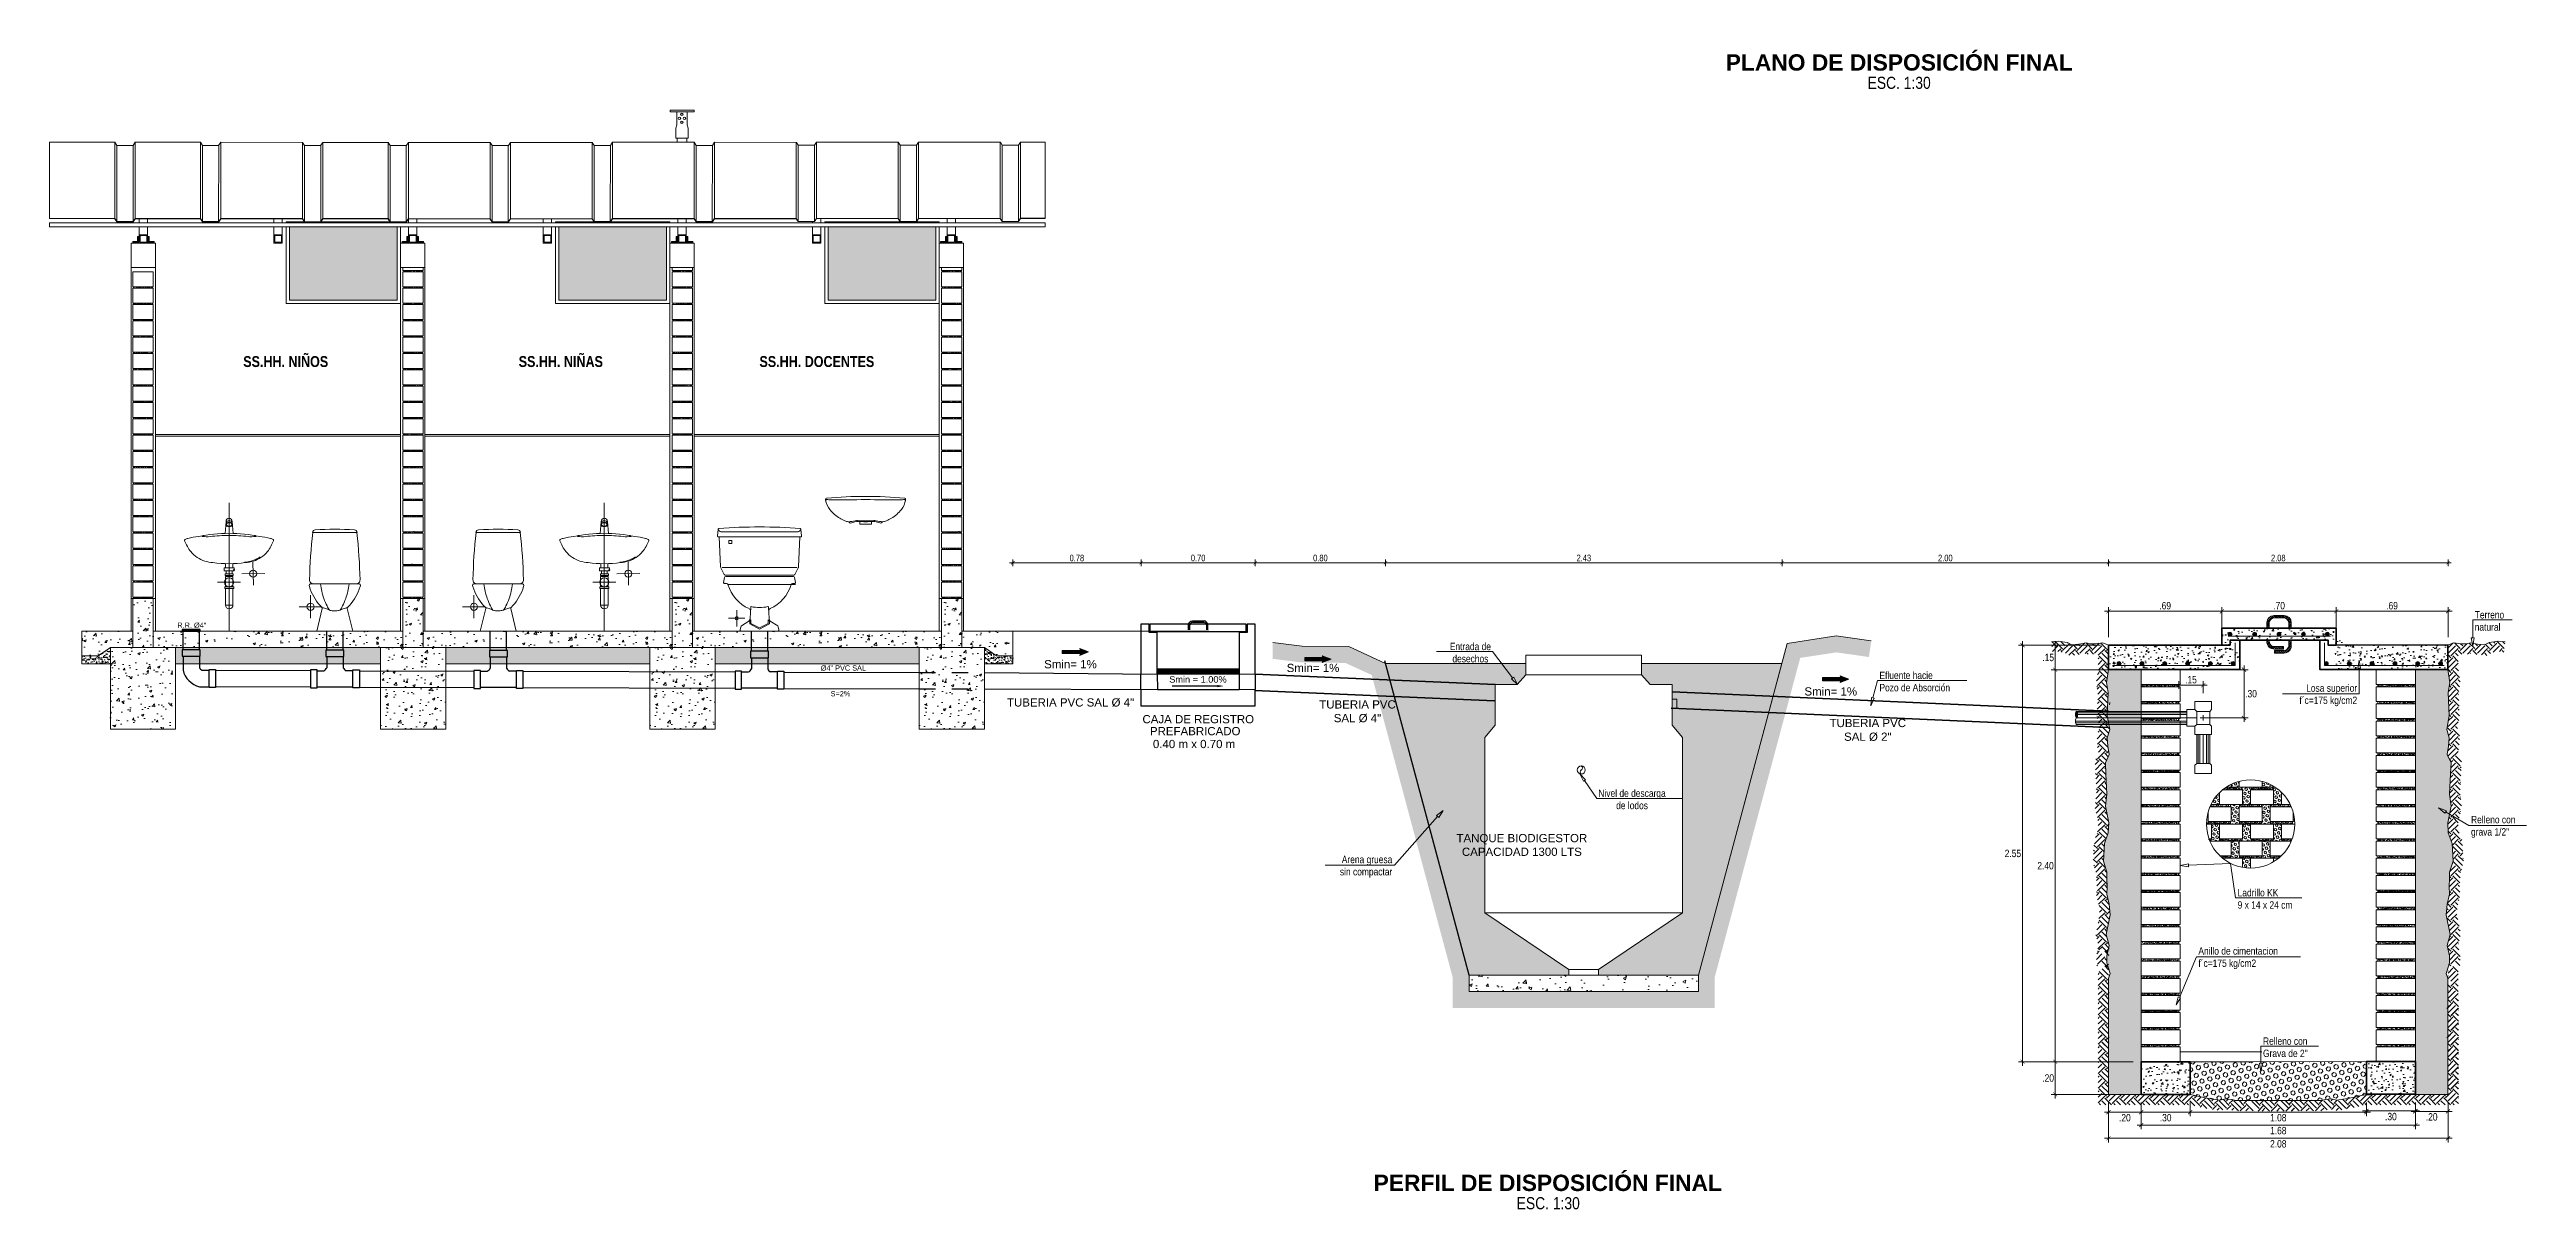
# Model space of a CAD drawing. Header units: metres. Extents: x 0 to 1843, y 1434 to 1492.
# Drawn here: x 1790.32 to 1805.5, y 1478.17 to 1485.27 of the extents above; entities that cross this region are included whole.
import ezdxf
from ezdxf import colors
from ezdxf.entities.mleader import LeaderData, LeaderLine
from ezdxf.enums import TextEntityAlignment as Align
from ezdxf.math import Vec2, Vec3

# ---------------------------------------------------------------- set-up
doc = ezdxf.new("R2010")
doc.units = ezdxf.units.M
doc.header["$LTSCALE"] = 0.005
doc.linetypes.add('CONTINUA', pattern=[0])
doc.linetypes.add('TRAZO_Y_PUNTOX2', pattern=[50.8, 25.4, -12.7, 0, -12.7])
for name, color, linetype, lineweight in [('-Accesorios PVC', 88, 'Continuous', 20), ('-Acero', 152, 'Continuous', 9), ('-Acero techos', 252, 'Continuous', 13), ('-Achurado', 251, 'Continuous', 5), ('-Acotado', 251, 'Continuous', 5), ('-Corte', 7, 'Continuous', 35), ('-Ladrillo', 34, 'Continuous', 9), ('-Techo', 136, 'Continuous', 20), ('-Terreno', 26, 'Continuous', 5), ('-Textos', 7, 'Continuous', 20), ('-Vista', 148, 'Continuous', 9), ('C-COLUMNAS', 150, 'Continuous', 30), ('FIC-2ES_CONCRETO 210', 251, 'Continuous', 30), ('FIC-2ES_LINEA DESAGUE', 6, 'TRAZO_Y_PUNTOX2', 30), ('FIC-2ES_VEREDA', 253, 'Continuous', 5), ('pluma 1', 1, 'Continuous', 9), ('sanitarios', 134, 'Continuous', 15), ('ventana', 152, 'Continuous', 20)]:
    doc.layers.add(name, color=color, linetype=linetype, lineweight=lineweight)
for name, color, linetype in [('00_SOMBRA', 252, 'Continuous'), ('A_50_CotasExter', 7, 'Continuous'), ('FIC-3IS_TEXTO', 7, 'Continuous'), ('G-TEXTOS-TITULOS', 4, 'Continuous'), ('PDF_Text', 7, 'Continuous')]:
    doc.layers.add(name, color=color, linetype=linetype)
for name, color, linetype, true_color in [('PDF2_Geometry', 9, 'Continuous', 0x808080), ('PDF_Geometry', 9, 'Continuous', 0x808080), ("PDF_Tub. de desague 4''", 7, 'Continuous', 0x002595)]:
    doc.layers.add(name, color=color, linetype=linetype, true_color=true_color)
doc.styles.add('-Arial Narrow', font='ARIALN.TTF')
doc.styles.add('25-TITULO', font='arialbd.ttf', dxfattribs={"height": 0.1})
doc.styles.add('ARIAL', font='arial.ttf')
doc.styles.add('PDF Arial-BoldMT', font='arial.ttf')
doc.dimstyles.new('Esc 1_20n', dxfattribs={"dimscale": 0.02, "dimtxt": 2, "dimasz": 1, "dimexe": 1, "dimexo": 1, "dimgap": 0.45, "dimtad": 1, "dimtoh": 1, "dimzin": 3, "dimdsep": 46, "dimtxsty": '-Arial Narrow', "dimblk": 'ARCHTICK', "dimcen": 1, "dimdle": 1, "dimclrd": 7, "dimclre": 7, "dimclrt": 7, "dimadec": 0, "dimazin": 0, "dimtfac": 1, "dimtix": 1, "dimtmove": 1, "dimatfit": 2, "dimldrblk": 'ARCHTICK', "dimfxl": 1, "dimfxlon": 1, "dimtolj": 2, "dimlwd": 5, "dimlwe": 5, "dimarcsym": 0})
doc.dimstyles.new('Esc 1_25', dxfattribs={"dimscale": 0.025, "dimtxt": 1.8, "dimasz": 1, "dimexe": 1, "dimexo": 2, "dimgap": 0.45, "dimtad": 2, "dimtih": 1, "dimtoh": 1, "dimzin": 4, "dimdsep": 46, "dimtxsty": '-Arial Narrow', "dimblk": 'ARCHTICK', "dimcen": 1, "dimdle": 1, "dimclrd": 256, "dimclre": 256, "dimclrt": 7, "dimadec": 0, "dimazin": 0, "dimtfac": 1, "dimtix": 1, "dimtmove": 1, "dimatfit": 2, "dimldrblk": 'ARCHTICK', "dimfxl": 1, "dimtolj": 2, "dimlwd": 5, "dimlwe": 0, "dimarcsym": 0})
pattern_1 = [(45, (189.204695, 7.898047), (-0.00972141242, 0.00972141242), [0.0079375, -0.015875]), (165, (189.204695, 7.898047), (-0.00355828391, -0.013279696325), [0.0079375, -0.015875]), (105, (189.210308, 7.903659), (-0.013279696325, -0.00355828391), [0.0079375, -0.015875])]
pattern_2 = [(320, (-3034.088478, 151.044606), (-0.001593908554, -0.0182184669), [0.001905, -0.020955]), (265, (-3034.088478, 151.044606), (0.01910568452, 0.00352434214), [0.001524, -0.01676405842]), (10.4514447, (-3034.088611, 151.043088), (0.01751177519, -0.01469412471), [0.00161900088, -0.01780902446]), (316.1842, (-3034.083398, 151.044606), (-0.0042042328, -0.02710790409), [0.0028575, -0.0314325]), (6.6355576, (-3034.083748, 151.042347), (0.02474261246, -0.0237404134), [0.00242850231, -0.02671356082]), (261.1841512, (-3034.083398, 151.044606), (0.02474261246, -0.0237404134), [0.0022859967, -0.0251459732]), (291, (-3034.084668, 151.042066), (-0.01022651982, -0.01516143913), [0.001905, -0.020955]), (236, (-3034.084668, 151.042066), (0.01841879661, -0.00618020283), [0.001524, -0.016764]), (341.451445, (-3034.08552, 151.040803), (0.00819227689, -0.02134164193), [0.00161900088, -0.01780899376]), (307.5, (-3034.088478, 151.044606), (0.008455503887, -0.000308860325), [0, -0.0165608, 0, -0.017018, 0, -0.0168275]), (277.5, (-3034.088478, 151.044606), (0.010018057482, -0.00668196625), [0, -0.0097028, 0, -0.0161798, 0, -0.0064135]), (237.5, (-3034.088478, 151.05027), (-0.0005728744, -0.013559059517), [0, -0.00635, 0, -0.019812, 0, -0.026289]), (227.5, (-3034.088478, 151.05281), (0.002542649103, -0.01481291814), [0, -0.008255, 0, -0.0131572, 0, -0.018669])]
pattern_3 = [(50, (1803.805378, 1480.534417), (0.0182185, -0.0015939), [0.001905, -0.020955]), (355, (1803.805378, 1480.534417), (-0.0035243, 0.0191057), [0.001524, -0.016764]), (100.451, (1803.806897, 1480.534284), (0.0146941, 0.0175118), [0.001619, -0.017809]), (46.184, (1803.805378, 1480.539497), (0.027108, -0.0042042), [0.0028575, -0.0314325]), (96.636, (1803.807637, 1480.539147), (0.0237404, 0.0247426), [0.0024285, -0.0267136]), (351.184, (1803.805378, 1480.539497), (0.0237404, 0.0247426), [0.002286, -0.025146]), (21, (1803.807918, 1480.538227), (0.0151614, -0.0102265), [0.001905, -0.020955]), (326, (1803.807918, 1480.538227), (0.0061802, 0.0184188), [0.001524, -0.016764]), (71.4514, (1803.809182, 1480.537375), (0.0213416, 0.0081923), [0.001619, -0.017809]), (37.5, (1803.8053784, 1480.534417), (0.00030886, 0.0084555), [0, -0.0165608, 0, -0.017018, 0, -0.0168275]), (7.5, (1803.805378, 1480.534417), (0.00668197, 0.01001806), [0, -0.0097028, 0, -0.0161798, 0, -0.0064135]), (327.5, (1803.799714, 1480.534417), (0.01355906, -0.00057287), [0, -0.00635, 0, -0.019812, 0, -0.026289]), (317.5, (1803.797174, 1480.534417), (0.0148129, 0.00254265), [0, -0.008255, 0, -0.0131572, 0, -0.018669])]
pattern_4 = [(50, (1803.615378, 1480.534417), (0.0182185, -0.0015939), [0.001905, -0.020955]), (355, (1803.615378, 1480.534417), (-0.0035243, 0.0191057), [0.001524, -0.016764]), (100.451, (1803.616897, 1480.534284), (0.0146941, 0.0175118), [0.001619, -0.017809]), (46.184, (1803.615378, 1480.539497), (0.027108, -0.0042042), [0.0028575, -0.0314325]), (96.636, (1803.617637, 1480.539147), (0.0237404, 0.0247426), [0.0024285, -0.0267136]), (351.184, (1803.615378, 1480.539497), (0.0237404, 0.0247426), [0.002286, -0.025146]), (21, (1803.617918, 1480.538227), (0.0151614, -0.0102265), [0.001905, -0.020955]), (326, (1803.617918, 1480.538227), (0.0061802, 0.0184188), [0.001524, -0.016764]), (71.4514, (1803.619182, 1480.537375), (0.0213416, 0.0081923), [0.001619, -0.017809]), (37.5, (1803.6153784, 1480.534417), (0.00030886, 0.0084555), [0, -0.0165608, 0, -0.017018, 0, -0.0168275]), (7.5, (1803.615378, 1480.534417), (0.00668197, 0.01001806), [0, -0.0097028, 0, -0.0161798, 0, -0.0064135]), (327.5, (1803.609714, 1480.534417), (0.01355906, -0.00057287), [0, -0.00635, 0, -0.019812, 0, -0.026289]), (317.5, (1803.607174, 1480.534417), (0.0148129, 0.00254265), [0, -0.008255, 0, -0.0131572, 0, -0.018669])]
pattern_5 = [(50, (1803.995378, 1480.534417), (0.0182185, -0.0015939), [0.001905, -0.020955]), (355, (1803.995378, 1480.534417), (-0.0035243, 0.0191057), [0.001524, -0.016764]), (100.451, (1803.996897, 1480.534284), (0.0146941, 0.0175118), [0.001619, -0.017809]), (46.184, (1803.995378, 1480.539497), (0.027108, -0.0042042), [0.0028575, -0.0314325]), (96.636, (1803.997637, 1480.539147), (0.0237404, 0.0247426), [0.0024285, -0.0267136]), (351.184, (1803.995378, 1480.539497), (0.0237404, 0.0247426), [0.002286, -0.025146]), (21, (1803.997918, 1480.538227), (0.0151614, -0.0102265), [0.001905, -0.020955]), (326, (1803.997918, 1480.538227), (0.0061802, 0.0184188), [0.001524, -0.016764]), (71.4514, (1803.999182, 1480.537375), (0.0213416, 0.0081923), [0.001619, -0.017809]), (37.5, (1803.9953784, 1480.534417), (0.00030886, 0.0084555), [0, -0.0165608, 0, -0.017018, 0, -0.0168275]), (7.5, (1803.995378, 1480.534417), (0.00668197, 0.01001806), [0, -0.0097028, 0, -0.0161798, 0, -0.0064135]), (327.5, (1803.989714, 1480.534417), (0.01355906, -0.00057287), [0, -0.00635, 0, -0.019812, 0, -0.026289]), (317.5, (1803.987174, 1480.534417), (0.0148129, 0.00254265), [0, -0.008255, 0, -0.0131572, 0, -0.018669])]
pattern_6 = [(50, (1803.875378, 1480.429417), (0.0182185, -0.0015939), [0.001905, -0.020955]), (355, (1803.875378, 1480.429417), (-0.0035243, 0.0191057), [0.001524, -0.0167641]), (100.4514, (1803.876897, 1480.429284), (0.0146941, 0.0175118), [0.001619, -0.017809]), (46.184, (1803.875378, 1480.434497), (0.0271079, -0.0042042), [0.0028575, -0.0314325]), (96.636, (1803.877637, 1480.434147), (0.0237404, 0.0247426), [0.0024285, -0.0267136]), (351.184, (1803.875378, 1480.434497), (0.0237404, 0.0247426), [0.002286, -0.025146]), (21, (1803.877918, 1480.433227), (0.01516144, -0.0102265), [0.001905, -0.020955]), (326, (1803.877918, 1480.433227), (0.0061802, 0.0184188), [0.001524, -0.016764]), (71.4514, (1803.879182, 1480.432375), (0.0213416, 0.0081923), [0.001619, -0.017809]), (37.5, (1803.8753784, 1480.429417), (0.00030886, 0.0084555), [0, -0.0165608, 0, -0.017018, 0, -0.0168275]), (7.5, (1803.875378, 1480.429417), (0.00668197, 0.01001806), [0, -0.0097028, 0, -0.0161798, 0, -0.0064135]), (327.5, (1803.869714, 1480.429417), (0.01355906, -0.00057287), [0, -0.00635, 0, -0.019812, 0, -0.026289]), (317.5, (1803.867174, 1480.429417), (0.0148129, 0.00254265), [0, -0.008255, 0, -0.0131572, 0, -0.018669])]
pattern_7 = [(50, (1803.685378, 1480.429417), (0.0182185, -0.0015939), [0.001905, -0.020955]), (355, (1803.685378, 1480.429417), (-0.0035243, 0.0191057), [0.001524, -0.0167641]), (100.4514, (1803.686897, 1480.429284), (0.0146941, 0.0175118), [0.001619, -0.017809]), (46.184, (1803.685378, 1480.434497), (0.0271079, -0.0042042), [0.0028575, -0.0314325]), (96.636, (1803.687637, 1480.434147), (0.0237404, 0.0247426), [0.0024285, -0.0267136]), (351.184, (1803.685378, 1480.434497), (0.0237404, 0.0247426), [0.002286, -0.025146]), (21, (1803.687918, 1480.433227), (0.01516144, -0.0102265), [0.001905, -0.020955]), (326, (1803.687918, 1480.433227), (0.0061802, 0.0184188), [0.001524, -0.016764]), (71.4514, (1803.689182, 1480.432375), (0.0213416, 0.0081923), [0.001619, -0.017809]), (37.5, (1803.6853784, 1480.429417), (0.00030886, 0.0084555), [0, -0.0165608, 0, -0.017018, 0, -0.0168275]), (7.5, (1803.685378, 1480.429417), (0.00668197, 0.01001806), [0, -0.0097028, 0, -0.0161798, 0, -0.0064135]), (327.5, (1803.679714, 1480.429417), (0.01355906, -0.00057287), [0, -0.00635, 0, -0.019812, 0, -0.026289]), (317.5, (1803.677174, 1480.429417), (0.0148129, 0.00254265), [0, -0.008255, 0, -0.0131572, 0, -0.018669])]

msp = doc.modelspace()

# ---------------------------------------------------------------- texts
at = {"layer": '-Acotado', "color": 7, "lineweight": 5, "char_height": 0.0670279, "width": 1.2498557, "attachment_point": 3, "style": '-Arial Narrow'}
for s, insert in [('\\pxqc;{\\fArial Narrow|b1|i0|c0|p34;SS.HH. NIÑOS}', (1792.39144, 1483.39445)), ('\\pxqc;{\\fArial Narrow|b1|i0|c0|p34;SS.HH. NIÑAS}', (1794.07688, 1483.39445)), ('\\pxqc;{\\fArial Narrow|b1|i0|c0|p34;SS.HH. DOCENTES}', (1795.64594, 1483.39445))]:
    msp.add_mtext(s, dxfattribs=dict(at, insert=insert))
at = {"layer": '-Textos', "lineweight": 5, "style": '-Arial Narrow'}
msp.add_text('ESC. 1:30', height=0.074078, dxfattribs=at).set_placement((1801.65214, 1485.06751), align=Align.MIDDLE_CENTER)
at = {"layer": '-Textos', "style": '-Arial Narrow'}
msp.add_text('ESC. 1:30', height=0.074078, dxfattribs=at).set_placement((1799.502, 1478.20769), align=Align.MIDDLE_CENTER)
at = {"layer": 'FIC-3IS_TEXTO', "color": 175, "lineweight": 20, "true_color": 0x4554a5, "style": 'ARIAL'}
for s, height, p in [('R.R. Ø4"', 0.032075, (1791.10245, 1481.7305)), ('Ø4" PVC SAL', 0.0320747, (1795.04465, 1481.46831)), ('S=2%%%', 0.032075, (1795.10508, 1481.31117))]:
    msp.add_text(s, height=height, rotation=0.052932, dxfattribs=at).set_placement(p)
at = {"layer": 'G-TEXTOS-TITULOS', "color": 219, "lineweight": 5, "true_color": 0x642165, "style": '25-TITULO'}
msp.add_text('PLANO DE DISPOSICIÓN FINAL', height=0.1, dxfattribs=at).set_placement((1801.65249, 1485.19221), align=Align.MIDDLE_CENTER)
at = {"layer": 'G-TEXTOS-TITULOS', "color": 219, "true_color": 0x642165, "style": '25-TITULO'}
msp.add_text('PERFIL DE DISPOSICIÓN FINAL', height=0.1, dxfattribs=at).set_placement((1799.4989, 1478.33239), align=Align.MIDDLE_CENTER)
at = {"layer": 'PDF_Text', "style": 'PDF Arial-BoldMT'}
for s, p in [('CAJA DE REGISTRO', (1797.01578, 1481.1461)), ('PREFABRICADO', (1797.06155, 1481.07289)), ('0.40 m x 0.70 m', (1797.07994, 1480.99412))]:
    msp.add_text(s, height=0.0503406, dxfattribs=at).set_placement(p)
for s, insert, char_height, attachment_point in [('Smin= 1%', (1796.41332, 1481.50767), 0.050341, 4), ('Smin= 1%', (1797.89955, 1481.48472), 0.050341, 4), ('Smin = 1.00%', (1797.17966, 1481.41457), 0.0402763, 4), ('Smin= 1%', (1801.07187, 1481.34075), 0.050341, 4), ('TUBERIA PVC SAL Ø 4"', (1796.18561, 1481.27295), 0.0503406, 4), ('\\pxqc;TUBERIA PVC\\PSAL Ø 4"', (1798.09889, 1481.21887), 0.0503406, 4), ('\\pxqc;TUBERIA PVC\\PSAL Ø 2"', (1801.22549, 1481.105), 0.0503406, 4), ('\\pxqc;TANQUE BIODIGESTOR\\PCAPACIDAD 1300 LTS', (1799.74084, 1480.40098), 0.0503406, 6)]:
    msp.add_mtext(s, dxfattribs=dict(at, insert=insert, char_height=char_height, attachment_point=attachment_point))

# ---------------------------------------------------------------- blocks, each defined once
blk = doc.blocks.new('REG 4')
at = {"layer": '00_SOMBRA', "ltscale": 0.1}
for points in [[(-0.004, 0), (-0.004, -0.012), (-0.055, -0.012), (-0.055, 0)], [(-0.05, 0), (-0.046, 0), (-0.046, -0.012), (-0.05, -0.012)], [(-0.041, 0), (-0.037, 0), (-0.037, -0.012), (-0.041, -0.012)], [(-0.03, 0), (-0.027, 0), (-0.027, -0.012), (-0.03, -0.012)], [(-0.02, 0), (-0.017, 0), (-0.017, -0.012), (-0.02, -0.012)], [(-0.012, 0), (-0.009, 0), (-0.009, -0.012), (-0.012, -0.012)], [(-0.002, 0), (0.002, 0), (0.002, -0.012), (-0.002, -0.012)], [(0.055, 0), (0.055, -0.012), (0.004, -0.012), (0.004, 0)], [(0.009, 0), (0.013, 0), (0.013, -0.012), (0.009, -0.012)], [(0.018, 0), (0.022, 0), (0.022, -0.012), (0.018, -0.012)], [(0.029, 0), (0.032, 0), (0.032, -0.012), (0.029, -0.012)], [(0.039, 0), (0.042, 0), (0.042, -0.012), (0.039, -0.012)], [(0.047, 0), (0.05, 0), (0.05, -0.012), (0.047, -0.012)]]:
    blk.add_lwpolyline(points, close=True, dxfattribs=at)
for points in [[(-0.004, 0), (0.004, 0)], [(-0.004, -0.012), (0.004, -0.012)]]:
    blk.add_lwpolyline(points, dxfattribs=at)
blk = doc.blocks.new('_ArchTick')
at = {"color": 0, "linetype": 'ByBlock', "const_width": 0.15}
blk.add_lwpolyline([(-0.5, -0.5), (0.5, 0.5)], dxfattribs=at)
blk = doc.blocks.new('*D220')
at = {"layer": 'A_50_CotasExter', "color": 7, "lineweight": 5, "ltscale": 0.005, "transparency": 16777216}
for p, q in [((1796.987, 1482.129), (1797.727, 1482.129)), ((1797.007, 1482.109), (1797.007, 1482.149)), ((1797.707, 1482.109), (1797.707, 1482.149))]:
    blk.add_line(p, q, dxfattribs=at)
at = {"layer": 'Defpoints', "color": 0, "ltscale": 0.005, "transparency": 16777216}
for p in [(1797.707, 1482.129), (1797.007, 1481.709), (1797.707, 1481.641)]:
    blk.add_point(p, dxfattribs=at)
at = {"layer": 'A_50_CotasExter', "color": 7, "lineweight": 5, "ltscale": 0.005, "transparency": 16777216, "xscale": 0.02, "yscale": 0.02, "zscale": 0.02, "rotation": 180}
blk.add_blockref('_ArchTick', (1797.007, 1482.129), dxfattribs=at)
at = {"layer": 'A_50_CotasExter', "color": 7, "lineweight": 5, "ltscale": 0.005, "transparency": 16777216, "xscale": 0.02, "yscale": 0.02, "zscale": 0.02}
blk.add_blockref('_ArchTick', (1797.707, 1482.129), dxfattribs=at)
at = {"layer": 'A_50_CotasExter', "color": 7, "ltscale": 0.005, "transparency": 16777216, "insert": (1797.357, 1482.158), "char_height": 0.04, "attachment_point": 5, "style": '-Arial Narrow'}
blk.add_mtext('\\A2;0.70', dxfattribs=at)
blk = doc.blocks.new('*D221')
at = {"layer": 'A_50_CotasExter', "color": 7, "lineweight": 5, "ltscale": 0.005, "transparency": 16777216}
for p, q in [((1797.687, 1482.129), (1798.525, 1482.129)), ((1797.707, 1482.109), (1797.707, 1482.149)), ((1798.505, 1482.109), (1798.505, 1482.149))]:
    blk.add_line(p, q, dxfattribs=at)
at = {"layer": 'Defpoints', "color": 0, "ltscale": 0.005, "transparency": 16777216}
for p in [(1798.505, 1482.129), (1797.707, 1481.641), (1798.505, 1481.539)]:
    blk.add_point(p, dxfattribs=at)
at = {"layer": 'A_50_CotasExter', "color": 7, "lineweight": 5, "ltscale": 0.005, "transparency": 16777216, "xscale": 0.02, "yscale": 0.02, "zscale": 0.02, "rotation": 180}
blk.add_blockref('_ArchTick', (1797.707, 1482.129), dxfattribs=at)
at = {"layer": 'A_50_CotasExter', "color": 7, "lineweight": 5, "ltscale": 0.005, "transparency": 16777216, "xscale": 0.02, "yscale": 0.02, "zscale": 0.02}
blk.add_blockref('_ArchTick', (1798.505, 1482.129), dxfattribs=at)
at = {"layer": 'A_50_CotasExter', "color": 7, "ltscale": 0.005, "transparency": 16777216, "insert": (1798.106, 1482.158), "char_height": 0.04, "attachment_point": 5, "style": '-Arial Narrow'}
blk.add_mtext('\\A2;0.80', dxfattribs=at)
blk = doc.blocks.new('*D222')
at = {"layer": 'A_50_CotasExter', "color": 7, "lineweight": 5, "ltscale": 0.005, "transparency": 16777216}
for p, q in [((1798.485, 1482.129), (1800.955, 1482.129)), ((1798.505, 1482.109), (1798.505, 1482.149)), ((1800.935, 1482.109), (1800.935, 1482.149))]:
    blk.add_line(p, q, dxfattribs=at)
at = {"layer": 'Defpoints', "color": 0, "ltscale": 0.005, "transparency": 16777216}
for p in [(1800.935, 1482.129), (1800.935, 1481.88), (1798.505, 1481.539)]:
    blk.add_point(p, dxfattribs=at)
at = {"layer": 'A_50_CotasExter', "color": 7, "lineweight": 5, "ltscale": 0.005, "transparency": 16777216, "xscale": 0.02, "yscale": 0.02, "zscale": 0.02, "rotation": 180}
blk.add_blockref('_ArchTick', (1798.505, 1482.129), dxfattribs=at)
at = {"layer": 'A_50_CotasExter', "color": 7, "lineweight": 5, "ltscale": 0.005, "transparency": 16777216, "xscale": 0.02, "yscale": 0.02, "zscale": 0.02}
blk.add_blockref('_ArchTick', (1800.935, 1482.129), dxfattribs=at)
at = {"layer": 'A_50_CotasExter', "color": 7, "ltscale": 0.005, "transparency": 16777216, "insert": (1799.72, 1482.158), "char_height": 0.04, "attachment_point": 5, "style": '-Arial Narrow'}
blk.add_mtext('\\A2;2.43', dxfattribs=at)
blk = doc.blocks.new('Ladrillo de Canto')
at = {"layer": '-Achurado', "ltscale": 0.009}
h = blk.add_hatch(dxfattribs=at)
h.set_pattern_fill('AR-CONC', color=256, scale=0.0001)
h.paths.add_polyline_path([(0.0575, 0.01), (-0.0575, 0.01), (-0.0575, 0), (0.0575, 0)])
at = {"layer": '-Ladrillo', "lineweight": 5}
for p, q in [((-0.0625, 0.1), (0.0625, 0.1)), ((-0.0625, 0.01), (-0.0625, 0.1)), ((0.0625, 0.01), (-0.0625, 0.01)), ((0.0625, 0.1), (0.0625, 0.01))]:
    blk.add_line(p, q, dxfattribs=at)
blk.add_lwpolyline([(0.0575, 0.01), (-0.0575, 0.01), (-0.0575, 0), (0.0575, 0)], close=True, dxfattribs=at)
blk = doc.blocks.new('*U229')
at = {"layer": '-Acotado', "xscale": -1}
blk.add_blockref('Ladrillo de Canto', (0, -0.05), dxfattribs=at)
blk = doc.blocks.new('*U230')
at = {"layer": '-Acotado', "color": 0, "linetype": 'ByBlock', "lineweight": -2, "transparency": 16777216}
for p in [(0, 1.9), (0, 1.8)]:
    blk.add_blockref('*U229', p, dxfattribs=at)
at = {"layer": '-Acotado', "color": 0, "linetype": 'ByBlock', "lineweight": -2}
for p in [(0, 1.7), (0, 1.6), (0, 1.5), (0, 1.4), (0, 1.3), (0, 1.2), (0, 1.1), (0, 1), (0, 0.9), (0, 0.8), (0, 0.7), (0, 0.6), (0, 0.5), (0, 0.4), (0, 0.3), (0, 0.2), (0, 0.1), (0, 0)]:
    blk.add_blockref('*U229', p, dxfattribs=at)
blk = doc.blocks.new('*U231')
at = {"layer": '-Acotado', "xscale": -1}
blk.add_blockref('Ladrillo de Canto', (0, -0.05), dxfattribs=at)
blk = doc.blocks.new('*U232')
at = {"layer": '-Acotado', "color": 0, "linetype": 'ByBlock', "lineweight": -2, "transparency": 16777216}
for p in [(0, 1.9), (0, 1.8)]:
    blk.add_blockref('*U231', p, dxfattribs=at)
at = {"layer": '-Acotado', "color": 0, "linetype": 'ByBlock', "lineweight": -2}
for p in [(0, 1.7), (0, 1.6), (0, 1.5), (0, 1.4), (0, 1.3), (0, 1.2), (0, 1.1), (0, 1), (0, 0.9), (0, 0.8), (0, 0.7), (0, 0.6), (0, 0.5), (0, 0.4), (0, 0.3), (0, 0.2), (0, 0.1), (0, 0)]:
    blk.add_blockref('*U231', p, dxfattribs=at)
blk = doc.blocks.new('Sombrero de Ventilacion')
at = {"layer": '-Accesorios PVC', "ltscale": 0.009}
for points in [[(-0.105, 0.244), (0.105, 0.244), (0.105, 0.23), (-0.105, 0.23)], [(0.053, 0.089), (0.053, 0), (-0.053, 0), (-0.053, 0.089), (-0.044, 0.116), (-0.044, 0.23), (0.044, 0.23), (0.044, 0.116)]]:
    blk.add_lwpolyline(points, close=True, dxfattribs=at)
for centre in [(0.001, 0.208), (-0.022, 0.173), (0.001, 0.139), (0.022, 0.173)]:
    blk.add_circle(centre, 0.0109, dxfattribs=at)
for centre in [(0.005, 0.208), (-0.018, 0.173), (0.005, 0.139), (0.025, 0.173)]:
    blk.add_arc(centre, 0.0115, 108.8693, 251.1307, dxfattribs=at)
blk = doc.blocks.new('*U225')
at = {"layer": '-Acotado', "xscale": -1}
blk.add_blockref('Ladrillo de Canto', (0, -0.05), dxfattribs=at)
blk = doc.blocks.new('*U226')
at = {"layer": '-Acotado', "color": 0, "linetype": 'ByBlock', "lineweight": -2, "transparency": 16777216}
for p in [(0, 1.9), (0, 1.8)]:
    blk.add_blockref('*U225', p, dxfattribs=at)
at = {"layer": '-Acotado', "color": 0, "linetype": 'ByBlock', "lineweight": -2}
for p in [(0, 1.7), (0, 1.6), (0, 1.5), (0, 1.4), (0, 1.3), (0, 1.2), (0, 1.1), (0, 1), (0, 0.9), (0, 0.8), (0, 0.7), (0, 0.6), (0, 0.5), (0, 0.4), (0, 0.3), (0, 0.2), (0, 0.1), (0, 0)]:
    blk.add_blockref('*U225', p, dxfattribs=at)
blk = doc.blocks.new('*U227')
at = {"layer": '-Acotado', "xscale": -1}
blk.add_blockref('Ladrillo de Canto', (0, -0.05), dxfattribs=at)
blk = doc.blocks.new('*U228')
at = {"layer": '-Acotado', "color": 0, "linetype": 'ByBlock', "lineweight": -2, "transparency": 16777216}
for p in [(0, 1.9), (0, 1.8)]:
    blk.add_blockref('*U227', p, dxfattribs=at)
at = {"layer": '-Acotado', "color": 0, "linetype": 'ByBlock', "lineweight": -2}
for p in [(0, 1.7), (0, 1.6), (0, 1.5), (0, 1.4), (0, 1.3), (0, 1.2), (0, 1.1), (0, 1), (0, 0.9), (0, 0.8), (0, 0.7), (0, 0.6), (0, 0.5), (0, 0.4), (0, 0.3), (0, 0.2), (0, 0.1), (0, 0)]:
    blk.add_blockref('*U227', p, dxfattribs=at)
blk = doc.blocks.new('*D277')
at = {"layer": 'A_50_CotasExter', "color": 7, "lineweight": 5, "ltscale": 0.005, "transparency": 16777216}
for p, q in [((1797.027, 1482.129), (1796.202, 1482.129)), ((1796.222, 1482.109), (1796.222, 1482.149)), ((1797.007, 1482.109), (1797.007, 1482.149))]:
    blk.add_line(p, q, dxfattribs=at)
at = {"layer": 'Defpoints', "color": 0, "ltscale": 0.005, "transparency": 16777216}
for p in [(1796.222, 1482.129), (1796.222, 1481.709), (1797.007, 1481.709)]:
    blk.add_point(p, dxfattribs=at)
at = {"layer": 'A_50_CotasExter', "color": 7, "lineweight": 5, "ltscale": 0.005, "transparency": 16777216, "xscale": 0.02, "yscale": 0.02, "zscale": 0.02, "rotation": 180}
blk.add_blockref('_ArchTick', (1796.222, 1482.129), dxfattribs=at)
at = {"layer": 'A_50_CotasExter', "color": 7, "lineweight": 5, "ltscale": 0.005, "transparency": 16777216, "xscale": 0.02, "yscale": 0.02, "zscale": 0.02}
blk.add_blockref('_ArchTick', (1797.007, 1482.129), dxfattribs=at)
at = {"layer": 'A_50_CotasExter', "color": 7, "ltscale": 0.005, "transparency": 16777216, "insert": (1796.614, 1482.158), "char_height": 0.04, "attachment_point": 5, "style": '-Arial Narrow'}
blk.add_mtext('\\A2;0.78', dxfattribs=at)
blk = doc.blocks.new('_ClosedBlank')
at = {"color": 0, "linetype": 'ByBlock', "lineweight": -2}
for p, q in [((-1, 0.17), (0, 0)), ((-1, 0.17), (-1, -0.17)), ((0, 0), (-1, -0.17))]:
    blk.add_line(p, q, dxfattribs=at)
blk = doc.blocks.new('szfisfvsdv')
at = {"layer": '-Accesorios PVC'}
h = blk.add_hatch(color=256, dxfattribs=at)
h.dxf.hatch_style = 1
edge = h.paths.add_edge_path()
edge.add_ellipse((-0.657, 0.02), major_axis=(0, 0.0203), ratio=0.352065, start_angle=180, end_angle=360)
edge.add_ellipse((-0.657, 0.02), major_axis=(0, 0.0203), ratio=0.352065, start_angle=0, end_angle=180)
for p, q in [((0.018, 0.04), (-0.657, 0.04)), ((0.018, 0.03), (-0.651, 0.03)), ((0.018, 0.02), (-0.65, 0.02)), ((0.068, 0.051), (0.018, 0.051)), ((0.018, 0.051), (0.018, -0.051)), ((0.068, 0.051), (0.068, 0.101)), ((0.068, 0.101), (0.17, 0.101)), ((0.079, 0.04), (0.068, 0.051)), ((0.079, 0.04), (0.068, 0.051)), ((0.079, -0.04), (0.079, 0.04)), ((0.159, 0.04), (0.079, 0.04)), ((0.079, 0.04), (0.159, 0.04)), ((0.079, -0.04), (0.079, 0.04)), ((0.17, 0.051), (0.159, 0.04)), ((0.159, 0.04), (0.159, -0.04)), ((0.17, 0.101), (0.17, 0.101)), ((0.17, 0.101), (0.17, 0.051)), ((0.018, -0.02), (-0.664, -0.02)), ((0.018, -0.03), (-0.664, -0.03)), ((0.018, -0.04), (-0.657, -0.04)), ((0.018, -0.051), (0.018, -0.051)), ((0.018, -0.051), (0.068, -0.051)), ((0.079, -0.04), (0.068, -0.051)), ((0.068, -0.051), (0.079, -0.04)), ((0.068, -0.051), (0.068, -0.101)), ((0.068, -0.101), (0.17, -0.101)), ((0.159, -0.04), (0.079, -0.04)), ((0.159, -0.04), (0.079, -0.04)), ((0.079, -0.279), (0.079, -0.101)), ((0.089, -0.279), (0.089, -0.101)), ((0.099, -0.279), (0.099, -0.101)), ((0.119, -0.279), (0.119, -0.101)), ((0.139, -0.279), (0.139, -0.101)), ((0.149, -0.279), (0.149, -0.101)), ((0.159, -0.04), (0.159, -0.04)), ((0.17, -0.051), (0.159, -0.04)), ((0.159, -0.279), (0.159, -0.101)), ((0.17, -0.101), (0.17, -0.051)), ((0.17, -0.101), (0.17, -0.101)), ((0.079, -0.279), (0.068, -0.29)), ((0.068, -0.29), (0.068, -0.34)), ((0.159, -0.279), (0.079, -0.279)), ((0.17, -0.29), (0.159, -0.279)), ((0.17, -0.34), (0.17, -0.29)), ((0.068, -0.34), (0.17, -0.34)), ((0.17, -0.34), (0.17, -0.34))]:
    blk.add_line(p, q, dxfattribs=at)
at = {"layer": '-Accesorios PVC', "ltscale": 0.025}
for p, q in [((0.101, 0), (0.136, 0)), ((0.119, 0.017), (0.119, -0.017))]:
    blk.add_line(p, q, dxfattribs=at)
at = {"layer": '-Accesorios PVC', "ltscale": 0.005}
blk.add_line((-0.656, 0), (0.079, 0), dxfattribs=at)
at = {"layer": '-Accesorios PVC', "extrusion": (0, 0, -1)}
blk.add_ellipse((-0.657, 0.02), major_axis=(0, 0.0203), ratio=0.352065, dxfattribs=at)
at = {"layer": '-Accesorios PVC'}
blk.add_ellipse((-0.657, -0.02), major_axis=(0, -0.0199), ratio=0.360295, start_param=3.141593, end_param=6.283185, dxfattribs=at)
blk = doc.blocks.new('*U403')
at = {"layer": '-Acero', "ltscale": 3}
blk.add_hatch(color=256, dxfattribs=at).paths.add_polyline_path([(0, 0.012, -1), (0, -0.012, -1)])
blk.add_circle((0, 0), 0.012, dxfattribs=at)
blk = doc.blocks.new('*U404')
at = {"layer": '-Acotado', "color": 0, "linetype": 'ByBlock', "lineweight": -2, "transparency": 16777216}
for p in [(0, 0), (0.14, 0), (0.28, 0), (0.42, 0), (0.56, 0), (0.7, 0)]:
    blk.add_blockref('*U403', p, dxfattribs=at)
blk = doc.blocks.new('*U405')
at = {"layer": '-Acero', "ltscale": 3}
blk.add_hatch(color=256, dxfattribs=at).paths.add_polyline_path([(0, 0.012, -1), (0, -0.012, -1)])
blk.add_circle((0, 0), 0.012, dxfattribs=at)
blk = doc.blocks.new('*U406')
at = {"layer": '-Acotado', "color": 0, "linetype": 'ByBlock', "lineweight": -2, "transparency": 16777216}
for p in [(0, 0), (0.14, 0), (0.28, 0), (0.42, 0), (0.56, 0), (0.7, 0)]:
    blk.add_blockref('*U405', p, dxfattribs=at)
blk = doc.blocks.new('*U399')
at = {"layer": '-Achurado', "ltscale": 0.009}
h = blk.add_hatch(dxfattribs=at)
h.set_pattern_fill('AR-CONC', color=256, scale=0.0001, angle=-90)
h.set_pattern_definition(pattern_2)
h.paths.add_polyline_path([(0.12, -0.0375), (0.12, -0.0525), (-0.11, -0.0525), (-0.11, -0.0375)])
at = {"layer": '-Ladrillo', "lineweight": 5}
for points in [[(-0.12, -0.0375), (-0.12, 0.0525), (0.12, 0.0525), (0.12, -0.0375)], [(0.12, -0.0375), (0.12, -0.0525), (-0.11, -0.0525), (-0.11, -0.0375)]]:
    blk.add_lwpolyline(points, close=True, dxfattribs=at)
blk = doc.blocks.new('*U400')
at = {"layer": '-Acotado', "color": 0, "linetype": 'ByBlock', "lineweight": -2, "transparency": 16777216}
for p in [(0, 1.785), (0, 1.68), (0, 1.575), (0, 1.47), (0, 1.365), (0, 1.26), (0, 1.155), (0, 1.05), (0, 0.945), (0, 0.84), (0, 0.735), (0, 0.63), (0, 0.525), (0, 0.42), (0, 0.315), (0, 0.21), (0, 0.105), (0, 0)]:
    blk.add_blockref('*U399', p, dxfattribs=at)
blk = doc.blocks.new('*U401')
at = {"layer": '-Achurado', "ltscale": 0.009}
h = blk.add_hatch(dxfattribs=at)
h.set_pattern_fill('AR-CONC', color=256, scale=0.0001, angle=-90)
h.set_pattern_definition(pattern_2)
h.paths.add_polyline_path([(0.12, -0.0375), (0.12, -0.0525), (-0.11, -0.0525), (-0.11, -0.0375)])
at = {"layer": '-Ladrillo', "lineweight": 5}
for points in [[(-0.12, -0.0375), (-0.12, 0.0525), (0.12, 0.0525), (0.12, -0.0375)], [(0.12, -0.0375), (0.12, -0.0525), (-0.11, -0.0525), (-0.11, -0.0375)]]:
    blk.add_lwpolyline(points, close=True, dxfattribs=at)
blk = doc.blocks.new('*U402')
at = {"layer": '-Acotado', "color": 0, "linetype": 'ByBlock', "lineweight": -2, "transparency": 16777216}
for p in [(0, 1.785), (0, 1.68), (0, 1.575), (0, 1.47), (0, 1.365), (0, 1.26), (0, 1.155), (0, 1.05), (0, 0.945), (0, 0.84), (0, 0.735), (0, 0.63), (0, 0.525), (0, 0.42), (0, 0.315), (0, 0.21), (0, 0.105), (0, 0)]:
    blk.add_blockref('*U401', p, dxfattribs=at)
blk = doc.blocks.new('*D421')
at = {"layer": '-Acotado', "lineweight": 0, "transparency": 16777216}
for p, q in [((1803.634, 1481.474), (1803.79, 1481.474)), ((1803.526, 1481.179), (1803.79, 1481.179))]:
    blk.add_line(p, q, dxfattribs=at)
at = {"layer": '-Acotado', "lineweight": 5, "transparency": 16777216}
blk.add_line((1803.765, 1481.154), (1803.765, 1481.499), dxfattribs=at)
at = {"layer": 'Defpoints', "color": 0, "transparency": 16777216}
for p in [(1803.584, 1481.474), (1803.765, 1481.474), (1803.476, 1481.179)]:
    blk.add_point(p, dxfattribs=at)
at = {"layer": '-Acotado', "lineweight": 5, "transparency": 16777216, "xscale": 0.025, "yscale": 0.025, "zscale": 0.025}
for p, rotation in [((1803.765, 1481.474), 90), ((1803.765, 1481.179), 270)]:
    blk.add_blockref('_ArchTick', p, dxfattribs=dict(at, rotation=rotation))
at = {"layer": '-Acotado', "color": 7, "transparency": 16777216, "insert": (1803.808, 1481.327), "char_height": 0.045, "attachment_point": 5, "style": '-Arial Narrow'}
blk.add_mtext('\\A2;.30', dxfattribs=at)
blk = doc.blocks.new('*D422')
at = {"layer": '-Acotado', "lineweight": 5, "transparency": 16777216}
blk.add_line((1803.34, 1481.379), (1803.54, 1481.379), dxfattribs=at)
at = {"layer": '-Acotado', "lineweight": 0, "transparency": 16777216}
for p, q in [((1803.365, 1481.358), (1803.365, 1481.404)), ((1803.515, 1481.33), (1803.515, 1481.404))]:
    blk.add_line(p, q, dxfattribs=at)
at = {"layer": 'Defpoints', "color": 0, "transparency": 16777216}
for p in [(1803.515, 1481.379), (1803.365, 1481.308), (1803.515, 1481.28)]:
    blk.add_point(p, dxfattribs=at)
at = {"layer": '-Acotado', "lineweight": 5, "transparency": 16777216, "xscale": 0.025, "yscale": 0.025, "zscale": 0.025, "rotation": 180}
blk.add_blockref('_ArchTick', (1803.365, 1481.379), dxfattribs=at)
at = {"layer": '-Acotado', "lineweight": 5, "transparency": 16777216, "xscale": 0.025, "yscale": 0.025, "zscale": 0.025}
blk.add_blockref('_ArchTick', (1803.515, 1481.379), dxfattribs=at)
at = {"layer": '-Acotado', "color": 7, "transparency": 16777216, "insert": (1803.44, 1481.413), "char_height": 0.045, "attachment_point": 5, "style": '-Arial Narrow'}
blk.add_mtext('\\A2;.15', dxfattribs=at)
blk = doc.blocks.new('*D407')
at = {"layer": '-Acotado', "lineweight": 0, "transparency": 16777216}
for p, q in [((1803.085, 1479.074), (1802.583, 1479.074)), ((1803.085, 1478.874), (1802.583, 1478.874))]:
    blk.add_line(p, q, dxfattribs=at)
at = {"layer": '-Acotado', "lineweight": 5, "transparency": 16777216}
blk.add_line((1802.608, 1478.849), (1802.608, 1479.099), dxfattribs=at)
at = {"layer": 'Defpoints', "color": 0, "transparency": 16777216}
for p in [(1802.608, 1479.074), (1803.135, 1479.074), (1803.135, 1478.874)]:
    blk.add_point(p, dxfattribs=at)
at = {"layer": '-Acotado', "lineweight": 5, "transparency": 16777216, "xscale": 0.025, "yscale": 0.025, "zscale": 0.025}
for p, rotation in [((1802.608, 1479.074), 90), ((1802.608, 1478.874), 270)]:
    blk.add_blockref('_ArchTick', p, dxfattribs=dict(at, rotation=rotation))
at = {"layer": '-Acotado', "color": 7, "transparency": 16777216, "insert": (1802.565, 1478.974), "char_height": 0.045, "attachment_point": 5, "style": '-Arial Narrow'}
blk.add_mtext('\\A2;.20', dxfattribs=at)
blk = doc.blocks.new('*D408')
at = {"layer": '-Acotado', "lineweight": 5, "transparency": 16777216}
blk.add_line((1802.91, 1481.832), (1803.655, 1481.832), dxfattribs=at)
at = {"layer": '-Acotado', "lineweight": 0, "transparency": 16777216}
for p, q in [((1802.935, 1481.674), (1802.935, 1481.857)), ((1803.63, 1481.674), (1803.63, 1481.857))]:
    blk.add_line(p, q, dxfattribs=at)
at = {"layer": 'Defpoints', "color": 0, "transparency": 16777216}
for p in [(1803.63, 1481.832), (1802.935, 1481.624), (1803.63, 1481.624)]:
    blk.add_point(p, dxfattribs=at)
at = {"layer": '-Acotado', "lineweight": 5, "transparency": 16777216, "xscale": 0.025, "yscale": 0.025, "zscale": 0.025, "rotation": 180}
blk.add_blockref('_ArchTick', (1802.935, 1481.832), dxfattribs=at)
at = {"layer": '-Acotado', "lineweight": 5, "transparency": 16777216, "xscale": 0.025, "yscale": 0.025, "zscale": 0.025}
blk.add_blockref('_ArchTick', (1803.63, 1481.832), dxfattribs=at)
at = {"layer": '-Acotado', "color": 7, "transparency": 16777216, "insert": (1803.282, 1481.866), "char_height": 0.045, "attachment_point": 5, "style": '-Arial Narrow'}
blk.add_mtext('\\A2;.69', dxfattribs=at)
blk = doc.blocks.new('*D409')
at = {"layer": '-Acotado', "lineweight": 5, "transparency": 16777216}
blk.add_line((1804.305, 1481.832), (1805.04, 1481.832), dxfattribs=at)
at = {"layer": '-Acotado', "lineweight": 0, "transparency": 16777216}
for p, q in [((1804.33, 1481.675), (1804.33, 1481.857)), ((1805.015, 1481.674), (1805.015, 1481.857))]:
    blk.add_line(p, q, dxfattribs=at)
at = {"layer": 'Defpoints', "color": 0, "transparency": 16777216}
for p in [(1805.015, 1481.832), (1804.33, 1481.625), (1805.015, 1481.624)]:
    blk.add_point(p, dxfattribs=at)
at = {"layer": '-Acotado', "lineweight": 5, "transparency": 16777216, "xscale": 0.025, "yscale": 0.025, "zscale": 0.025, "rotation": 180}
blk.add_blockref('_ArchTick', (1804.33, 1481.832), dxfattribs=at)
at = {"layer": '-Acotado', "lineweight": 5, "transparency": 16777216, "xscale": 0.025, "yscale": 0.025, "zscale": 0.025}
blk.add_blockref('_ArchTick', (1805.015, 1481.832), dxfattribs=at)
at = {"layer": '-Acotado', "color": 7, "transparency": 16777216, "insert": (1804.672, 1481.866), "char_height": 0.045, "attachment_point": 5, "style": '-Arial Narrow'}
blk.add_mtext('\\A2;.69', dxfattribs=at)
blk = doc.blocks.new('*D410')
at = {"layer": '-Acotado', "lineweight": 0, "transparency": 16777216}
for p, q in [((1803.135, 1478.824), (1803.135, 1478.661)), ((1804.815, 1478.824), (1804.815, 1478.661))]:
    blk.add_line(p, q, dxfattribs=at)
at = {"layer": '-Acotado', "lineweight": 5, "transparency": 16777216}
blk.add_line((1804.84, 1478.686), (1803.11, 1478.686), dxfattribs=at)
at = {"layer": 'Defpoints', "color": 0, "transparency": 16777216}
for p in [(1803.135, 1478.874), (1804.815, 1478.874), (1803.135, 1478.686)]:
    blk.add_point(p, dxfattribs=at)
at = {"layer": '-Acotado', "lineweight": 5, "transparency": 16777216, "xscale": 0.025, "yscale": 0.025, "zscale": 0.025, "rotation": 180}
blk.add_blockref('_ArchTick', (1803.135, 1478.686), dxfattribs=at)
at = {"layer": '-Acotado', "lineweight": 5, "transparency": 16777216, "xscale": 0.025, "yscale": 0.025, "zscale": 0.025}
blk.add_blockref('_ArchTick', (1804.815, 1478.686), dxfattribs=at)
at = {"layer": '-Acotado', "color": 7, "transparency": 16777216, "insert": (1803.975, 1478.652), "char_height": 0.045, "attachment_point": 5, "style": '-Arial Narrow'}
blk.add_mtext('\\A2;1.68', dxfattribs=at)
blk = doc.blocks.new('*D411')
at = {"layer": '-Acotado', "lineweight": 0, "transparency": 16777216}
for p, q in [((1803.135, 1478.824), (1803.135, 1478.74)), ((1803.435, 1478.824), (1803.435, 1478.74))]:
    blk.add_line(p, q, dxfattribs=at)
at = {"layer": '-Acotado', "lineweight": 5, "transparency": 16777216}
blk.add_line((1803.11, 1478.765), (1803.46, 1478.765), dxfattribs=at)
at = {"layer": 'Defpoints', "color": 0, "transparency": 16777216}
for p in [(1803.135, 1478.874), (1803.435, 1478.874), (1803.435, 1478.765)]:
    blk.add_point(p, dxfattribs=at)
at = {"layer": '-Acotado', "lineweight": 5, "transparency": 16777216, "xscale": 0.025, "yscale": 0.025, "zscale": 0.025, "rotation": 180}
blk.add_blockref('_ArchTick', (1803.135, 1478.765), dxfattribs=at)
at = {"layer": '-Acotado', "lineweight": 5, "transparency": 16777216, "xscale": 0.025, "yscale": 0.025, "zscale": 0.025}
blk.add_blockref('_ArchTick', (1803.435, 1478.765), dxfattribs=at)
at = {"layer": '-Acotado', "color": 7, "transparency": 16777216, "insert": (1803.285, 1478.731), "char_height": 0.045, "attachment_point": 5, "style": '-Arial Narrow'}
blk.add_mtext('\\A2;.30', dxfattribs=at)
blk = doc.blocks.new('*D412')
at = {"layer": '-Acotado', "lineweight": 5, "transparency": 16777216}
blk.add_line((1804.49, 1478.773), (1804.84, 1478.773), dxfattribs=at)
at = {"layer": '-Acotado', "lineweight": 0, "transparency": 16777216}
for p, q in [((1804.515, 1478.824), (1804.515, 1478.748)), ((1804.815, 1478.824), (1804.815, 1478.748))]:
    blk.add_line(p, q, dxfattribs=at)
at = {"layer": 'Defpoints', "color": 0, "transparency": 16777216}
for p in [(1804.515, 1478.874), (1804.815, 1478.874), (1804.815, 1478.773)]:
    blk.add_point(p, dxfattribs=at)
at = {"layer": '-Acotado', "lineweight": 5, "transparency": 16777216, "xscale": 0.025, "yscale": 0.025, "zscale": 0.025, "rotation": 180}
blk.add_blockref('_ArchTick', (1804.515, 1478.773), dxfattribs=at)
at = {"layer": '-Acotado', "lineweight": 5, "transparency": 16777216, "xscale": 0.025, "yscale": 0.025, "zscale": 0.025}
blk.add_blockref('_ArchTick', (1804.815, 1478.773), dxfattribs=at)
at = {"layer": '-Acotado', "color": 7, "transparency": 16777216, "insert": (1804.665, 1478.738), "char_height": 0.045, "attachment_point": 5, "style": '-Arial Narrow'}
blk.add_mtext('\\A2;.30', dxfattribs=at)
blk = doc.blocks.new('*D414')
at = {"layer": '-Acotado', "lineweight": 0, "transparency": 16777216}
for p, q in [((1802.935, 1478.824), (1802.935, 1478.74)), ((1803.135, 1478.824), (1803.135, 1478.74))]:
    blk.add_line(p, q, dxfattribs=at)
at = {"layer": '-Acotado', "lineweight": 5, "transparency": 16777216}
blk.add_line((1802.91, 1478.765), (1803.16, 1478.765), dxfattribs=at)
at = {"layer": 'Defpoints', "color": 0, "transparency": 16777216}
for p in [(1802.935, 1478.874), (1803.135, 1478.874), (1803.135, 1478.765)]:
    blk.add_point(p, dxfattribs=at)
at = {"layer": '-Acotado', "lineweight": 5, "transparency": 16777216, "xscale": 0.025, "yscale": 0.025, "zscale": 0.025, "rotation": 180}
blk.add_blockref('_ArchTick', (1802.935, 1478.765), dxfattribs=at)
at = {"layer": '-Acotado', "lineweight": 5, "transparency": 16777216, "xscale": 0.025, "yscale": 0.025, "zscale": 0.025}
blk.add_blockref('_ArchTick', (1803.135, 1478.765), dxfattribs=at)
at = {"layer": '-Acotado', "color": 7, "transparency": 16777216, "insert": (1803.035, 1478.731), "char_height": 0.045, "attachment_point": 5, "style": '-Arial Narrow'}
blk.add_mtext('\\A2;.20', dxfattribs=at)
blk = doc.blocks.new('*D415')
at = {"layer": '-Acotado', "lineweight": 5, "transparency": 16777216}
blk.add_line((1804.79, 1478.77), (1805.04, 1478.77), dxfattribs=at)
at = {"layer": '-Acotado', "lineweight": 0, "transparency": 16777216}
for p, q in [((1804.815, 1478.824), (1804.815, 1478.745)), ((1805.015, 1478.824), (1805.015, 1478.745))]:
    blk.add_line(p, q, dxfattribs=at)
at = {"layer": 'Defpoints', "color": 0, "transparency": 16777216}
for p in [(1804.815, 1478.874), (1805.015, 1478.874), (1805.015, 1478.77)]:
    blk.add_point(p, dxfattribs=at)
at = {"layer": '-Acotado', "lineweight": 5, "transparency": 16777216, "xscale": 0.025, "yscale": 0.025, "zscale": 0.025, "rotation": 180}
blk.add_blockref('_ArchTick', (1804.815, 1478.77), dxfattribs=at)
at = {"layer": '-Acotado', "lineweight": 5, "transparency": 16777216, "xscale": 0.025, "yscale": 0.025, "zscale": 0.025}
blk.add_blockref('_ArchTick', (1805.015, 1478.77), dxfattribs=at)
at = {"layer": '-Acotado', "color": 7, "transparency": 16777216, "insert": (1804.915, 1478.736), "char_height": 0.045, "attachment_point": 5, "style": '-Arial Narrow'}
blk.add_mtext('\\A2;.20', dxfattribs=at)
blk = doc.blocks.new('*D416')
at = {"layer": '-Acotado', "lineweight": 0, "transparency": 16777216}
for p, q in [((1803.435, 1478.824), (1803.435, 1478.74)), ((1804.515, 1478.824), (1804.515, 1478.74))]:
    blk.add_line(p, q, dxfattribs=at)
at = {"layer": '-Acotado', "lineweight": 5, "transparency": 16777216}
blk.add_line((1803.41, 1478.765), (1804.54, 1478.765), dxfattribs=at)
at = {"layer": 'Defpoints', "color": 0, "transparency": 16777216}
for p in [(1803.435, 1478.874), (1804.515, 1478.874), (1804.515, 1478.765)]:
    blk.add_point(p, dxfattribs=at)
at = {"layer": '-Acotado', "lineweight": 5, "transparency": 16777216, "xscale": 0.025, "yscale": 0.025, "zscale": 0.025, "rotation": 180}
blk.add_blockref('_ArchTick', (1803.435, 1478.765), dxfattribs=at)
at = {"layer": '-Acotado', "lineweight": 5, "transparency": 16777216, "xscale": 0.025, "yscale": 0.025, "zscale": 0.025}
blk.add_blockref('_ArchTick', (1804.515, 1478.765), dxfattribs=at)
at = {"layer": '-Acotado', "color": 7, "transparency": 16777216, "insert": (1803.975, 1478.731), "char_height": 0.045, "attachment_point": 5, "style": '-Arial Narrow'}
blk.add_mtext('\\A2;1.08', dxfattribs=at)
blk = doc.blocks.new('Asa de fierro corrugado')
at = {"layer": '-Vista'}
h = blk.add_hatch(dxfattribs=at)
h.set_pattern_fill('ANSI31', color=256, scale=0.0025)
h.set_pattern_definition([(45, (-1549.186777, -1467.416816), (-0.005612660076, 0.005612660076), [])])
h.paths.add_polyline_path([(0.06, 0.03), (0.06, 0), (0.075, 0), (0.075, 0.032, 0.414214), (0.03, 0.077), (-0.03, 0.077, 0.414214), (-0.075, 0.032), (-0.075, 0), (-0.06, 0), (-0.06, 0.03, -0.414214), (-0.028, 0.062), (0.028, 0.062, -0.414214)])
h.paths.add_polyline_path([(0.075, -0.108), (0.075, -0.075), (0.06, -0.075), (0.06, -0.106, -0.414214), (0.028, -0.138), (-0.028, -0.138), (-0.028, -0.153), (0.03, -0.153, 0.414214)])
h.paths.add_polyline_path([(-0.06, -0.082), (-0.06, -0.075), (-0.075, -0.075), (-0.075, -0.084, 0.414214), (-0.03, -0.129), (0.028, -0.129), (0.028, -0.114), (-0.028, -0.114, -0.414214)])
for p, q in [((-0.075, 0.032), (-0.075, 0)), ((-0.06, 0), (-0.06, 0.03)), ((0.03, 0.077), (-0.03, 0.077)), ((-0.028, 0.062), (0.028, 0.062)), ((0.06, 0.03), (0.06, 0)), ((0.075, 0), (0.075, 0.032)), ((-0.075, 0), (-0.06, 0)), ((-0.075, -0.075), (-0.06, -0.075)), ((-0.025, -0.076), (-0.024, -0.075)), ((0.06, 0), (0.075, 0)), ((0.075, -0.075), (0.06, -0.075))]:
    blk.add_line(p, q, dxfattribs=at)
for points in [[(-0.06, -0.075), (-0.06, -0.082, 0.414214), (-0.028, -0.114), (0.028, -0.114), (0.028, -0.129), (-0.03, -0.129, -0.414214), (-0.075, -0.084), (-0.075, -0.075)], [(0.06, -0.075), (0.06, -0.106, -0.414214), (0.028, -0.138), (-0.028, -0.138), (-0.028, -0.153), (0.03, -0.153, 0.414214), (0.075, -0.108), (0.075, -0.075)]]:
    blk.add_lwpolyline(points, format="xyb", dxfattribs=at)
for centre, radius, start, end in [((-0.03, 0.032), 0.045, 90, 180), ((-0.028, 0.03), 0.0321, 90, 180), ((0.028, 0.03), 0.0321, 360, 90), ((0.03, 0.032), 0.045, 360, 90)]:
    blk.add_arc(centre, radius, start, end, dxfattribs=at)
blk = doc.blocks.new('*D417')
at = {"layer": '-Acotado', "lineweight": 5, "transparency": 16777216}
blk.add_line((1803.605, 1481.832), (1804.355, 1481.832), dxfattribs=at)
at = {"layer": '-Acotado', "lineweight": 0, "transparency": 16777216}
for p, q in [((1803.63, 1481.674), (1803.63, 1481.857)), ((1804.33, 1481.675), (1804.33, 1481.857))]:
    blk.add_line(p, q, dxfattribs=at)
at = {"layer": 'Defpoints', "color": 0, "transparency": 16777216}
for p in [(1804.33, 1481.832), (1803.63, 1481.624), (1804.33, 1481.625)]:
    blk.add_point(p, dxfattribs=at)
at = {"layer": '-Acotado', "lineweight": 5, "transparency": 16777216, "xscale": 0.025, "yscale": 0.025, "zscale": 0.025, "rotation": 180}
blk.add_blockref('_ArchTick', (1803.63, 1481.832), dxfattribs=at)
at = {"layer": '-Acotado', "lineweight": 5, "transparency": 16777216, "xscale": 0.025, "yscale": 0.025, "zscale": 0.025}
blk.add_blockref('_ArchTick', (1804.33, 1481.832), dxfattribs=at)
at = {"layer": '-Acotado', "color": 7, "transparency": 16777216, "insert": (1803.98, 1481.866), "char_height": 0.045, "attachment_point": 5, "style": '-Arial Narrow'}
blk.add_mtext('\\A2;.70', dxfattribs=at)
blk = doc.blocks.new('*D418')
at = {"layer": '-Acotado', "lineweight": 0, "transparency": 16777216}
for p, q in [((1803.085, 1481.474), (1802.583, 1481.474)), ((1803.085, 1479.074), (1802.583, 1479.074))]:
    blk.add_line(p, q, dxfattribs=at)
at = {"layer": '-Acotado', "lineweight": 5, "transparency": 16777216}
blk.add_line((1802.608, 1479.049), (1802.608, 1481.499), dxfattribs=at)
at = {"layer": 'Defpoints', "color": 0, "transparency": 16777216}
for p in [(1802.608, 1481.474), (1803.135, 1481.474), (1803.135, 1479.074)]:
    blk.add_point(p, dxfattribs=at)
at = {"layer": '-Acotado', "lineweight": 5, "transparency": 16777216, "xscale": 0.025, "yscale": 0.025, "zscale": 0.025}
for p, rotation in [((1802.608, 1481.474), 90), ((1802.608, 1479.074), 270)]:
    blk.add_blockref('_ArchTick', p, dxfattribs=dict(at, rotation=rotation))
at = {"layer": '-Acotado', "color": 7, "transparency": 16777216, "insert": (1802.549, 1480.274), "char_height": 0.045, "attachment_point": 5, "style": '-Arial Narrow'}
blk.add_mtext('\\A2;2.40', dxfattribs=at)
blk = doc.blocks.new('*D419')
at = {"layer": '-Acotado', "lineweight": 0, "transparency": 16777216}
for p, q in [((1802.885, 1481.624), (1802.583, 1481.624)), ((1802.885, 1481.474), (1802.583, 1481.474))]:
    blk.add_line(p, q, dxfattribs=at)
at = {"layer": '-Acotado', "lineweight": 5, "transparency": 16777216}
blk.add_line((1802.608, 1481.449), (1802.608, 1481.649), dxfattribs=at)
at = {"layer": 'Defpoints', "color": 0, "transparency": 16777216}
for p in [(1802.608, 1481.624), (1802.935, 1481.624), (1802.935, 1481.474)]:
    blk.add_point(p, dxfattribs=at)
at = {"layer": '-Acotado', "lineweight": 5, "transparency": 16777216, "xscale": 0.025, "yscale": 0.025, "zscale": 0.025}
for p, rotation in [((1802.608, 1481.624), 90), ((1802.608, 1481.474), 270)]:
    blk.add_blockref('_ArchTick', p, dxfattribs=dict(at, rotation=rotation))
at = {"layer": '-Acotado', "color": 7, "transparency": 16777216, "insert": (1802.565, 1481.549), "char_height": 0.045, "attachment_point": 5, "style": '-Arial Narrow'}
blk.add_mtext('\\A2;.15', dxfattribs=at)
blk = doc.blocks.new('*D420')
at = {"layer": '-Acotado', "lineweight": 0, "transparency": 16777216}
for p, q in [((1802.935, 1478.824), (1802.935, 1478.58)), ((1805.015, 1478.824), (1805.015, 1478.58))]:
    blk.add_line(p, q, dxfattribs=at)
at = {"layer": '-Acotado', "lineweight": 5, "transparency": 16777216}
blk.add_line((1805.04, 1478.605), (1802.91, 1478.605), dxfattribs=at)
at = {"layer": 'Defpoints', "color": 0, "transparency": 16777216}
for p in [(1802.935, 1478.874), (1805.015, 1478.874), (1802.935, 1478.605)]:
    blk.add_point(p, dxfattribs=at)
at = {"layer": '-Acotado', "lineweight": 5, "transparency": 16777216, "xscale": 0.025, "yscale": 0.025, "zscale": 0.025, "rotation": 180}
blk.add_blockref('_ArchTick', (1802.935, 1478.605), dxfattribs=at)
at = {"layer": '-Acotado', "lineweight": 5, "transparency": 16777216, "xscale": 0.025, "yscale": 0.025, "zscale": 0.025}
blk.add_blockref('_ArchTick', (1805.015, 1478.605), dxfattribs=at)
at = {"layer": '-Acotado', "color": 7, "transparency": 16777216, "insert": (1803.975, 1478.571), "char_height": 0.045, "attachment_point": 5, "style": '-Arial Narrow'}
blk.add_mtext('\\A2;2.08', dxfattribs=at)
blk = doc.blocks.new('*D413')
at = {"layer": '-Acotado', "lineweight": 0, "transparency": 16777216}
for p, q in [((1802.885, 1481.624), (1802.383, 1481.624)), ((1803.085, 1479.074), (1802.383, 1479.074))]:
    blk.add_line(p, q, dxfattribs=at)
at = {"layer": '-Acotado', "lineweight": 5, "transparency": 16777216}
blk.add_line((1802.408, 1479.049), (1802.408, 1481.649), dxfattribs=at)
at = {"layer": 'Defpoints', "color": 0, "transparency": 16777216}
for p in [(1802.408, 1481.624), (1802.935, 1481.624), (1803.135, 1479.074)]:
    blk.add_point(p, dxfattribs=at)
at = {"layer": '-Acotado', "lineweight": 5, "transparency": 16777216, "xscale": 0.025, "yscale": 0.025, "zscale": 0.025}
for p, rotation in [((1802.408, 1481.624), 90), ((1802.408, 1479.074), 270)]:
    blk.add_blockref('_ArchTick', p, dxfattribs=dict(at, rotation=rotation))
at = {"layer": '-Acotado', "color": 7, "transparency": 16777216, "insert": (1802.349, 1480.349), "char_height": 0.045, "attachment_point": 5, "style": '-Arial Narrow'}
blk.add_mtext('\\A2;2.55', dxfattribs=at)
blk = doc.blocks.new('*D423')
at = {"layer": 'A_50_CotasExter', "color": 7, "lineweight": 5, "ltscale": 0.005, "transparency": 16777216}
for p, q in [((1800.915, 1482.129), (1802.955, 1482.129)), ((1800.935, 1482.109), (1800.935, 1482.149)), ((1802.935, 1482.109), (1802.935, 1482.149))]:
    blk.add_line(p, q, dxfattribs=at)
at = {"layer": 'Defpoints', "color": 0, "ltscale": 0.005, "transparency": 16777216}
for p in [(1802.935, 1482.129), (1802.935, 1481.88), (1800.935, 1481.742)]:
    blk.add_point(p, dxfattribs=at)
at = {"layer": 'A_50_CotasExter', "color": 7, "lineweight": 5, "ltscale": 0.005, "transparency": 16777216, "xscale": 0.02, "yscale": 0.02, "zscale": 0.02, "rotation": 180}
blk.add_blockref('_ArchTick', (1800.935, 1482.129), dxfattribs=at)
at = {"layer": 'A_50_CotasExter', "color": 7, "lineweight": 5, "ltscale": 0.005, "transparency": 16777216, "xscale": 0.02, "yscale": 0.02, "zscale": 0.02}
blk.add_blockref('_ArchTick', (1802.935, 1482.129), dxfattribs=at)
at = {"layer": 'A_50_CotasExter', "color": 7, "ltscale": 0.005, "transparency": 16777216, "insert": (1801.935, 1482.158), "char_height": 0.04, "attachment_point": 5, "style": '-Arial Narrow'}
blk.add_mtext('\\A2;2.00', dxfattribs=at)
blk = doc.blocks.new('*D424')
at = {"layer": 'A_50_CotasExter', "color": 7, "lineweight": 5, "ltscale": 0.005, "transparency": 16777216}
for p, q in [((1802.915, 1482.129), (1805.035, 1482.129)), ((1802.935, 1482.109), (1802.935, 1482.149)), ((1805.015, 1482.109), (1805.015, 1482.149))]:
    blk.add_line(p, q, dxfattribs=at)
at = {"layer": 'Defpoints', "color": 0, "ltscale": 0.005, "transparency": 16777216}
for p in [(1805.015, 1482.129), (1805.015, 1481.88), (1802.935, 1481.742)]:
    blk.add_point(p, dxfattribs=at)
at = {"layer": 'A_50_CotasExter', "color": 7, "lineweight": 5, "ltscale": 0.005, "transparency": 16777216, "xscale": 0.02, "yscale": 0.02, "zscale": 0.02, "rotation": 180}
blk.add_blockref('_ArchTick', (1802.935, 1482.129), dxfattribs=at)
at = {"layer": 'A_50_CotasExter', "color": 7, "lineweight": 5, "ltscale": 0.005, "transparency": 16777216, "xscale": 0.02, "yscale": 0.02, "zscale": 0.02}
blk.add_blockref('_ArchTick', (1805.015, 1482.129), dxfattribs=at)
at = {"layer": 'A_50_CotasExter', "color": 7, "ltscale": 0.005, "transparency": 16777216, "insert": (1803.975, 1482.158), "char_height": 0.04, "attachment_point": 5, "style": '-Arial Narrow'}
blk.add_mtext('\\A2;2.08', dxfattribs=at)

# ---------------------------------------------------------------- dimensions: what is measured, and where the dimension line sits
at = {"layer": '-Acotado'}
for base, p1, p2, picture, middle in [((1803.62964, 1481.83208), (1802.9348, 1481.62442), (1803.62964, 1481.62442), '*D408', (1803.28222, 1481.8663)), ((1804.32964, 1481.83208), (1803.62964, 1481.62442), (1804.32964, 1481.62539), '*D417', (1803.97964, 1481.8663)), ((1805.0148, 1481.83208), (1804.32964, 1481.62539), (1805.0148, 1481.62442), '*D409', (1804.67222, 1481.8663)), ((1803.5148, 1481.37892), (1803.3648, 1481.30849), (1803.5148, 1481.28002), '*D422', (1803.4398, 1481.41315)), ((1803.1348, 1478.7648), (1802.9348, 1478.87404), (1803.1348, 1478.87424), '*D414', (1803.0348, 1478.73057)), ((1803.4348, 1478.7648), (1803.1348, 1478.87424), (1803.4348, 1478.87404), '*D411', (1803.2848, 1478.73057)), ((1804.5148, 1478.7648), (1803.4348, 1478.87404), (1804.5148, 1478.87442), '*D416', (1803.9748, 1478.73057)), ((1804.8148, 1478.77257), (1804.5148, 1478.87442), (1804.8148, 1478.87442), '*D412', (1804.6648, 1478.73834)), ((1805.01544, 1478.77034), (1804.8148, 1478.87442), (1805.01544, 1478.87404), '*D415', (1804.91512, 1478.73612))]:
    dim = msp.add_linear_dim(base=base, p1=p1, p2=p2, dimstyle='Esc 1_25', dxfattribs=at)
    dim.commit()
    dim.dimension.update_dxf_attribs({"geometry": picture, "text_midpoint": middle})
for base, p1, p2, picture, middle in [((1802.40842, 1481.62442), (1803.1348, 1479.07424), (1802.9348, 1481.62442), '*D413', (1802.3488, 1480.34933)), ((1802.60842, 1481.62442), (1802.9348, 1481.47442), (1802.9348, 1481.62442), '*D419', (1802.56479, 1481.54942)), ((1802.60842, 1481.47442), (1803.1348, 1479.07424), (1803.1348, 1481.47442), '*D418', (1802.549, 1480.27433)), ((1803.76454, 1481.47442), (1803.47561, 1481.17924), (1803.58351, 1481.47442), '*D421', (1803.80797, 1481.32683)), ((1802.60842, 1479.07424), (1803.1348, 1478.87424), (1803.1348, 1479.07424), '*D407', (1802.56499, 1478.97424))]:
    dim = msp.add_linear_dim(base=base, p1=p1, p2=p2, angle=90, dimstyle='Esc 1_25', dxfattribs=at)
    dim.commit()
    dim.dimension.update_dxf_attribs({"geometry": picture, "text_midpoint": middle})
for base, p1, p2, picture, middle in [((1802.9348, 1478.60486), (1805.01544, 1478.87404), (1802.9348, 1478.87404), '*D420', (1803.97512, 1478.57064)), ((1803.1348, 1478.68608), (1804.8148, 1478.87442), (1803.1348, 1478.87424), '*D410', (1803.9748, 1478.65185))]:
    dim = msp.add_linear_dim(base=base, p1=p1, p2=p2, dimstyle='Esc 1_25', override={"dimtmove": 0}, dxfattribs=at)
    dim.commit()
    dim.dimension.update_dxf_attribs({"geometry": picture, "text_midpoint": middle})
at = {"layer": 'A_50_CotasExter', "color": 18, "ltscale": 0.005, "true_color": 0x000000}
for base, p1, p2, picture, middle in [((1796.22212, 1482.12872), (1797.00682, 1481.7093), (1796.22212, 1481.7093), '*D277', (1796.61447, 1482.15815)), ((1797.70687, 1482.12872), (1797.00682, 1481.7093), (1797.70687, 1481.64129), '*D220', (1797.35685, 1482.15815)), ((1798.5048, 1482.12872), (1797.70687, 1481.64129), (1798.5048, 1481.5395), '*D221', (1798.10584, 1482.15815)), ((1800.9348, 1482.12872), (1798.5048, 1481.5395), (1800.9348, 1481.88016), '*D222', (1799.7198, 1482.15815)), ((1802.9348, 1482.12872), (1800.9348, 1481.74224), (1802.9348, 1481.88016), '*D423', (1801.9348, 1482.15815)), ((1805.0148, 1482.12872), (1802.9348, 1481.74224), (1805.0148, 1481.88016), '*D424', (1803.9748, 1482.15815))]:
    dim = msp.add_linear_dim(base=base, p1=p1, p2=p2, angle=180, dimstyle='Esc 1_20n', dxfattribs=at)
    dim.commit()
    dim.dimension.update_dxf_attribs({"geometry": picture, "text_midpoint": middle})

# ---------------------------------------------------------------- hatches: boundary and pattern name
at = {"layer": '-Accesorios PVC', "lineweight": 5}
h = msp.add_hatch(color=256, dxfattribs=at)
h.dxf.hatch_style = 1
h.paths.add_polyline_path([(1790.86917, 1484.08588), (1790.86917, 1484.12588), (1790.85917, 1484.12588), (1790.85917, 1484.09588), (1790.82917, 1484.09588), (1790.82917, 1484.08588)])
h = msp.add_hatch(color=256, dxfattribs=at)
h.dxf.hatch_style = 1
h.paths.add_polyline_path([(1790.92007, 1484.08588), (1790.92007, 1484.12588), (1790.93007, 1484.12588), (1790.93007, 1484.09588), (1790.96007, 1484.09588), (1790.96007, 1484.08588)])
h = msp.add_hatch(color=256, dxfattribs=at)
h.dxf.hatch_style = 1
h.paths.add_polyline_path([(1792.51916, 1484.08588), (1792.51916, 1484.12588), (1792.50916, 1484.12588), (1792.50916, 1484.09588), (1792.47916, 1484.09588), (1792.47916, 1484.08588)])
h = msp.add_hatch(color=256, dxfattribs=at)
h.dxf.hatch_style = 1
h.paths.add_polyline_path([(1792.57006, 1484.08588), (1792.57006, 1484.12588), (1792.58006, 1484.12588), (1792.58006, 1484.09588), (1792.61006, 1484.09588), (1792.61006, 1484.08588)])
h = msp.add_hatch(color=256, dxfattribs=at)
h.dxf.hatch_style = 1
h.paths.add_polyline_path([(1794.16917, 1484.08588), (1794.16917, 1484.12588), (1794.15917, 1484.12588), (1794.15917, 1484.09588), (1794.12917, 1484.09588), (1794.12917, 1484.08588)])
h = msp.add_hatch(color=256, dxfattribs=at)
h.dxf.hatch_style = 1
h.paths.add_polyline_path([(1794.22008, 1484.08588), (1794.22008, 1484.12588), (1794.23008, 1484.12588), (1794.23008, 1484.09588), (1794.26008, 1484.09588), (1794.26008, 1484.08588)])
h = msp.add_hatch(color=256, dxfattribs=at)
h.dxf.hatch_style = 1
h.paths.add_polyline_path([(1795.81917, 1484.08588), (1795.81917, 1484.12588), (1795.80917, 1484.12588), (1795.80917, 1484.09588), (1795.77917, 1484.09588), (1795.77917, 1484.08588)])
h = msp.add_hatch(color=256, dxfattribs=at)
h.dxf.hatch_style = 1
h.paths.add_polyline_path([(1795.87007, 1484.08588), (1795.87007, 1484.12588), (1795.88007, 1484.12588), (1795.88007, 1484.09588), (1795.91007, 1484.09588), (1795.91007, 1484.08588)])
at = {"layer": '-Acero', "ltscale": 3}
for points in [[(1803.67964, 1481.70342, 1), (1803.67964, 1481.67942, 1)], [(1803.82964, 1481.70342, 1), (1803.82964, 1481.67942, 1)], [(1803.97964, 1481.70342, 1), (1803.97964, 1481.67942, 1)], [(1804.12964, 1481.70342, 1), (1804.12964, 1481.67942, 1)], [(1804.275, 1481.70342, 1), (1804.275, 1481.67942, 1)]]:
    msp.add_hatch(color=256, dxfattribs=at).paths.add_polyline_path(points)
at = {"layer": '-Acero techos', "lineweight": 5, "true_color": 0xadddf7}
h = msp.add_hatch(dxfattribs=at)
h.set_pattern_fill('AR-CONC', color=141, scale=0.0001)
h.set_pattern_definition([(50, (1688.003642, 1433.922426), (0.0182184669, -0.0015939086), [0.001905, -0.020955]), (355, (1688.003642, 1433.922426), (-0.003524342, 0.0191056845), [0.001524, -0.0167640584]), (100.451445, (1688.00516, 1433.922293), (0.0146941247, 0.0175117752), [0.001619001, -0.0178090245]), (46.1842, (1688.003642, 1433.927506), (0.027107904, -0.004204233), [0.0028575, -0.0314325]), (96.635558, (1688.0059, 1433.927155), (0.0237404134, 0.0247426125), [0.002428502, -0.026713561]), (351.18415, (1688.003642, 1433.927506), (0.0237404134, 0.0247426125), [0.002285997, -0.025145973]), (21, (1688.006182, 1433.926236), (0.0151614391, -0.0102265198), [0.001905, -0.020955]), (326, (1688.006182, 1433.926236), (0.0061802028, 0.0184187966), [0.001524, -0.016764]), (71.451445, (1688.007445, 1433.925384), (0.021341642, 0.008192277), [0.001619001, -0.0178089938]), (37.5, (1688.003642, 1433.922426), (0.00030886033, 0.0084555039), [0, -0.0165608, 0, -0.017018, 0, -0.0168275]), (7.5, (1688.003642, 1433.922426), (0.00668196625, 0.0100180575), [0, -0.0097028, 0, -0.0161798, 0, -0.0064135]), (327.5, (1687.9979776, 1433.922426), (0.0135590595, -0.0005728744), [0, -0.00635, 0, -0.019812, 0, -0.026289]), (317.5, (1687.995438, 1433.922426), (0.0148129181, 0.0025426491), [0, -0.008255, 0, -0.0131572, 0, -0.018669])])
h.paths.add_polyline_path([(1795.74962, 1483.73718), (1795.74962, 1484.18532), (1795.08962, 1484.18532), (1795.08962, 1483.73718)])
h.paths.add_polyline_path([(1793.43963, 1484.18532), (1793.43963, 1483.73718), (1794.09963, 1483.73718), (1794.09963, 1484.18532)])
h.paths.add_polyline_path([(1791.78962, 1484.18532), (1791.78962, 1483.73718), (1792.44962, 1483.73718), (1792.44962, 1484.18532)])
at = {"layer": '-Acero techos', "ltscale": 0.005, "true_color": 0x105689}
h = msp.add_hatch(color=146, dxfattribs=at)
h.dxf.hatch_style = 1
h.paths.add_polyline_path([(1796.63664, 1481.57235), (1796.52438, 1481.57235), (1796.52438, 1481.59247), (1796.63664, 1481.59247), (1796.63135, 1481.60306), (1796.68536, 1481.58294), (1796.63135, 1481.56176)])
h = msp.add_hatch(color=146, dxfattribs=at)
h.dxf.hatch_style = 1
h.paths.add_polyline_path([(1798.12287, 1481.52812), (1798.01061, 1481.52812), (1798.01061, 1481.54824), (1798.12287, 1481.54824), (1798.11757, 1481.55883), (1798.17159, 1481.53871), (1798.11757, 1481.51753)])
h = msp.add_hatch(color=146, dxfattribs=at)
h.dxf.hatch_style = 1
h.paths.add_polyline_path([(1801.29519, 1481.40544), (1801.18293, 1481.40544), (1801.18293, 1481.42556), (1801.29519, 1481.42556), (1801.28989, 1481.43615), (1801.34391, 1481.41603), (1801.28989, 1481.39484)])
at = {"layer": '-Achurado', "lineweight": 5, "ltscale": 0.009}
h = msp.add_hatch(dxfattribs=at)
h.set_pattern_fill('AR-CONC', color=256, scale=0.0001)
h.set_pattern_definition([(50, (1792.547115, 1483.909298), (0.0182185, -0.001594), [0.001905, -0.020955]), (355, (1792.547115, 1483.909298), (-0.0035243, 0.0191057), [0.001524, -0.016764]), (100.45, (1792.548633, 1483.909165), (0.014694, 0.017512), [0.001619, -0.017809]), (46.184, (1792.547115, 1483.914378), (0.027108, -0.004204), [0.0028575, -0.0314325]), (96.636, (1792.549374, 1483.914027), (0.02374, 0.024743), [0.0024285, -0.0267136]), (351.184, (1792.547115, 1483.914378), (0.02374, 0.024743), [0.002286, -0.025146]), (21, (1792.549655, 1483.913108), (0.0151614, -0.0102265), [0.001905, -0.020955]), (326, (1792.549655, 1483.913108), (0.00618, 0.018419), [0.001524, -0.016764]), (71.45, (1792.550918, 1483.912255), (0.0213416, 0.0081923), [0.001619, -0.017809]), (37.5, (1792.547115, 1483.9092977), (0.00030886, 0.0084555), [0, -0.0165608, 0, -0.017018, 0, -0.0168275]), (7.5, (1792.547115, 1483.909298), (0.006682, 0.010018), [0, -0.0097028, 0, -0.0161798, 0, -0.0064135]), (327.5, (1792.541451, 1483.9092977), (0.01355906, -0.0005729), [0, -0.00635, 0, -0.019812, 0, -0.026289]), (317.5, (1792.538911, 1483.909298), (0.014813, 0.0025426), [0, -0.008255, 0, -0.0131572, 0, -0.018669])])
h.paths.add_polyline_path([(1792.60462, 1483.9193), (1792.48962, 1483.9193), (1792.48962, 1483.9093), (1792.60462, 1483.9093)])
h = msp.add_hatch(dxfattribs=at)
h.set_pattern_fill('AR-CONC', color=256, scale=0.0001)
h.set_pattern_definition([(50, (1794.197127, 1483.909298), (0.0182185, -0.001594), [0.001905, -0.020955]), (355, (1794.197127, 1483.909298), (-0.0035243, 0.0191057), [0.001524, -0.016764]), (100.45, (1794.198645, 1483.909165), (0.014694, 0.017512), [0.001619, -0.017809]), (46.184, (1794.197127, 1483.914378), (0.027108, -0.004204), [0.0028575, -0.0314325]), (96.636, (1794.199386, 1483.914027), (0.02374, 0.024743), [0.0024285, -0.0267136]), (351.184, (1794.197127, 1483.914378), (0.02374, 0.024743), [0.002286, -0.025146]), (21, (1794.199667, 1483.913108), (0.0151614, -0.0102265), [0.001905, -0.020955]), (326, (1794.199667, 1483.913108), (0.00618, 0.018419), [0.001524, -0.016764]), (71.45, (1794.20093, 1483.912255), (0.0213416, 0.0081923), [0.001619, -0.017809]), (37.5, (1794.197127, 1483.9092977), (0.00030886, 0.0084555), [0, -0.0165608, 0, -0.017018, 0, -0.0168275]), (7.5, (1794.197127, 1483.909298), (0.006682, 0.010018), [0, -0.0097028, 0, -0.0161798, 0, -0.0064135]), (327.5, (1794.1914626, 1483.9092977), (0.01355906, -0.0005729), [0, -0.00635, 0, -0.019812, 0, -0.026289]), (317.5, (1794.188923, 1483.909298), (0.014813, 0.0025426), [0, -0.008255, 0, -0.0131572, 0, -0.018669])])
h.paths.add_polyline_path([(1794.25463, 1483.9193), (1794.13963, 1483.9193), (1794.13963, 1483.9093), (1794.25463, 1483.9093)])
h = msp.add_hatch(dxfattribs=at)
h.set_pattern_fill('AR-CONC', color=256, scale=0.0001)
h.set_pattern_definition([(50, (1795.84712, 1483.909298), (0.0182185, -0.001594), [0.001905, -0.020955]), (355, (1795.84712, 1483.909298), (-0.0035243, 0.0191057), [0.001524, -0.016764]), (100.45, (1795.848638, 1483.909165), (0.014694, 0.017512), [0.001619, -0.017809]), (46.184, (1795.84712, 1483.914378), (0.027108, -0.004204), [0.0028575, -0.0314325]), (96.636, (1795.849379, 1483.914027), (0.02374, 0.024743), [0.0024285, -0.0267136]), (351.184, (1795.84712, 1483.914378), (0.02374, 0.024743), [0.002286, -0.025146]), (21, (1795.84966, 1483.913108), (0.0151614, -0.0102265), [0.001905, -0.020955]), (326, (1795.84966, 1483.913108), (0.00618, 0.018419), [0.001524, -0.016764]), (71.45, (1795.850923, 1483.912255), (0.0213416, 0.0081923), [0.001619, -0.017809]), (37.5, (1795.8471196, 1483.9092977), (0.00030886, 0.0084555), [0, -0.0165608, 0, -0.017018, 0, -0.0168275]), (7.5, (1795.84712, 1483.909298), (0.006682, 0.010018), [0, -0.0097028, 0, -0.0161798, 0, -0.0064135]), (327.5, (1795.8414554, 1483.9092977), (0.01355906, -0.0005729), [0, -0.00635, 0, -0.019812, 0, -0.026289]), (317.5, (1795.838915, 1483.909298), (0.014813, 0.0025426), [0, -0.008255, 0, -0.0131572, 0, -0.018669])])
h.paths.add_polyline_path([(1795.90462, 1483.9193), (1795.78962, 1483.9193), (1795.78962, 1483.9093), (1795.90462, 1483.9093)])
at = {"layer": '-Achurado'}
h = msp.add_hatch(dxfattribs=at)
h.set_pattern_fill('AR-CONC', color=256, scale=0.0005)
h.set_pattern_definition([(50, (190.853016, 10.83024), (0.0910923345, -0.0079695428), [0.009525, -0.104775]), (355, (190.85302, 10.83024), (-0.0176217107, 0.0955284226), [0.00762, -0.083820292]), (100.4514447, (190.86061, 10.82957), (0.0734706235, 0.087558876), [0.0080950044, -0.0890451223]), (46.1842, (190.85302, 10.85564), (0.1355395204, -0.021021164), [0.0142875, -0.1571625]), (96.6355576, (190.86431, 10.85389), (0.118702067, 0.123713062), [0.012142512, -0.133567804]), (351.184151, (190.85302, 10.85564), (0.118702067, 0.123713062), [0.0114299835, -0.125729866]), (21, (190.865716, 10.84929), (0.0758071956, -0.051132599), [0.009525, -0.104775]), (326, (190.86572, 10.84929), (0.030901014, 0.092093983), [0.00762, -0.08382]), (71.451445, (190.87203, 10.84503), (0.1067082096, 0.0409613844), [0.0080950044, -0.0890449688]), (37.5, (190.853016, 10.830238), (0.00154430163, 0.04227751944), [0, -0.082804, 0, -0.08509, 0, -0.0841375]), (7.5, (190.853016, 10.83024), (0.0334098313, 0.0500902874), [0, -0.048514, 0, -0.080899, 0, -0.0320675]), (327.5, (190.824695, 10.830238), (0.0677952976, -0.002864372), [0, -0.03175, 0, -0.09906, 0, -0.131445]), (317.5, (190.811995, 10.83024), (0.0740645907, 0.0127132455), [0, -0.041275, 0, -0.065786, 0, -0.093345])])
h.paths.add_polyline_path([(1803.67964, 1481.62442), (1802.9348, 1481.62442), (1802.9348, 1481.47442), (1803.73964, 1481.47442), (1803.73964, 1481.65442), (1803.67964, 1481.65442)])
h = msp.add_hatch(dxfattribs=at)
h.set_pattern_fill('AR-CONC', color=256, scale=0.0005)
h.set_pattern_definition([(50, (222.79158, -4.57358), (0.0910923345, -0.0079695428), [0.009525, -0.104775]), (355, (222.79158, -4.57358), (-0.0176217107, 0.0955284226), [0.00762, -0.083820292]), (100.4514447, (222.79917, -4.57424), (0.0734706235, 0.087558876), [0.0080950044, -0.0890451223]), (46.1842, (222.79158, -4.54818), (0.1355395204, -0.021021164), [0.0142875, -0.1571625]), (96.6355576, (222.80287, -4.54993), (0.118702067, 0.123713062), [0.012142512, -0.133567804]), (351.184151, (222.79158, -4.54818), (0.118702067, 0.123713062), [0.0114299835, -0.125729866]), (21, (222.80428, -4.55453), (0.0758071956, -0.051132599), [0.009525, -0.104775]), (326, (222.80428, -4.55453), (0.030901014, 0.092093983), [0.00762, -0.08382]), (71.451445, (222.810595, -4.55879), (0.1067082096, 0.0409613844), [0.0080950044, -0.0890449688]), (37.5, (222.791577, -4.57358), (0.00154430163, 0.04227751944), [0, -0.082804, 0, -0.08509, 0, -0.0841375]), (7.5, (222.791577, -4.57358), (0.0334098313, 0.0500902874), [0, -0.048514, 0, -0.080899, 0, -0.0320675]), (327.5, (222.763256, -4.57358), (0.0677952976, -0.002864372), [0, -0.03175, 0, -0.09906, 0, -0.131445]), (317.5, (222.750556, -4.57358), (0.0740645907, 0.0127132455), [0, -0.041275, 0, -0.065786, 0, -0.093345])])
h.paths.add_polyline_path([(1803.62964, 1481.72942), (1803.62964, 1481.62442), (1803.67964, 1481.62442), (1803.67964, 1481.65442), (1804.27964, 1481.65442), (1804.27964, 1481.62442), (1804.32964, 1481.62442), (1804.32964, 1481.72942)])
h = msp.add_hatch(dxfattribs=at)
h.set_pattern_fill('AR-CONC', color=256, scale=0.0005)
h.set_pattern_definition([(50, (191.133016, 10.83024), (0.0910923345, -0.0079695428), [0.009525, -0.104775]), (355, (191.13302, 10.83024), (-0.0176217107, 0.0955284226), [0.00762, -0.083820292]), (100.4514447, (191.14061, 10.82957), (0.0734706235, 0.087558876), [0.0080950044, -0.0890451223]), (46.1842, (191.13302, 10.85564), (0.1355395204, -0.021021164), [0.0142875, -0.1571625]), (96.6355576, (191.14431, 10.85389), (0.118702067, 0.123713062), [0.012142512, -0.133567804]), (351.184151, (191.13302, 10.85564), (0.118702067, 0.123713062), [0.0114299835, -0.125729866]), (21, (191.145716, 10.84929), (0.0758071956, -0.051132599), [0.009525, -0.104775]), (326, (191.14572, 10.84929), (0.030901014, 0.092093983), [0.00762, -0.08382]), (71.451445, (191.15203, 10.84503), (0.1067082096, 0.0409613844), [0.0080950044, -0.0890449688]), (37.5, (191.133016, 10.830238), (0.00154430163, 0.04227751944), [0, -0.082804, 0, -0.08509, 0, -0.0841375]), (7.5, (191.133016, 10.83024), (0.0334098313, 0.0500902874), [0, -0.048514, 0, -0.080899, 0, -0.0320675]), (327.5, (191.104695, 10.830238), (0.0677952976, -0.002864372), [0, -0.03175, 0, -0.09906, 0, -0.131445]), (317.5, (191.091995, 10.83024), (0.0740645907, 0.0127132455), [0, -0.041275, 0, -0.065786, 0, -0.093345])])
h.paths.add_polyline_path([(1804.3748, 1481.62442), (1805.0148, 1481.62442), (1805.0148, 1481.47442), (1804.3248, 1481.47442), (1804.3248, 1481.65442), (1804.3748, 1481.65442)])
at = {"layer": '-Achurado', "lineweight": 5}
h = msp.add_hatch(dxfattribs=at)
h.set_pattern_fill('AR-SAND', color=256, scale=0.0005)
h.set_pattern_definition([(37.5, (1665.487785, 1413.18279), (-0.0008000156, 0.024470662), [0, -0.019304, 0, -0.02159, 0, -0.0206375]), (7.5, (1665.487785, 1413.18279), (0.022476164, 0.035841255), [0, -0.010414, 0, -0.017399, 0, -0.0066675]), (327.5, (1665.472164, 1413.18279), (0.0395496185, 7.18592e-05), [0, -0.00635, 0, -0.02286, 0, -0.029845]), (317.5, (1665.472164, 1413.18279), (0.038177823, 0.011146466), [0, -0.003175, 0, -0.014986, 0, -0.017145])])
h.paths.add_polyline_path([(1790.69213, 1481.5093), (1790.69213, 1481.6093), (1790.61713, 1481.5593), (1790.51713, 1481.5593), (1790.51713, 1481.5093)])
h = msp.add_hatch(dxfattribs=at)
h.set_pattern_fill('AR-SAND', color=256, scale=0.0005)
h.set_pattern_definition([(37.5, (1667.145893, 1413.18279), (-0.0008000156, 0.024470662), [0, -0.019304, 0, -0.02159, 0, -0.0206375]), (7.5, (1667.145893, 1413.18279), (0.022476164, 0.035841255), [0, -0.010414, 0, -0.017399, 0, -0.0066675]), (327.5, (1667.130272, 1413.18279), (0.0395496185, 7.18592e-05), [0, -0.00635, 0, -0.02286, 0, -0.029845]), (317.5, (1667.13027, 1413.18279), (0.038177823, 0.011146466), [0, -0.003175, 0, -0.014986, 0, -0.017145])])
h.paths.add_polyline_path([(1792.34711, 1481.5093), (1792.34711, 1481.6093), (1791.09213, 1481.6093), (1791.09213, 1481.5093)])
h = msp.add_hatch(dxfattribs=at)
h.set_pattern_fill('AR-SAND', color=256, scale=0.0005)
h.set_pattern_definition([(37.5, (1668.795904, 1413.18279), (-0.0008000156, 0.024470662), [0, -0.019304, 0, -0.02159, 0, -0.0206375]), (7.5, (1668.795904, 1413.18279), (0.022476164, 0.035841255), [0, -0.010414, 0, -0.017399, 0, -0.0066675]), (327.5, (1668.780283, 1413.18279), (0.0395496185, 7.18592e-05), [0, -0.00635, 0, -0.02286, 0, -0.029845]), (317.5, (1668.780283, 1413.18279), (0.038177823, 0.011146466), [0, -0.003175, 0, -0.014986, 0, -0.017145])])
h.paths.add_polyline_path([(1793.99712, 1481.5093), (1793.99712, 1481.6093), (1792.74711, 1481.6093), (1792.74711, 1481.5093)])
h = msp.add_hatch(dxfattribs=at)
h.set_pattern_fill('AR-SAND', color=256, scale=0.0005)
h.set_pattern_definition([(37.5, (1670.445897, 1413.18279), (-0.0008000156, 0.024470662), [0, -0.019304, 0, -0.02159, 0, -0.0206375]), (7.5, (1670.445897, 1413.18279), (0.022476164, 0.035841255), [0, -0.010414, 0, -0.017399, 0, -0.0066675]), (327.5, (1670.430276, 1413.18279), (0.0395496185, 7.18592e-05), [0, -0.00635, 0, -0.02286, 0, -0.029845]), (317.5, (1670.430276, 1413.18279), (0.038177823, 0.011146466), [0, -0.003175, 0, -0.014986, 0, -0.017145])])
h.paths.add_polyline_path([(1795.64712, 1481.5093), (1795.64712, 1481.6093), (1794.39712, 1481.6093), (1794.39712, 1481.5093)])
h = msp.add_hatch(dxfattribs=at)
h.set_pattern_fill('AR-SAND', color=256, scale=0.0005)
h.set_pattern_definition([(37.5, (1665.482787, 1413.18279), (-0.0008000156, 0.024470662), [0, -0.019304, 0, -0.02159, 0, -0.0206375]), (7.5, (1665.482787, 1413.18279), (0.022476164, 0.035841255), [0, -0.010414, 0, -0.017399, 0, -0.0066675]), (327.5, (1665.467166, 1413.18279), (0.0395496185, 7.18592e-05), [0, -0.00635, 0, -0.02286, 0, -0.029845]), (317.5, (1665.467166, 1413.18279), (0.038177823, 0.011146466), [0, -0.003175, 0, -0.014986, 0, -0.017145])])
h.paths.add_polyline_path([(1796.04712, 1481.5093), (1796.04712, 1481.6093), (1796.12212, 1481.5593), (1796.22212, 1481.5593), (1796.22212, 1481.5093)])
at = {"layer": '-Achurado'}
h = msp.add_hatch(dxfattribs=at)
h.set_pattern_fill('AR-SAND', color=256, scale=0.0009, style=0)
h.set_pattern_definition([(37.5, (-6.371044, 7e-13), (-0.00144002817, 0.04404719136), [0, -0.0347472, 0, -0.038862, 0, -0.0371475]), (7.5, (-6.371044, 7e-13), (0.0404570955, 0.064514259), [0, -0.0187452, 0, -0.0313182, 0, -0.0120015]), (327.5, (-6.399162, 7e-13), (0.0711893133, 0.0001293466), [0, -0.01143, 0, -0.041148, 0, -0.053721]), (317.5, (-6.39916, 7e-13), (0.0687200807, 0.0200636391), [0, -0.005715, 0, -0.0269748, 0, -0.030861])])
h.paths.add_polyline_path([(1799.11411, 1481.05988), (1799.1778, 1481.1337), (1799.1778, 1481.38371), (1799.31224, 1481.38371), (1799.36509, 1481.44346), (1799.36509, 1481.51298), (1798.5048, 1481.51298), (1799.01659, 1479.60298), (1799.62859, 1479.60298), (1799.62859, 1479.63883), (1799.11411, 1479.98541)])
h = msp.add_hatch(dxfattribs=at)
h.set_pattern_fill('AR-SAND', color=256, scale=0.0009, style=0)
h.set_pattern_definition([(37.5, (-9.3611, 7e-13), (-0.00144002817, 0.04404719136), [0, -0.0347472, 0, -0.038862, 0, -0.0371475]), (7.5, (-9.3611, 7e-13), (0.0404570955, 0.064514259), [0, -0.0187452, 0, -0.0313182, 0, -0.0120015]), (327.5, (-9.38922, 7e-13), (0.0711893133, 0.0001293466), [0, -0.01143, 0, -0.041148, 0, -0.053721]), (317.5, (-9.38922, 7e-13), (0.0687200807, 0.0200636391), [0, -0.005715, 0, -0.0269748, 0, -0.030861])])
h.paths.add_polyline_path([(1800.07314, 1481.51298), (1800.07314, 1481.44346), (1800.12598, 1481.38371), (1800.26043, 1481.38371), (1800.26043, 1481.1337), (1800.32411, 1481.05988), (1800.32411, 1479.98541), (1799.80963, 1479.63883), (1799.80963, 1479.60298), (1800.42164, 1479.60298), (1800.93342, 1481.51298)])
at = {"layer": '-Achurado', "ltscale": 0.009}
h = msp.add_hatch(dxfattribs=at)
h.set_pattern_fill('HEX', color=256, scale=0.0025, angle=45)
h.set_pattern_definition(pattern_1)
h.paths.add_polyline_path([(1802.91545, 1480.63771), (1802.92443, 1480.71242), (1802.91855, 1480.83597), (1802.91556, 1480.90471), (1802.93949, 1480.95552), (1802.93052, 1481.00633), (1802.92753, 1481.05713), (1802.94248, 1481.10794), (1802.92753, 1481.19163), (1802.93357, 1481.33452), (1802.92304, 1481.3953), (1802.9348, 1481.47442), (1803.1348, 1481.47442), (1803.1348, 1481.38442), (1803.1348, 1481.36942), (1803.1348, 1481.27942), (1803.1348, 1481.26442), (1803.1348, 1481.17442), (1803.1348, 1481.15942), (1803.1348, 1481.06942), (1803.1348, 1481.05442), (1803.1348, 1480.96442), (1803.1348, 1480.94942), (1803.1348, 1480.85942), (1803.1348, 1480.84442), (1803.1348, 1480.75442), (1803.1348, 1480.73942), (1803.1348, 1480.64942), (1803.1348, 1480.63442), (1803.1348, 1480.54442), (1803.1348, 1480.52942), (1803.1348, 1480.43942), (1803.1348, 1480.42442), (1803.1348, 1480.33442), (1803.1348, 1480.31942), (1803.1348, 1480.22942), (1803.1348, 1480.21442), (1803.1348, 1480.12442), (1803.1348, 1480.10942), (1803.1348, 1480.01942), (1803.1348, 1480.00442), (1803.1348, 1479.91442), (1803.1348, 1479.89942), (1803.1348, 1479.80942), (1803.1348, 1479.79442), (1803.1348, 1479.70442), (1803.1348, 1479.68942), (1803.1348, 1479.59942), (1803.1348, 1478.87424), (1802.9348, 1478.87425), (1802.9348, 1479.58442), (1802.94523, 1479.6145), (1802.92429, 1479.68025), (1802.92429, 1479.72209), (1802.93925, 1479.78486), (1802.9213, 1479.8536), (1802.94531, 1479.97357), (1802.93933, 1480.03932), (1802.92437, 1480.0991), (1802.92736, 1480.14393), (1802.92437, 1480.19773), (1802.92437, 1480.23359), (1802.90343, 1480.30233), (1802.90947, 1480.41057), (1802.9334, 1480.47632), (1802.93639, 1480.53609)])
h = msp.add_hatch(dxfattribs=at)
h.set_pattern_fill('HEX', color=256, scale=0.0025, angle=45)
h.set_pattern_definition([(45, (189.484695, 7.898047), (-0.00972141242, 0.00972141242), [0.0079375, -0.015875]), (165, (189.484695, 7.898047), (-0.00355828391, -0.013279696325), [0.0079375, -0.015875]), (105, (189.490308, 7.903659), (-0.013279696325, -0.00355828391), [0.0079375, -0.015875])])
h.paths.add_polyline_path([(1805.03415, 1480.63771), (1805.02518, 1480.71242), (1805.03105, 1480.83597), (1805.03404, 1480.90471), (1805.01011, 1480.95552), (1805.01909, 1481.00633), (1805.02208, 1481.05713), (1805.00712, 1481.10794), (1805.02208, 1481.19163), (1805.01604, 1481.33452), (1805.02657, 1481.3953), (1805.0148, 1481.47442), (1804.8148, 1481.47442), (1804.8148, 1481.38442), (1804.8148, 1481.36942), (1804.8148, 1481.27942), (1804.8148, 1481.26442), (1804.8148, 1481.17442), (1804.8148, 1481.15942), (1804.8148, 1481.06942), (1804.8148, 1481.05442), (1804.8148, 1480.96442), (1804.8148, 1480.94942), (1804.8148, 1480.85942), (1804.8148, 1480.84442), (1804.8148, 1480.75442), (1804.8148, 1480.73942), (1804.8148, 1480.64942), (1804.8148, 1480.63442), (1804.8148, 1480.54442), (1804.8148, 1480.52942), (1804.8148, 1480.43942), (1804.8148, 1480.42442), (1804.8148, 1480.33442), (1804.8148, 1480.31942), (1804.8148, 1480.22942), (1804.8148, 1480.21442), (1804.8148, 1480.12442), (1804.8148, 1480.10942), (1804.8148, 1480.01942), (1804.8148, 1480.00442), (1804.8148, 1479.91442), (1804.8148, 1479.89942), (1804.8148, 1479.80942), (1804.8148, 1479.79442), (1804.8148, 1479.70442), (1804.8148, 1479.68942), (1804.8148, 1479.59942), (1804.8148, 1478.87442), (1805.01544, 1478.87404), (1805.0148, 1479.58442), (1805.00437, 1479.6145), (1805.02531, 1479.68025), (1805.02531, 1479.72209), (1805.01036, 1479.78486), (1805.0283, 1479.8536), (1805.0043, 1479.97357), (1805.01028, 1480.03932), (1805.02523, 1480.0991), (1805.02224, 1480.14393), (1805.02523, 1480.19773), (1805.02523, 1480.23359), (1805.04617, 1480.30233), (1805.04013, 1480.41057), (1805.0162, 1480.47632), (1805.01321, 1480.53609)])
h = msp.add_hatch(dxfattribs=at)
h.set_pattern_fill('HEX', color=256, scale=0.0025, angle=45)
h.set_pattern_definition(pattern_1)
h.paths.add_polyline_path([(1803.80538, 1480.31942), (1803.75538, 1480.31942), (1803.75538, 1480.26353, 0.04650312), (1803.80538, 1480.25887)])
h.paths.add_polyline_path([(1803.92538, 1480.42442), (1803.87538, 1480.42442), (1803.87538, 1480.33442), (1803.87288, 1480.33442), (1803.87288, 1480.31942), (1803.92788, 1480.31942), (1803.92788, 1480.33442), (1803.92538, 1480.33442)])
h.paths.add_polyline_path([(1803.73538, 1480.42442), (1803.68538, 1480.42442), (1803.68538, 1480.33442), (1803.68288, 1480.33442), (1803.68288, 1480.31942), (1803.73788, 1480.31942), (1803.73788, 1480.33442), (1803.73538, 1480.33442)])
h.paths.add_polyline_path([(1803.61538, 1480.52942), (1803.56538, 1480.52942), (1803.56538, 1480.43942), (1803.56288, 1480.43942), (1803.56288, 1480.42442), (1803.61788, 1480.42442), (1803.61788, 1480.43942), (1803.61538, 1480.43942)])
h.paths.add_polyline_path([(1803.80538, 1480.52942), (1803.75538, 1480.52942), (1803.75538, 1480.43942), (1803.75288, 1480.43942), (1803.75288, 1480.42442), (1803.80788, 1480.42442), (1803.80788, 1480.43942), (1803.80538, 1480.43942)])
h.paths.add_polyline_path([(1803.99538, 1480.52942), (1803.94538, 1480.52942), (1803.94538, 1480.43942), (1803.94288, 1480.43942), (1803.94288, 1480.42442), (1803.99788, 1480.42442), (1803.99788, 1480.43942), (1803.99538, 1480.43942)])
h.paths.add_polyline_path([(1804.06538, 1480.60423), (1804.06538, 1480.54442), (1804.06288, 1480.54442), (1804.06288, 1480.52942), (1804.07593, 1480.52942, 0.07015379)])
h.paths.add_polyline_path([(1803.92538, 1480.63442), (1803.92788, 1480.63442), (1803.92788, 1480.64942), (1803.87288, 1480.64942), (1803.87288, 1480.63442), (1803.87538, 1480.63442), (1803.87538, 1480.54442), (1803.87288, 1480.54442), (1803.87288, 1480.52942), (1803.92788, 1480.52942), (1803.92788, 1480.54442), (1803.92538, 1480.54442)])
h.paths.add_polyline_path([(1803.73538, 1480.63442), (1803.73788, 1480.63442), (1803.73788, 1480.64942), (1803.68288, 1480.64942), (1803.68288, 1480.63442), (1803.68538, 1480.63442), (1803.68538, 1480.54442), (1803.68288, 1480.54442), (1803.68288, 1480.52942), (1803.73788, 1480.52942), (1803.73788, 1480.54442), (1803.73538, 1480.54442)])
h.paths.add_polyline_path([(1803.54788, 1480.54442), (1803.54538, 1480.54442), (1803.54538, 1480.60423, 0.07015379), (1803.53483, 1480.52942), (1803.54788, 1480.52942)])
h.paths.add_polyline_path([(1803.80538, 1480.73942), (1803.80788, 1480.73942), (1803.80788, 1480.75442), (1803.75288, 1480.75442), (1803.75288, 1480.73942), (1803.75538, 1480.73942), (1803.75538, 1480.64942), (1803.80538, 1480.64942)])
h.paths.add_polyline_path([(1803.61538, 1480.72202, 0.07826065), (1803.56538, 1480.6543), (1803.56538, 1480.64942), (1803.61538, 1480.64942)])
h.paths.add_polyline_path([(1803.99538, 1480.72202, 0.04750072), (1803.95562, 1480.75442), (1803.94288, 1480.75442), (1803.94288, 1480.73942), (1803.94538, 1480.73942), (1803.94538, 1480.64942), (1803.99538, 1480.64942)])
h.paths.add_polyline_path([(1803.92538, 1480.7719, 0.04949982), (1803.87538, 1480.79075), (1803.87538, 1480.75442), (1803.92538, 1480.75442)])
h.paths.add_polyline_path([(1803.73538, 1480.79075, 0.04949982), (1803.68538, 1480.7719), (1803.68538, 1480.75442), (1803.73538, 1480.75442)])
h = msp.add_hatch(dxfattribs=at)
h.set_pattern_fill('AR-CONC', color=256, scale=0.0001)
h.set_pattern_definition(pattern_7)
edge = h.paths.add_edge_path()
edge.add_arc((1803.80538, 1480.52942), 0.27055, 123.731884, 129.085843)
edge.add_line((1803.6348, 1480.73942), (1803.75288, 1480.73942))
edge.add_line((1803.75288, 1480.73942), (1803.75288, 1480.75442))
edge.add_line((1803.75288, 1480.75442), (1803.65514, 1480.75442))
h = msp.add_hatch(dxfattribs=at)
h.set_pattern_fill('AR-CONC', color=256, scale=0.0001)
h.set_pattern_definition(pattern_6)
h.paths.add_polyline_path([(1803.94288, 1480.73942), (1803.80788, 1480.73942), (1803.80788, 1480.75442), (1803.94288, 1480.75442)])
h = msp.add_hatch(dxfattribs=at)
h.set_pattern_fill('AR-CONC', color=256, scale=0.0001)
h.set_pattern_definition(pattern_4)
edge = h.paths.add_edge_path()
edge.add_arc((1803.80538, 1480.52942), 0.27055, 153.66977, 157.163604)
edge.add_line((1803.55604, 1480.63442), (1803.68288, 1480.63442))
edge.add_line((1803.68288, 1480.63442), (1803.68288, 1480.64942))
edge.add_line((1803.68288, 1480.64942), (1803.5629, 1480.64942))
h = msp.add_hatch(dxfattribs=at)
h.set_pattern_fill('AR-CONC', color=256, scale=0.0001)
h.set_pattern_definition(pattern_3)
h.paths.add_polyline_path([(1803.87288, 1480.63442), (1803.73788, 1480.63442), (1803.73788, 1480.64942), (1803.87288, 1480.64942)])
h = msp.add_hatch(dxfattribs=at)
h.set_pattern_fill('AR-CONC', color=256, scale=0.0001)
h.set_pattern_definition(pattern_5)
edge = h.paths.add_edge_path()
edge.add_arc((1803.80538, 1480.52942), 0.27055, 22.836396, 26.33023)
edge.add_line((1804.04786, 1480.64942), (1803.92788, 1480.64942))
edge.add_line((1803.92788, 1480.64942), (1803.92788, 1480.63442))
edge.add_line((1803.92788, 1480.63442), (1804.05472, 1480.63442))
h = msp.add_hatch(dxfattribs=at)
h.set_pattern_fill('AR-CONC', color=256, scale=0.0001)
h.set_pattern_definition(pattern_4)
h.paths.add_polyline_path([(1803.68288, 1480.54442), (1803.54788, 1480.54442), (1803.54788, 1480.52942), (1803.68288, 1480.52942)])
h = msp.add_hatch(dxfattribs=at)
h.set_pattern_fill('AR-CONC', color=256, scale=0.0001)
h.set_pattern_definition([(50, (1803.495378, 1480.429417), (0.0182185, -0.001594), [0.001905, -0.020955]), (355, (1803.495378, 1480.429417), (-0.0035243, 0.0191057), [0.001524, -0.016764]), (100.45, (1803.496897, 1480.429284), (0.014694, 0.017512), [0.001619, -0.017809]), (46.184, (1803.495378, 1480.434497), (0.027108, -0.004204), [0.0028575, -0.0314325]), (96.636, (1803.497637, 1480.434147), (0.02374, 0.024743), [0.0024285, -0.0267136]), (351.184, (1803.495378, 1480.434497), (0.02374, 0.024743), [0.002286, -0.025146]), (21, (1803.497918, 1480.433227), (0.0151614, -0.0102265), [0.001905, -0.020955]), (326, (1803.497918, 1480.433227), (0.00618, 0.018419), [0.001524, -0.016764]), (71.45, (1803.499182, 1480.432375), (0.0213416, 0.0081923), [0.001619, -0.017809]), (37.5, (1803.4953784, 1480.429417), (0.00030886, 0.0084555), [0, -0.0165608, 0, -0.017018, 0, -0.0168275]), (7.5, (1803.495378, 1480.429417), (0.006682, 0.010018), [0, -0.0097028, 0, -0.0161798, 0, -0.0064135]), (327.5, (1803.489714, 1480.429417), (0.01355906, -0.0005729), [0, -0.00635, 0, -0.019812, 0, -0.026289]), (317.5, (1803.487174, 1480.429417), (0.014813, 0.0025426), [0, -0.008255, 0, -0.0131572, 0, -0.018669])])
edge = h.paths.add_edge_path()
edge.add_arc((1803.80538, 1480.52942), 0.27055, 199.430191, 202.836396)
edge.add_line((1803.55604, 1480.42442), (1803.56288, 1480.42442))
edge.add_line((1803.56288, 1480.42442), (1803.56288, 1480.43942))
edge.add_line((1803.56288, 1480.43942), (1803.55024, 1480.43942))
h = msp.add_hatch(dxfattribs=at)
h.set_pattern_fill('AR-CONC', color=256, scale=0.0001)
h.set_pattern_definition(pattern_7)
h.paths.add_polyline_path([(1803.75288, 1480.43942), (1803.61788, 1480.43942), (1803.61788, 1480.42442), (1803.75288, 1480.42442)])
h = msp.add_hatch(dxfattribs=at)
h.set_pattern_fill('AR-CONC', color=256, scale=0.0001)
h.set_pattern_definition(pattern_3)
h.paths.add_polyline_path([(1803.87288, 1480.54442), (1803.73788, 1480.54442), (1803.73788, 1480.52942), (1803.87288, 1480.52942)])
h = msp.add_hatch(dxfattribs=at)
h.set_pattern_fill('AR-CONC', color=256, scale=0.0001)
h.set_pattern_definition(pattern_6)
h.paths.add_polyline_path([(1803.94288, 1480.43942), (1803.80788, 1480.43942), (1803.80788, 1480.42442), (1803.94288, 1480.42442)])
h = msp.add_hatch(dxfattribs=at)
h.set_pattern_fill('AR-CONC', color=256, scale=0.0001)
h.set_pattern_definition(pattern_5)
h.paths.add_polyline_path([(1804.06288, 1480.54442), (1803.92788, 1480.54442), (1803.92788, 1480.52942), (1804.06288, 1480.52942)])
h = msp.add_hatch(dxfattribs=at)
h.set_pattern_fill('AR-CONC', color=256, scale=0.0001)
h.set_pattern_definition([(50, (1804.065378, 1480.429417), (0.0182185, -0.001594), [0.001905, -0.020955]), (355, (1804.065378, 1480.429417), (-0.0035243, 0.0191057), [0.001524, -0.016764]), (100.45, (1804.066897, 1480.429284), (0.014694, 0.0175118), [0.001619, -0.017809]), (46.184, (1804.065378, 1480.434497), (0.027108, -0.004204), [0.0028575, -0.0314325]), (96.636, (1804.067637, 1480.434147), (0.02374, 0.024743), [0.0024285, -0.0267136]), (351.184, (1804.065378, 1480.434497), (0.02374, 0.024743), [0.002286, -0.025146]), (21, (1804.067918, 1480.433227), (0.0151614, -0.0102265), [0.001905, -0.020955]), (326, (1804.067918, 1480.433227), (0.00618, 0.018419), [0.001524, -0.016764]), (71.451, (1804.069182, 1480.432375), (0.0213416, 0.0081923), [0.001619, -0.017809]), (37.5, (1804.0653784, 1480.429417), (0.00030886, 0.0084555), [0, -0.0165608, 0, -0.017018, 0, -0.0168275]), (7.5, (1804.065378, 1480.429417), (0.006682, 0.010018), [0, -0.0097028, 0, -0.0161798, 0, -0.0064135]), (327.5, (1804.059714, 1480.429417), (0.01355906, -0.0005729), [0, -0.00635, 0, -0.019812, 0, -0.026289]), (317.5, (1804.057174, 1480.429417), (0.014813, 0.0025426), [0, -0.008255, 0, -0.0131572, 0, -0.018669])])
edge = h.paths.add_edge_path()
edge.add_arc((1803.80538, 1480.52942), 0.27055, 337.163604, 340.569809)
edge.add_line((1804.06052, 1480.43942), (1803.99788, 1480.43942))
edge.add_line((1803.99788, 1480.43942), (1803.99788, 1480.42442))
edge.add_line((1803.99788, 1480.42442), (1804.05472, 1480.42442))
h = msp.add_hatch(dxfattribs=at)
h.set_pattern_fill('AR-CONC', color=256, scale=0.0001)
h.set_pattern_definition(pattern_4)
edge = h.paths.add_edge_path()
edge.add_arc((1803.80538, 1480.52942), 0.27055, 226.117197, 230.914157)
edge.add_line((1803.6348, 1480.31942), (1803.68288, 1480.31942))
edge.add_line((1803.68288, 1480.31942), (1803.68288, 1480.33442))
edge.add_line((1803.68288, 1480.33442), (1803.61784, 1480.33442))
h = msp.add_hatch(dxfattribs=at)
h.set_pattern_fill('AR-CONC', color=256, scale=0.0001)
h.set_pattern_definition(pattern_3)
h.paths.add_polyline_path([(1803.87288, 1480.33442), (1803.73788, 1480.33442), (1803.73788, 1480.31942), (1803.87288, 1480.31942)])
h = msp.add_hatch(dxfattribs=at)
h.set_pattern_fill('AR-CONC', color=256, scale=0.0001)
h.set_pattern_definition(pattern_5)
edge = h.paths.add_edge_path()
edge.add_arc((1803.80538, 1480.52942), 0.27055, 309.085843, 313.882803)
edge.add_line((1803.99292, 1480.33442), (1803.92788, 1480.33442))
edge.add_line((1803.92788, 1480.33442), (1803.92788, 1480.31942))
edge.add_line((1803.92788, 1480.31942), (1803.97595, 1480.31942))
at = {"layer": '-Achurado'}
h = msp.add_hatch(dxfattribs=at)
h.set_pattern_fill('AR-CONC', color=256, scale=0.001)
h.set_pattern_definition([(50, (246.94137, 19.62786), (0.182184669, -0.015939086), [0.01905, -0.20955]), (355, (246.94137, 19.62786), (-0.035243421, 0.191056845), [0.01524, -0.167640584]), (100.451445, (246.95655, 19.62653), (0.146941247, 0.175117752), [0.016190009, -0.178090245]), (46.1842, (246.94137, 19.67866), (0.27107904, -0.042042328), [0.028575, -0.314325]), (96.635558, (246.96396, 19.67516), (0.237404134, 0.247426125), [0.024285023, -0.267135608]), (351.184151, (246.94137, 19.67866), (0.237404134, 0.247426125), [0.022859967, -0.251459732]), (21, (246.96677, 19.66596), (0.151614391, -0.102265198), [0.01905, -0.20955]), (326, (246.96677, 19.66596), (0.061802028, 0.184187966), [0.01524, -0.16764]), (71.451445, (246.9794, 19.65744), (0.21341642, 0.081922769), [0.016190009, -0.178089938]), (37.5, (246.94137, 19.62786), (0.0030886033, 0.0845550389), [0, -0.165608, 0, -0.17018, 0, -0.168275]), (7.5, (246.94137, 19.62786), (0.0668196625, 0.100180575), [0, -0.097028, 0, -0.161798, 0, -0.064135]), (327.5, (246.88473, 19.62786), (0.1355905952, -0.005728744), [0, -0.0635, 0, -0.19812, 0, -0.26289]), (317.5, (246.85933, 19.62786), (0.1481291814, 0.025426491), [0, -0.08255, 0, -0.131572, 0, -0.18669])])
h.paths.add_polyline_path([(1800.42164, 1479.60298), (1800.42164, 1479.50364), (1799.01659, 1479.50364), (1799.01659, 1479.60298)])
at = {"layer": '-Achurado', "ltscale": 0.009}
h = msp.add_hatch(dxfattribs=at)
h.set_pattern_fill('AR-CONC', color=256, scale=0.0001, angle=-90)
h.set_pattern_definition([(320, (-2844.79414, 151.577806), (-0.001593908554, -0.0182184669), [0.001905, -0.020955]), (265, (-2844.79414, 151.577806), (0.019105684524, 0.00352434214), [0.001524, -0.01676405842]), (10.4514447, (-2844.794273, 151.576287), (0.01751177519, -0.01469412471), [0.00161900088, -0.01780902446]), (316.1842, (-2844.78906, 151.577806), (-0.00420423279, -0.02710790409), [0.0028575, -0.0314325]), (6.6355576, (-2844.78941, 151.575547), (0.02474261246, -0.0237404134), [0.00242850231, -0.02671356082]), (261.1841512, (-2844.78906, 151.577806), (0.02474261246, -0.0237404134), [0.0022859967, -0.02514597319]), (291, (-2844.79033, 151.575266), (-0.01022651982, -0.015161439127), [0.001905, -0.020955]), (236, (-2844.79033, 151.575266), (0.01841879661, -0.006180202835), [0.001524, -0.016764]), (341.451445, (-2844.791182, 151.574002), (0.00819227689, -0.02134164193), [0.00161900088, -0.01780899376]), (307.5, (-2844.79414, 151.5778056), (0.008455503887, -0.000308860325), [0, -0.0165608, 0, -0.017018, 0, -0.0168275]), (277.5, (-2844.79414, 151.577806), (0.010018057482, -0.006681966251), [0, -0.0097028, 0, -0.0161798, 0, -0.0064135]), (237.5, (-2844.79414, 151.58347), (-0.000572874399, -0.013559059517), [0, -0.00635, 0, -0.019812, 0, -0.026289]), (227.5, (-2844.79414, 151.58601), (0.002542649103, -0.01481291814), [0, -0.008255, 0, -0.0131572, 0, -0.018669])])
h.paths.add_polyline_path([(1803.1348, 1479.49442), (1803.1348, 1479.47942), (1803.3648, 1479.47942), (1803.3648, 1479.49442)])
h = msp.add_hatch(dxfattribs=at)
h.set_pattern_fill('AR-CONC', color=256, scale=0.0001, angle=-90)
h.set_pattern_definition([(320, (-2844.79414, 151.472806), (-0.001593908554, -0.0182184669), [0.001905, -0.020955]), (265, (-2844.79414, 151.472806), (0.019105684524, 0.00352434214), [0.001524, -0.01676405842]), (10.4514447, (-2844.794273, 151.471287), (0.01751177519, -0.01469412471), [0.00161900088, -0.01780902446]), (316.1842, (-2844.78906, 151.472806), (-0.00420423279, -0.02710790409), [0.0028575, -0.0314325]), (6.6355576, (-2844.78941, 151.470547), (0.02474261246, -0.0237404134), [0.00242850231, -0.02671356082]), (261.1841512, (-2844.78906, 151.472806), (0.02474261246, -0.0237404134), [0.0022859967, -0.02514597319]), (291, (-2844.79033, 151.470266), (-0.01022651982, -0.015161439127), [0.001905, -0.020955]), (236, (-2844.79033, 151.470266), (0.01841879661, -0.006180202835), [0.001524, -0.016764]), (341.451445, (-2844.791182, 151.469002), (0.00819227689, -0.02134164193), [0.00161900088, -0.01780899376]), (307.5, (-2844.79414, 151.4728056), (0.008455503887, -0.000308860325), [0, -0.0165608, 0, -0.017018, 0, -0.0168275]), (277.5, (-2844.79414, 151.472806), (0.010018057482, -0.006681966251), [0, -0.0097028, 0, -0.0161798, 0, -0.0064135]), (237.5, (-2844.79414, 151.47847), (-0.000572874399, -0.013559059517), [0, -0.00635, 0, -0.019812, 0, -0.026289]), (227.5, (-2844.79414, 151.48101), (0.002542649103, -0.01481291814), [0, -0.008255, 0, -0.0131572, 0, -0.018669])])
h.paths.add_polyline_path([(1803.1348, 1479.38942), (1803.1348, 1479.37442), (1803.3648, 1479.37442), (1803.3648, 1479.38942)])
h = msp.add_hatch(dxfattribs=at)
h.set_pattern_fill('AR-CONC', color=256, scale=0.0001, angle=-90)
h.set_pattern_definition([(320, (-1229.393676, 1630.576523), (-0.001593908554, -0.0182184669), [0.001905, -0.020955]), (265, (-1229.393676, 1630.576523), (0.01910568452, 0.00352434214), [0.001524, -0.01676405842]), (10.4514447, (-1229.393809, 1630.575005), (0.01751177519, -0.01469412471), [0.00161900088, -0.01780902446]), (316.1842, (-1229.388596, 1630.576523), (-0.0042042328, -0.02710790409), [0.0028575, -0.0314325]), (6.6355576, (-1229.388946, 1630.574264), (0.02474261246, -0.0237404134), [0.00242850231, -0.02671356082]), (261.1841512, (-1229.388596, 1630.576523), (0.02474261246, -0.0237404134), [0.0022859967, -0.0251459732]), (291, (-1229.389866, 1630.573983), (-0.01022651982, -0.01516143913), [0.001905, -0.020955]), (236, (-1229.389866, 1630.573983), (0.01841879661, -0.00618020283), [0.001524, -0.016764]), (341.451445, (-1229.390718, 1630.57272), (0.00819227689, -0.02134164193), [0.00161900088, -0.01780899376]), (307.5, (-1229.393676, 1630.576523), (0.008455503887, -0.000308860325), [0, -0.0165608, 0, -0.017018, 0, -0.0168275]), (277.5, (-1229.393676, 1630.576523), (0.010018057482, -0.00668196625), [0, -0.0097028, 0, -0.0161798, 0, -0.0064135]), (237.5, (-1229.393676, 1630.582187), (-0.0005728744, -0.013559059517), [0, -0.00635, 0, -0.019812, 0, -0.026289]), (227.5, (-1229.393676, 1630.584727), (0.002542649103, -0.01481291814), [0, -0.008255, 0, -0.0131572, 0, -0.018669])])
h.paths.add_polyline_path([(1804.8148, 1479.49442), (1804.8148, 1479.47942), (1804.5848, 1479.47942), (1804.5848, 1479.49442)])
h = msp.add_hatch(dxfattribs=at)
h.set_pattern_fill('AR-CONC', color=256, scale=0.0001, angle=-90)
h.set_pattern_definition([(320, (-1229.393676, 1630.471523), (-0.001593908554, -0.0182184669), [0.001905, -0.020955]), (265, (-1229.393676, 1630.471523), (0.01910568452, 0.00352434214), [0.001524, -0.01676405842]), (10.4514447, (-1229.393809, 1630.470005), (0.01751177519, -0.01469412471), [0.00161900088, -0.01780902446]), (316.1842, (-1229.388596, 1630.471523), (-0.0042042328, -0.02710790409), [0.0028575, -0.0314325]), (6.6355576, (-1229.388946, 1630.469264), (0.02474261246, -0.0237404134), [0.00242850231, -0.02671356082]), (261.1841512, (-1229.388596, 1630.471523), (0.02474261246, -0.0237404134), [0.0022859967, -0.0251459732]), (291, (-1229.389866, 1630.468983), (-0.01022651982, -0.01516143913), [0.001905, -0.020955]), (236, (-1229.389866, 1630.468983), (0.01841879661, -0.00618020283), [0.001524, -0.016764]), (341.451445, (-1229.390718, 1630.46772), (0.00819227689, -0.02134164193), [0.00161900088, -0.01780899376]), (307.5, (-1229.393676, 1630.471523), (0.008455503887, -0.000308860325), [0, -0.0165608, 0, -0.017018, 0, -0.0168275]), (277.5, (-1229.393676, 1630.471523), (0.010018057482, -0.00668196625), [0, -0.0097028, 0, -0.0161798, 0, -0.0064135]), (237.5, (-1229.393676, 1630.477187), (-0.0005728744, -0.013559059517), [0, -0.00635, 0, -0.019812, 0, -0.026289]), (227.5, (-1229.393676, 1630.479727), (0.002542649103, -0.01481291814), [0, -0.008255, 0, -0.0131572, 0, -0.018669])])
h.paths.add_polyline_path([(1804.8148, 1479.38942), (1804.8148, 1479.37442), (1804.5848, 1479.37442), (1804.5848, 1479.38942)])
h = msp.add_hatch(dxfattribs=at)
h.set_pattern_fill('AR-CONC', color=256, scale=0.0001, angle=-90)
h.set_pattern_definition([(320, (-2844.79414, 151.367806), (-0.001593908554, -0.0182184669), [0.001905, -0.020955]), (265, (-2844.79414, 151.367806), (0.019105684524, 0.00352434214), [0.001524, -0.01676405842]), (10.4514447, (-2844.794273, 151.366287), (0.01751177519, -0.01469412471), [0.00161900088, -0.01780902446]), (316.1842, (-2844.78906, 151.367806), (-0.00420423279, -0.02710790409), [0.0028575, -0.0314325]), (6.6355576, (-2844.78941, 151.365547), (0.02474261246, -0.0237404134), [0.00242850231, -0.02671356082]), (261.1841512, (-2844.78906, 151.367806), (0.02474261246, -0.0237404134), [0.0022859967, -0.02514597319]), (291, (-2844.79033, 151.365266), (-0.01022651982, -0.015161439127), [0.001905, -0.020955]), (236, (-2844.79033, 151.365266), (0.01841879661, -0.006180202835), [0.001524, -0.016764]), (341.451445, (-2844.791182, 151.364002), (0.00819227689, -0.02134164193), [0.00161900088, -0.01780899376]), (307.5, (-2844.79414, 151.3678056), (0.008455503887, -0.000308860325), [0, -0.0165608, 0, -0.017018, 0, -0.0168275]), (277.5, (-2844.79414, 151.367806), (0.010018057482, -0.006681966251), [0, -0.0097028, 0, -0.0161798, 0, -0.0064135]), (237.5, (-2844.79414, 151.37347), (-0.000572874399, -0.013559059517), [0, -0.00635, 0, -0.019812, 0, -0.026289]), (227.5, (-2844.79414, 151.37601), (0.002542649103, -0.01481291814), [0, -0.008255, 0, -0.0131572, 0, -0.018669])])
h.paths.add_polyline_path([(1803.1348, 1479.28442), (1803.1348, 1479.26942), (1803.3648, 1479.26942), (1803.3648, 1479.28442)])
h = msp.add_hatch(dxfattribs=at)
h.set_pattern_fill('AR-CONC', color=256, scale=0.0001, angle=-90)
h.set_pattern_definition([(320, (-1229.393676, 1630.366523), (-0.001593908554, -0.0182184669), [0.001905, -0.020955]), (265, (-1229.393676, 1630.366523), (0.01910568452, 0.00352434214), [0.001524, -0.01676405842]), (10.4514447, (-1229.393809, 1630.365005), (0.01751177519, -0.01469412471), [0.00161900088, -0.01780902446]), (316.1842, (-1229.388596, 1630.366523), (-0.0042042328, -0.02710790409), [0.0028575, -0.0314325]), (6.6355576, (-1229.388946, 1630.364264), (0.02474261246, -0.0237404134), [0.00242850231, -0.02671356082]), (261.1841512, (-1229.388596, 1630.366523), (0.02474261246, -0.0237404134), [0.0022859967, -0.0251459732]), (291, (-1229.389866, 1630.363983), (-0.01022651982, -0.01516143913), [0.001905, -0.020955]), (236, (-1229.389866, 1630.363983), (0.01841879661, -0.00618020283), [0.001524, -0.016764]), (341.451445, (-1229.390718, 1630.36272), (0.00819227689, -0.02134164193), [0.00161900088, -0.01780899376]), (307.5, (-1229.393676, 1630.366523), (0.008455503887, -0.000308860325), [0, -0.0165608, 0, -0.017018, 0, -0.0168275]), (277.5, (-1229.393676, 1630.366523), (0.010018057482, -0.00668196625), [0, -0.0097028, 0, -0.0161798, 0, -0.0064135]), (237.5, (-1229.393676, 1630.372187), (-0.0005728744, -0.013559059517), [0, -0.00635, 0, -0.019812, 0, -0.026289]), (227.5, (-1229.393676, 1630.374727), (0.002542649103, -0.01481291814), [0, -0.008255, 0, -0.0131572, 0, -0.018669])])
h.paths.add_polyline_path([(1804.8148, 1479.28442), (1804.8148, 1479.26942), (1804.5848, 1479.26942), (1804.5848, 1479.28442)])
h = msp.add_hatch(dxfattribs=at)
h.set_pattern_fill('AR-CONC', color=256, scale=0.0001, angle=-90)
h.set_pattern_definition([(320, (-2844.79414, 151.262806), (-0.001593908554, -0.0182184669), [0.001905, -0.020955]), (265, (-2844.79414, 151.262806), (0.019105684524, 0.00352434214), [0.001524, -0.01676405842]), (10.4514447, (-2844.794273, 151.261287), (0.01751177519, -0.01469412471), [0.00161900088, -0.01780902446]), (316.1842, (-2844.78906, 151.262806), (-0.00420423279, -0.02710790409), [0.0028575, -0.0314325]), (6.6355576, (-2844.78941, 151.260547), (0.02474261246, -0.0237404134), [0.00242850231, -0.02671356082]), (261.1841512, (-2844.78906, 151.262806), (0.02474261246, -0.0237404134), [0.0022859967, -0.02514597319]), (291, (-2844.79033, 151.260266), (-0.01022651982, -0.015161439127), [0.001905, -0.020955]), (236, (-2844.79033, 151.260266), (0.01841879661, -0.006180202835), [0.001524, -0.016764]), (341.451445, (-2844.791182, 151.259002), (0.00819227689, -0.02134164193), [0.00161900088, -0.01780899376]), (307.5, (-2844.79414, 151.2628056), (0.008455503887, -0.000308860325), [0, -0.0165608, 0, -0.017018, 0, -0.0168275]), (277.5, (-2844.79414, 151.262806), (0.010018057482, -0.006681966251), [0, -0.0097028, 0, -0.0161798, 0, -0.0064135]), (237.5, (-2844.79414, 151.26847), (-0.000572874399, -0.013559059517), [0, -0.00635, 0, -0.019812, 0, -0.026289]), (227.5, (-2844.79414, 151.27101), (0.002542649103, -0.01481291814), [0, -0.008255, 0, -0.0131572, 0, -0.018669])])
h.paths.add_polyline_path([(1803.1348, 1479.17942), (1803.1348, 1479.16442), (1803.3648, 1479.16442), (1803.3648, 1479.17942)])
at = {"layer": '-Achurado'}
h = msp.add_hatch(dxfattribs=at)
h.set_pattern_fill('AR-CONC', color=256, scale=0.0005)
h.set_pattern_definition([(50, (241.83198, -13.24935), (0.0910923345, -0.0079695428), [0.009525, -0.104775]), (355, (241.83198, -13.24935), (-0.0176217107, 0.0955284226), [0.00762, -0.083820292]), (100.4514447, (241.83957, -13.25001), (0.0734706235, 0.087558876), [0.0080950044, -0.0890451223]), (46.1842, (241.83198, -13.22395), (0.1355395204, -0.021021164), [0.0142875, -0.1571625]), (96.6355576, (241.84328, -13.2257), (0.118702067, 0.123713062), [0.012142512, -0.133567804]), (351.184151, (241.83198, -13.22395), (0.118702067, 0.123713062), [0.0114299835, -0.125729866]), (21, (241.84468, -13.2303), (0.0758071956, -0.051132599), [0.009525, -0.104775]), (326, (241.84468, -13.2303), (0.030901014, 0.092093983), [0.00762, -0.08382]), (71.451445, (241.851, -13.23456), (0.1067082096, 0.0409613844), [0.0080950044, -0.0890449688]), (37.5, (241.831982, -13.249347), (0.00154430163, 0.04227751944), [0, -0.082804, 0, -0.08509, 0, -0.0841375]), (7.5, (241.83198, -13.249347), (0.0334098313, 0.0500902874), [0, -0.048514, 0, -0.080899, 0, -0.0320675]), (327.5, (241.80366, -13.249347), (0.0677952976, -0.002864372), [0, -0.03175, 0, -0.09906, 0, -0.131445]), (317.5, (241.79096, -13.24935), (0.0740645907, 0.0127132455), [0, -0.041275, 0, -0.065786, 0, -0.093345])])
h.paths.add_polyline_path([(1803.4348, 1479.07424), (1803.1348, 1479.07424), (1803.1348, 1478.87424), (1803.4348, 1478.87424)])
at = {"layer": '-Achurado', "ltscale": 0.009}
h = msp.add_hatch(dxfattribs=at)
h.set_pattern_fill('HEX', color=256, scale=0.0045, angle=45)
h.set_pattern_definition([(45, (189.204695, 7.493047), (-0.01749854235, 0.01749854235), [0.0142875, -0.028575]), (165, (189.204695, 7.493047), (-0.00640491103, -0.02390345339), [0.0142875, -0.028575]), (105, (189.214798, 7.50315), (-0.02390345339, -0.00640491103), [0.0142875, -0.028575])])
h.paths.add_polyline_path([(1803.83394, 1478.83623), (1803.86956, 1478.83633), (1803.90259, 1478.83633), (1803.95923, 1478.83633), (1804.23923, 1478.83633), (1804.26188, 1478.84199), (1804.29963, 1478.84576), (1804.33578, 1478.83879), (1804.5148, 1478.87404), (1804.5148, 1479.07424), (1803.4348, 1479.07424), (1803.4348, 1478.87404), (1803.54803, 1478.84933), (1803.61788, 1478.83821), (1803.64997, 1478.84576), (1803.68773, 1478.84199), (1803.71038, 1478.83633), (1803.73114, 1478.83633), (1803.76701, 1478.83613), (1803.83223, 1478.83603)])
at = {"layer": '-Achurado'}
h = msp.add_hatch(dxfattribs=at)
h.set_pattern_fill('AR-CONC', color=256, scale=0.0005)
h.set_pattern_definition([(50, (242.11198, -13.24935), (0.0910923345, -0.0079695428), [0.009525, -0.104775]), (355, (242.11198, -13.24935), (-0.0176217107, 0.0955284226), [0.00762, -0.083820292]), (100.4514447, (242.11957, -13.25001), (0.0734706235, 0.087558876), [0.0080950044, -0.0890451223]), (46.1842, (242.11198, -13.22395), (0.1355395204, -0.021021164), [0.0142875, -0.1571625]), (96.6355576, (242.12328, -13.2257), (0.118702067, 0.123713062), [0.012142512, -0.133567804]), (351.184151, (242.11198, -13.22395), (0.118702067, 0.123713062), [0.0114299835, -0.125729866]), (21, (242.12468, -13.2303), (0.0758071956, -0.051132599), [0.009525, -0.104775]), (326, (242.12468, -13.2303), (0.030901014, 0.092093983), [0.00762, -0.08382]), (71.451445, (242.131, -13.23456), (0.1067082096, 0.0409613844), [0.0080950044, -0.0890449688]), (37.5, (242.111982, -13.249347), (0.00154430163, 0.04227751944), [0, -0.082804, 0, -0.08509, 0, -0.0841375]), (7.5, (242.11198, -13.249347), (0.0334098313, 0.0500902874), [0, -0.048514, 0, -0.080899, 0, -0.0320675]), (327.5, (242.08366, -13.249347), (0.0677952976, -0.002864372), [0, -0.03175, 0, -0.09906, 0, -0.131445]), (317.5, (242.07096, -13.24935), (0.0740645907, 0.0127132455), [0, -0.041275, 0, -0.065786, 0, -0.093345])])
h.paths.add_polyline_path([(1804.5148, 1479.07424), (1804.8148, 1479.07424), (1804.8148, 1478.87424), (1804.5148, 1478.87424)])
at = {"layer": '-Achurado', "ltscale": 0.009}
h = msp.add_hatch(dxfattribs=at)
h.set_pattern_fill('AR-CONC', color=256, scale=0.0001, angle=-90)
h.set_pattern_definition([(320, (-1229.393676, 1630.261523), (-0.001593908554, -0.0182184669), [0.001905, -0.020955]), (265, (-1229.393676, 1630.261523), (0.01910568452, 0.00352434214), [0.001524, -0.01676405842]), (10.4514447, (-1229.393809, 1630.260005), (0.01751177519, -0.01469412471), [0.00161900088, -0.01780902446]), (316.1842, (-1229.388596, 1630.261523), (-0.0042042328, -0.02710790409), [0.0028575, -0.0314325]), (6.6355576, (-1229.388946, 1630.259264), (0.02474261246, -0.0237404134), [0.00242850231, -0.02671356082]), (261.1841512, (-1229.388596, 1630.261523), (0.02474261246, -0.0237404134), [0.0022859967, -0.0251459732]), (291, (-1229.389866, 1630.258983), (-0.01022651982, -0.01516143913), [0.001905, -0.020955]), (236, (-1229.389866, 1630.258983), (0.01841879661, -0.00618020283), [0.001524, -0.016764]), (341.451445, (-1229.390718, 1630.25772), (0.00819227689, -0.02134164193), [0.00161900088, -0.01780899376]), (307.5, (-1229.393676, 1630.261523), (0.008455503887, -0.000308860325), [0, -0.0165608, 0, -0.017018, 0, -0.0168275]), (277.5, (-1229.393676, 1630.261523), (0.010018057482, -0.00668196625), [0, -0.0097028, 0, -0.0161798, 0, -0.0064135]), (237.5, (-1229.393676, 1630.267187), (-0.0005728744, -0.013559059517), [0, -0.00635, 0, -0.019812, 0, -0.026289]), (227.5, (-1229.393676, 1630.269727), (0.002542649103, -0.01481291814), [0, -0.008255, 0, -0.0131572, 0, -0.018669])])
h.paths.add_polyline_path([(1804.8148, 1479.17942), (1804.8148, 1479.16442), (1804.5848, 1479.16442), (1804.5848, 1479.17942)])
at = {"layer": '-Terreno'}
h = msp.add_hatch(dxfattribs=at)
h.set_pattern_fill('EARTH', color=256, scale=0.01, angle=45)
h.set_pattern_definition([(45, (-4.957085, 1.171253), (0, 0.0898025612), [0.0635, -0.0635]), (45, (-4.97392, 1.18809), (0, 0.0898025612), [0.0635, -0.0635]), (45, (-4.99076, 1.20493), (0, 0.0898025612), [0.0635, -0.0635]), (135, (-4.99076, 1.216155), (-0.0898025612, 0), [0.0635, -0.0635]), (135, (-4.97392, 1.23299), (-0.0898025612, 0), [0.0635, -0.0635]), (135, (-4.957085, 1.24983), (-0.0898025612, 0), [0.0635, -0.0635])])
h.paths.add_polyline_path([(1798.5048, 1481.51298), (1798.28099, 1481.61551), (1797.99364, 1481.61894), (1797.81412, 1481.64129), (1797.81412, 1481.54052), (1797.98685, 1481.51902), (1798.2586, 1481.51577), (1798.42039, 1481.44165), (1798.91659, 1479.58981), (1798.91659, 1479.40364), (1800.52164, 1479.40364), (1800.52164, 1479.58981), (1801.04592, 1481.54648), (1801.26672, 1481.5801), (1801.46703, 1481.55199), (1801.48093, 1481.65102), (1801.26613, 1481.68117), (1800.96625, 1481.6355), (1800.42164, 1479.60298), (1800.42164, 1479.50364), (1799.01659, 1479.50364), (1799.01659, 1479.60298)])
at = {"lineweight": 5, "true_color": 0x636466}
h = msp.add_hatch(dxfattribs=at)
h.set_pattern_fill('AR-CONC', color=251, scale=0.0008)
h.set_pattern_definition([(50, (543.79769, 982.43704), (0.145747735, -0.012751268), [0.01524, -0.16764]), (355, (543.79769, 982.43704), (-0.028194737, 0.152845476), [0.012192, -0.134112467]), (100.451445, (543.80983, 982.43598), (0.117552998, 0.140094202), [0.012952007, -0.142472196]), (46.1842, (543.79769, 982.47768), (0.216863233, -0.033633862), [0.02286, -0.25146]), (96.635558, (543.81576, 982.47488), (0.189923307, 0.1979409), [0.01942802, -0.213708487]), (351.184151, (543.79769, 982.47768), (0.189923307, 0.1979409), [0.018287974, -0.201167786]), (21, (543.818, 982.46752), (0.121291513, -0.081812159), [0.01524, -0.16764]), (326, (543.818, 982.46752), (0.049441623, 0.147350373), [0.012192, -0.134112]), (71.451445, (543.82811, 982.4607), (0.170733135, 0.065538215), [0.012952007, -0.14247195]), (37.5, (543.797685, 982.43704), (0.0024708826, 0.067644031), [0, -0.1324864, 0, -0.136144, 0, -0.13462]), (7.5, (543.797685, 982.43704), (0.05345573, 0.08014446), [0, -0.0776224, 0, -0.1294384, 0, -0.051308]), (327.5, (543.75237, 982.43704), (0.1084724761, -0.0045829952), [0, -0.0508, 0, -0.158496, 0, -0.210312]), (317.5, (543.73205, 982.43704), (0.118503345, 0.020341193), [0, -0.06604, 0, -0.1052576, 0, -0.149352])])
h.paths.add_polyline_path([(1790.82962, 1481.9093), (1790.82962, 1481.6093), (1790.69332, 1481.6093), (1790.69332, 1481.1093), (1791.09213, 1481.1093), (1791.09213, 1481.6093), (1790.95462, 1481.6093), (1790.95462, 1481.9093)])
h = msp.add_hatch(dxfattribs=at)
h.set_pattern_fill('AR-CONC', color=251, scale=0.0008)
h.set_pattern_definition([(50, (544.65578, 982.43704), (0.145747735, -0.012751268), [0.01524, -0.16764]), (355, (544.65578, 982.43704), (-0.028194737, 0.152845476), [0.012192, -0.134112467]), (100.451445, (544.66793, 982.43598), (0.117552998, 0.140094202), [0.012952007, -0.142472196]), (46.1842, (544.65578, 982.47768), (0.216863233, -0.033633862), [0.02286, -0.25146]), (96.635558, (544.67385, 982.47488), (0.189923307, 0.1979409), [0.01942802, -0.213708487]), (351.184151, (544.65578, 982.47768), (0.189923307, 0.1979409), [0.018287974, -0.201167786]), (21, (544.6761, 982.46752), (0.121291513, -0.081812159), [0.01524, -0.16764]), (326, (544.6761, 982.46752), (0.049441623, 0.147350373), [0.012192, -0.134112]), (71.451445, (544.68621, 982.4607), (0.170733135, 0.065538215), [0.012952007, -0.14247195]), (37.5, (544.65578, 982.43704), (0.0024708826, 0.067644031), [0, -0.1324864, 0, -0.136144, 0, -0.13462]), (7.5, (544.65578, 982.43704), (0.05345573, 0.08014446), [0, -0.0776224, 0, -0.1294384, 0, -0.051308]), (327.5, (544.61047, 982.43704), (0.1084724761, -0.0045829952), [0, -0.0508, 0, -0.158496, 0, -0.210312]), (317.5, (544.59015, 982.43704), (0.118503345, 0.020341193), [0, -0.06604, 0, -0.1052576, 0, -0.149352])])
h.paths.add_polyline_path([(1792.60962, 1481.9093), (1792.60962, 1481.6093), (1792.74592, 1481.6093), (1792.74592, 1481.1093), (1792.34711, 1481.1093), (1792.34711, 1481.6093), (1792.48462, 1481.6093), (1792.48462, 1481.9093)])
h = msp.add_hatch(dxfattribs=at)
h.set_pattern_fill('AR-CONC', color=251, scale=0.0008)
h.set_pattern_definition([(50, (546.30579, 982.43704), (0.145747735, -0.012751268), [0.01524, -0.16764]), (355, (546.3058, 982.43704), (-0.028194737, 0.152845476), [0.012192, -0.134112467]), (100.451445, (546.31794, 982.43598), (0.117552998, 0.140094202), [0.012952007, -0.142472196]), (46.1842, (546.3058, 982.47768), (0.216863233, -0.033633862), [0.02286, -0.25146]), (96.635558, (546.32387, 982.47488), (0.189923307, 0.1979409), [0.01942802, -0.213708487]), (351.184151, (546.3058, 982.47768), (0.189923307, 0.1979409), [0.018287974, -0.201167786]), (21, (546.32611, 982.46752), (0.121291513, -0.081812159), [0.01524, -0.16764]), (326, (546.32611, 982.46752), (0.049441623, 0.147350373), [0.012192, -0.134112]), (71.451445, (546.33622, 982.4607), (0.170733135, 0.065538215), [0.012952007, -0.14247195]), (37.5, (546.305793, 982.43704), (0.0024708826, 0.067644031), [0, -0.1324864, 0, -0.136144, 0, -0.13462]), (7.5, (546.30579, 982.43704), (0.05345573, 0.08014446), [0, -0.0776224, 0, -0.1294384, 0, -0.051308]), (327.5, (546.26048, 982.43704), (0.1084724761, -0.0045829952), [0, -0.0508, 0, -0.158496, 0, -0.210312]), (317.5, (546.24016, 982.43704), (0.118503345, 0.020341193), [0, -0.06604, 0, -0.1052576, 0, -0.149352])])
h.paths.add_polyline_path([(1794.25963, 1481.9093), (1794.25963, 1481.6093), (1794.39593, 1481.6093), (1794.39593, 1481.1093), (1793.99712, 1481.1093), (1793.99712, 1481.6093), (1794.13463, 1481.6093), (1794.13463, 1481.9093)])
h = msp.add_hatch(dxfattribs=at)
h.set_pattern_fill('AR-CONC', color=251, scale=0.0008)
h.set_pattern_definition([(50, (547.95579, 982.43704), (0.145747735, -0.012751268), [0.01524, -0.16764]), (355, (547.95579, 982.43704), (-0.028194737, 0.152845476), [0.012192, -0.134112467]), (100.451445, (547.96793, 982.43598), (0.117552998, 0.140094202), [0.012952007, -0.142472196]), (46.1842, (547.95579, 982.47768), (0.216863233, -0.033633862), [0.02286, -0.25146]), (96.635558, (547.97386, 982.47488), (0.189923307, 0.1979409), [0.01942802, -0.213708487]), (351.184151, (547.95579, 982.47768), (0.189923307, 0.1979409), [0.018287974, -0.201167786]), (21, (547.97611, 982.46752), (0.121291513, -0.081812159), [0.01524, -0.16764]), (326, (547.9761, 982.46752), (0.049441623, 0.147350373), [0.012192, -0.134112]), (71.451445, (547.98621, 982.4607), (0.170733135, 0.065538215), [0.012952007, -0.14247195]), (37.5, (547.955786, 982.43704), (0.0024708826, 0.067644031), [0, -0.1324864, 0, -0.136144, 0, -0.13462]), (7.5, (547.955786, 982.43704), (0.05345573, 0.08014446), [0, -0.0776224, 0, -0.1294384, 0, -0.051308]), (327.5, (547.91047, 982.43704), (0.1084724761, -0.0045829952), [0, -0.0508, 0, -0.158496, 0, -0.210312]), (317.5, (547.89015, 982.43704), (0.118503345, 0.020341193), [0, -0.06604, 0, -0.1052576, 0, -0.149352])])
h.paths.add_polyline_path([(1795.90962, 1481.9093), (1795.90962, 1481.6093), (1796.04593, 1481.6093), (1796.04593, 1481.1093), (1795.64712, 1481.1093), (1795.64712, 1481.6093), (1795.78462, 1481.6093), (1795.78462, 1481.9093)])
h = msp.add_hatch(dxfattribs=at)
h.set_pattern_fill('AR-CONC', color=251, scale=0.0008)
h.set_pattern_definition([(50, (580.33933, 986.01523), (0.145747735, -0.012751268), [0.01524, -0.16764]), (355, (580.33933, 986.01523), (-0.028194737, 0.152845476), [0.012192, -0.134112467]), (100.451445, (580.35147, 986.01416), (0.117552998, 0.140094202), [0.012952007, -0.142472196]), (46.1842, (580.33933, 986.05587), (0.216863233, -0.033633862), [0.02286, -0.25146]), (96.635558, (580.3574, 986.05306), (0.189923307, 0.1979409), [0.01942802, -0.213708487]), (351.184151, (580.33933, 986.05587), (0.189923307, 0.1979409), [0.018287974, -0.201167786]), (21, (580.35965, 986.0457), (0.121291513, -0.081812159), [0.01524, -0.16764]), (326, (580.35965, 986.0457), (0.049441623, 0.147350373), [0.012192, -0.134112]), (71.451445, (580.36975, 986.03889), (0.170733135, 0.065538215), [0.012952007, -0.14247195]), (37.5, (580.339327, 986.015225), (0.0024708826, 0.067644031), [0, -0.1324864, 0, -0.136144, 0, -0.13462]), (7.5, (580.33933, 986.015225), (0.05345573, 0.08014446), [0, -0.0776224, 0, -0.1294384, 0, -0.051308]), (327.5, (580.294013, 986.015225), (0.1084724761, -0.0045829952), [0, -0.0508, 0, -0.158496, 0, -0.210312]), (317.5, (580.27369, 986.015225), (0.118503345, 0.020341193), [0, -0.06604, 0, -0.1052576, 0, -0.149352])])
h.paths.add_polyline_path([(1790.82962, 1481.7093), (1790.51713, 1481.7093), (1790.51713, 1481.5593), (1790.61713, 1481.5593), (1790.69213, 1481.6093), (1790.82962, 1481.6093)])
h = msp.add_hatch(dxfattribs=at)
h.set_pattern_fill('AR-CONC', color=251, scale=0.0008)
h.set_pattern_definition([(50, (1667.14589, 1413.18279), (0.14574774, -0.01275127), [0.01524, -0.16764]), (355, (1667.1459, 1413.18279), (-0.02819474, 0.15284548), [0.012192, -0.13411247]), (100.45144, (1667.15804, 1413.18173), (0.117553, 0.1400942), [0.012952, -0.1424722]), (46.1842, (1667.1459, 1413.22343), (0.21686323, -0.03363386), [0.02286, -0.25146]), (96.63556, (1667.16396, 1413.22063), (0.1899233, 0.1979409), [0.01942802, -0.2137085]), (351.18415, (1667.1459, 1413.22343), (0.1899233, 0.1979409), [0.01828797, -0.2011678]), (21, (1667.16621, 1413.21327), (0.12129151, -0.08181216), [0.01524, -0.16764]), (326, (1667.16621, 1413.21327), (0.04944162, 0.14735037), [0.012192, -0.134112]), (71.45144, (1667.17632, 1413.20645), (0.17073314, 0.06553822), [0.012952, -0.14247195]), (37.5, (1667.145893, 1413.18279), (0.002470883, 0.067644031), [0, -0.1324864, 0, -0.136144, 0, -0.13462]), (7.5, (1667.14589, 1413.18279), (0.05345573, 0.08014446), [0, -0.0776224, 0, -0.1294384, 0, -0.051308]), (327.5, (1667.10058, 1413.18279), (0.108472476, -0.004582995), [0, -0.0508, 0, -0.158496, 0, -0.210312]), (317.5, (1667.08026, 1413.18279), (0.118503345, 0.02034119), [0, -0.06604, 0, -0.1052576, 0, -0.149352])])
h.paths.add_polyline_path([(1792.48462, 1481.6093), (1792.48462, 1481.7093), (1790.95462, 1481.7093), (1790.95462, 1481.6093)])
h = msp.add_hatch(dxfattribs=at)
h.set_pattern_fill('AR-CONC', color=251, scale=0.0008)
h.set_pattern_definition([(50, (1668.7959, 1413.18279), (0.14574774, -0.01275127), [0.01524, -0.16764]), (355, (1668.7959, 1413.18279), (-0.02819474, 0.15284548), [0.012192, -0.13411247]), (100.45144, (1668.80805, 1413.18173), (0.117553, 0.1400942), [0.012952, -0.1424722]), (46.1842, (1668.7959, 1413.22343), (0.21686323, -0.03363386), [0.02286, -0.25146]), (96.63556, (1668.81398, 1413.22063), (0.1899233, 0.1979409), [0.01942802, -0.2137085]), (351.18415, (1668.7959, 1413.22343), (0.1899233, 0.1979409), [0.01828797, -0.2011678]), (21, (1668.81622, 1413.21327), (0.12129151, -0.08181216), [0.01524, -0.16764]), (326, (1668.81622, 1413.21327), (0.04944162, 0.14735037), [0.012192, -0.134112]), (71.45144, (1668.82633, 1413.20645), (0.17073314, 0.06553822), [0.012952, -0.14247195]), (37.5, (1668.795904, 1413.18279), (0.002470883, 0.067644031), [0, -0.1324864, 0, -0.136144, 0, -0.13462]), (7.5, (1668.795904, 1413.18279), (0.05345573, 0.08014446), [0, -0.0776224, 0, -0.1294384, 0, -0.051308]), (327.5, (1668.75059, 1413.18279), (0.108472476, -0.004582995), [0, -0.0508, 0, -0.158496, 0, -0.210312]), (317.5, (1668.73027, 1413.18279), (0.118503345, 0.02034119), [0, -0.06604, 0, -0.1052576, 0, -0.149352])])
h.paths.add_polyline_path([(1794.13463, 1481.6093), (1794.13463, 1481.7093), (1792.60962, 1481.7093), (1792.60962, 1481.6093)])
h = msp.add_hatch(dxfattribs=at)
h.set_pattern_fill('AR-CONC', color=251, scale=0.0008)
h.set_pattern_definition([(50, (1670.4459, 1413.18279), (0.14574774, -0.01275127), [0.01524, -0.16764]), (355, (1670.4459, 1413.18279), (-0.02819474, 0.15284548), [0.012192, -0.13411247]), (100.45144, (1670.45804, 1413.18173), (0.117553, 0.1400942), [0.012952, -0.1424722]), (46.1842, (1670.4459, 1413.22343), (0.21686323, -0.03363386), [0.02286, -0.25146]), (96.63556, (1670.46397, 1413.22063), (0.1899233, 0.1979409), [0.01942802, -0.2137085]), (351.18415, (1670.4459, 1413.22343), (0.1899233, 0.1979409), [0.01828797, -0.2011678]), (21, (1670.46622, 1413.21327), (0.12129151, -0.08181216), [0.01524, -0.16764]), (326, (1670.46622, 1413.21327), (0.04944162, 0.14735037), [0.012192, -0.134112]), (71.45144, (1670.47632, 1413.20645), (0.17073314, 0.06553822), [0.012952, -0.14247195]), (37.5, (1670.445897, 1413.18279), (0.002470883, 0.067644031), [0, -0.1324864, 0, -0.136144, 0, -0.13462]), (7.5, (1670.4459, 1413.18279), (0.05345573, 0.08014446), [0, -0.0776224, 0, -0.1294384, 0, -0.051308]), (327.5, (1670.400584, 1413.18279), (0.108472476, -0.004582995), [0, -0.0508, 0, -0.158496, 0, -0.210312]), (317.5, (1670.38026, 1413.18279), (0.118503345, 0.02034119), [0, -0.06604, 0, -0.1052576, 0, -0.149352])])
h.paths.add_polyline_path([(1795.78462, 1481.6093), (1795.78462, 1481.7093), (1794.25963, 1481.7093), (1794.25963, 1481.6093)])
h = msp.add_hatch(dxfattribs=at)
h.set_pattern_fill('AR-CONC', color=251, scale=0.0008)
h.set_pattern_definition([(50, (580.33433, 986.01523), (0.145747735, -0.012751268), [0.01524, -0.16764]), (355, (580.33433, 986.01523), (-0.028194737, 0.152845476), [0.012192, -0.134112467]), (100.451445, (580.34647, 986.01416), (0.117552998, 0.140094202), [0.012952007, -0.142472196]), (46.1842, (580.33433, 986.05587), (0.216863233, -0.033633862), [0.02286, -0.25146]), (96.635558, (580.3524, 986.05306), (0.189923307, 0.1979409), [0.01942802, -0.213708487]), (351.184151, (580.33433, 986.05587), (0.189923307, 0.1979409), [0.018287974, -0.201167786]), (21, (580.35465, 986.0457), (0.121291513, -0.081812159), [0.01524, -0.16764]), (326, (580.35465, 986.0457), (0.049441623, 0.147350373), [0.012192, -0.134112]), (71.451445, (580.36476, 986.03889), (0.170733135, 0.065538215), [0.012952007, -0.14247195]), (37.5, (580.33433, 986.015225), (0.0024708826, 0.067644031), [0, -0.1324864, 0, -0.136144, 0, -0.13462]), (7.5, (580.33433, 986.015225), (0.05345573, 0.08014446), [0, -0.0776224, 0, -0.1294384, 0, -0.051308]), (327.5, (580.289016, 986.015225), (0.1084724761, -0.0045829952), [0, -0.0508, 0, -0.158496, 0, -0.210312]), (317.5, (580.2687, 986.015225), (0.118503345, 0.020341193), [0, -0.06604, 0, -0.1052576, 0, -0.149352])])
h.paths.add_polyline_path([(1795.90962, 1481.7093), (1796.22212, 1481.7093), (1796.22212, 1481.5593), (1796.12212, 1481.5593), (1796.04712, 1481.6093), (1795.90962, 1481.6093)])

# ---------------------------------------------------------------- linework, layer by layer
at = {"layer": '-Accesorios PVC', "lineweight": 5}
for p, q in [((1790.82917, 1484.09588), (1790.85917, 1484.09588)), ((1790.96007, 1484.09588), (1790.93007, 1484.09588)), ((1792.47916, 1484.09588), (1792.50916, 1484.09588)), ((1792.61006, 1484.09588), (1792.58006, 1484.09588)), ((1794.12917, 1484.09588), (1794.15917, 1484.09588)), ((1794.26008, 1484.09588), (1794.23008, 1484.09588)), ((1795.77917, 1484.09588), (1795.80917, 1484.09588)), ((1795.91007, 1484.09588), (1795.88007, 1484.09588))]:
    msp.add_line(p, q, dxfattribs=at)
at = {"layer": '-Acero', "ltscale": 3}
msp.add_line((1803.66712, 1481.67942), (1804.29453, 1481.67942), dxfattribs=at)
for points in [[(1802.95911, 1481.49942), (1803.71173, 1481.49942), (1803.71173, 1481.63916)], [(1804.9905, 1481.49942), (1804.25757, 1481.49942), (1804.25757, 1481.63916)]]:
    msp.add_lwpolyline(points, dxfattribs=at)
for centre in [(1803.67964, 1481.69142), (1803.82964, 1481.69142), (1803.97964, 1481.69142), (1804.12964, 1481.69142), (1804.275, 1481.69142)]:
    msp.add_circle(centre, 0.012, dxfattribs=at)
at = {"layer": '-Acero techos', "color": 146, "lineweight": 5, "ltscale": 0.009, "true_color": 0x105689}
for p, q in [((1790.86917, 1484.21072), (1790.86917, 1484.23565)), ((1790.92007, 1484.21072), (1790.92007, 1484.23563)), ((1791.69417, 1484.21072), (1791.69417, 1484.23525)), ((1791.74507, 1484.21072), (1791.74507, 1484.23523)), ((1792.51916, 1484.21072), (1792.51916, 1484.23486)), ((1792.57006, 1484.21072), (1792.57006, 1484.23483)), ((1793.34416, 1484.21072), (1793.34416, 1484.23446)), ((1793.39506, 1484.21072), (1793.39506, 1484.23444)), ((1794.16917, 1484.21072), (1794.16917, 1484.23547)), ((1794.22008, 1484.21072), (1794.22008, 1484.23544)), ((1795.04507, 1484.21072), (1795.04507, 1484.23645)), ((1795.81917, 1484.21072), (1795.81917, 1484.23607)), ((1795.87007, 1484.21072), (1795.87007, 1484.23605)), ((1790.86917, 1484.12588), (1790.86917, 1484.18532)), ((1790.92007, 1484.12588), (1790.92007, 1484.18532)), ((1791.69417, 1484.13668), (1791.69417, 1484.18532)), ((1791.74507, 1484.13668), (1791.74507, 1484.18532)), ((1792.51916, 1484.13668), (1792.51916, 1484.18532)), ((1792.57006, 1484.13668), (1792.57006, 1484.18532)), ((1793.34416, 1484.13668), (1793.34416, 1484.18532)), ((1793.39506, 1484.13668), (1793.39506, 1484.18532)), ((1794.16917, 1484.13668), (1794.16917, 1484.18532)), ((1794.22008, 1484.13668), (1794.22008, 1484.18532)), ((1794.99417, 1484.21072), (1794.99417, 1484.21747)), ((1794.99417, 1484.13668), (1794.99417, 1484.18532)), ((1795.04507, 1484.13668), (1795.04507, 1484.18532)), ((1795.81917, 1484.13668), (1795.81917, 1484.18532)), ((1795.87007, 1484.13668), (1795.87007, 1484.18532))]:
    msp.add_line(p, q, dxfattribs=at)
for points in [[(1790.31963, 1484.21072), (1796.41961, 1484.21072), (1796.41961, 1484.18532), (1790.31963, 1484.18532)], [(1790.87417, 1484.09088), (1790.87417, 1484.13168), (1790.91507, 1484.13168), (1790.91507, 1484.09088)], [(1791.69917, 1484.09088), (1791.69917, 1484.13168), (1791.74007, 1484.13168), (1791.74007, 1484.09088)], [(1792.52416, 1484.09088), (1792.52416, 1484.13168), (1792.56506, 1484.13168), (1792.56506, 1484.09088)], [(1793.34916, 1484.09088), (1793.34916, 1484.13168), (1793.39006, 1484.13168), (1793.39006, 1484.09088)], [(1794.17417, 1484.09088), (1794.17417, 1484.13168), (1794.21508, 1484.13168), (1794.21508, 1484.09088)], [(1794.99917, 1484.09088), (1794.99917, 1484.13168), (1795.04007, 1484.13168), (1795.04007, 1484.09088)], [(1795.82417, 1484.09088), (1795.82417, 1484.13168), (1795.86507, 1484.13168), (1795.86507, 1484.09088)]]:
    msp.add_lwpolyline(points, close=True, dxfattribs=at)
for points in [[(1790.92007, 1484.08588), (1790.86917, 1484.08588), (1790.86917, 1484.13668), (1790.92007, 1484.13668), (1790.92007, 1484.08588)], [(1791.74507, 1484.08588), (1791.69417, 1484.08588), (1791.69417, 1484.13668), (1791.74507, 1484.13668), (1791.74507, 1484.08588)], [(1792.57006, 1484.08588), (1792.51916, 1484.08588), (1792.51916, 1484.13668), (1792.57006, 1484.13668), (1792.57006, 1484.08588)], [(1793.39506, 1484.08588), (1793.34416, 1484.08588), (1793.34416, 1484.13668), (1793.39506, 1484.13668), (1793.39506, 1484.08588)], [(1794.22007, 1484.08588), (1794.16917, 1484.08588), (1794.16917, 1484.13668), (1794.22008, 1484.13668), (1794.22007, 1484.08588)], [(1795.04507, 1484.08588), (1794.99417, 1484.08588), (1794.99417, 1484.13668), (1795.04507, 1484.13668), (1795.04507, 1484.08588)], [(1795.87007, 1484.08588), (1795.81917, 1484.08588), (1795.81917, 1484.13668), (1795.87007, 1484.13668), (1795.87007, 1484.08588)]]:
    msp.add_lwpolyline(points, dxfattribs=at)
at = {"layer": '-Acero techos', "color": 18, "ltscale": 0.005, "true_color": 0x000000}
for points in [[(1801.48093, 1481.65102), (1801.26613, 1481.68117), (1800.96625, 1481.6355), (1800.42164, 1479.60298), (1800.42164, 1479.50364), (1799.01659, 1479.50364), (1799.01659, 1479.60298), (1798.5048, 1481.51298), (1798.28099, 1481.61551), (1797.99364, 1481.61894), (1797.81412, 1481.64129)], [(1801.48093, 1481.65102), (1801.26613, 1481.68117), (1800.96625, 1481.6355), (1800.42164, 1479.60298), (1800.42164, 1479.50364), (1799.01659, 1479.50364), (1799.01659, 1479.60298), (1798.5048, 1481.51298), (1798.28099, 1481.61551), (1797.99364, 1481.61894), (1797.81412, 1481.64129)], [(1798.5048, 1481.51298), (1799.36509, 1481.51298), (1799.36509, 1481.44346), (1799.31224, 1481.38371), (1799.1778, 1481.38371), (1799.1778, 1481.1337), (1799.11411, 1481.05988), (1799.11411, 1479.98541), (1799.62859, 1479.63883), (1799.62859, 1479.60298), (1799.01659, 1479.60298), (1798.5048, 1481.51298)], [(1798.5048, 1481.51298), (1799.36509, 1481.51298), (1799.36509, 1481.44346), (1799.31224, 1481.38371), (1799.1778, 1481.38371), (1799.1778, 1481.1337), (1799.11411, 1481.05988), (1799.11411, 1479.98541), (1799.62859, 1479.63883), (1799.62859, 1479.60298), (1799.01659, 1479.60298), (1798.5048, 1481.51298)], [(1800.93342, 1481.51298), (1800.07314, 1481.51298), (1800.07314, 1481.44346), (1800.12598, 1481.38371), (1800.26043, 1481.38371), (1800.26043, 1481.1337), (1800.32411, 1481.05988), (1800.32411, 1479.98541), (1799.80963, 1479.63883), (1799.80963, 1479.60298), (1800.42164, 1479.60298), (1800.93342, 1481.51298)], [(1800.07314, 1481.51298), (1800.93342, 1481.51298)], [(1799.01659, 1479.60298), (1800.42164, 1479.60298)]]:
    msp.add_lwpolyline(points, dxfattribs=at)
at = {"layer": '-Acero techos', "color": 148, "ltscale": 0.005, "true_color": 0x09314e}
for points in [[(1796.63664, 1481.57235), (1796.63135, 1481.56176), (1796.68536, 1481.58294), (1796.63135, 1481.60306), (1796.63664, 1481.59247), (1796.52438, 1481.59247), (1796.52438, 1481.57235)], [(1798.12287, 1481.52812), (1798.11757, 1481.51753), (1798.17159, 1481.53871), (1798.11757, 1481.55883), (1798.12287, 1481.54824), (1798.01061, 1481.54824), (1798.01061, 1481.52812)], [(1801.29519, 1481.40544), (1801.28989, 1481.39484), (1801.34391, 1481.41603), (1801.28989, 1481.43615), (1801.29519, 1481.42556), (1801.18293, 1481.42556), (1801.18293, 1481.40544)]]:
    msp.add_lwpolyline(points, close=True, dxfattribs=at)
at = {"layer": '-Achurado', "lineweight": 5}
for p, q in [((1791.09213, 1481.5093), (1792.34711, 1481.5093)), ((1792.74711, 1481.5093), (1793.99712, 1481.5093)), ((1794.39712, 1481.5093), (1795.64712, 1481.5093))]:
    msp.add_line(p, q, dxfattribs=at)
for points in [[(1790.69213, 1481.5093), (1790.51713, 1481.5093), (1790.51713, 1481.5593)], [(1796.04712, 1481.5093), (1796.22212, 1481.5093), (1796.22212, 1481.5593)]]:
    msp.add_lwpolyline(points, dxfattribs=at)
at = {"layer": '-Acotado', "lineweight": 5}
for points in [[(1790.86917, 1484.08588), (1790.86917, 1484.12588), (1790.85917, 1484.12588), (1790.85917, 1484.09588), (1790.82917, 1484.09588), (1790.82917, 1484.08588), (1790.86917, 1484.08588)], [(1790.92007, 1484.08588), (1790.92007, 1484.12588), (1790.93007, 1484.12588), (1790.93007, 1484.09588), (1790.96007, 1484.09588), (1790.96007, 1484.08588), (1790.92007, 1484.08588)], [(1792.51916, 1484.08588), (1792.51916, 1484.12588), (1792.50916, 1484.12588), (1792.50916, 1484.09588), (1792.47916, 1484.09588), (1792.47916, 1484.08588), (1792.51916, 1484.08588)], [(1792.57006, 1484.08588), (1792.57006, 1484.12588), (1792.58006, 1484.12588), (1792.58006, 1484.09588), (1792.61006, 1484.09588), (1792.61006, 1484.08588), (1792.57006, 1484.08588)], [(1794.16917, 1484.08588), (1794.16917, 1484.12588), (1794.15917, 1484.12588), (1794.15917, 1484.09588), (1794.12917, 1484.09588), (1794.12917, 1484.08588), (1794.16917, 1484.08588)], [(1794.22008, 1484.08588), (1794.22008, 1484.12588), (1794.23008, 1484.12588), (1794.23008, 1484.09588), (1794.26008, 1484.09588), (1794.26008, 1484.08588), (1794.22008, 1484.08588)], [(1795.81917, 1484.08588), (1795.81917, 1484.12588), (1795.80917, 1484.12588), (1795.80917, 1484.09588), (1795.77917, 1484.09588), (1795.77917, 1484.08588), (1795.81917, 1484.08588)], [(1795.87007, 1484.08588), (1795.87007, 1484.12588), (1795.88007, 1484.12588), (1795.88007, 1484.09588), (1795.91007, 1484.09588), (1795.91007, 1484.08588), (1795.87007, 1484.08588)]]:
    msp.add_lwpolyline(points, dxfattribs=at)
at = {"layer": '-Acotado'}
msp.add_circle((1803.80538, 1480.52942), 0.27055, dxfattribs=at)
at = {"layer": '-Corte', "lineweight": 5, "ltscale": 0.009}
for p, q in [((1790.95462, 1481.7093), (1792.48462, 1481.7093)), ((1792.60962, 1481.7093), (1794.13463, 1481.7093)), ((1794.25963, 1481.7093), (1795.78462, 1481.7093)), ((1790.81713, 1481.6093), (1790.96713, 1481.6093)), ((1791.09213, 1481.6093), (1792.34711, 1481.6093)), ((1792.62211, 1481.6093), (1792.47211, 1481.6093)), ((1792.74711, 1481.6093), (1793.99712, 1481.6093)), ((1794.27212, 1481.6093), (1794.12212, 1481.6093)), ((1794.39712, 1481.6093), (1795.64712, 1481.6093)), ((1795.92212, 1481.6093), (1795.77212, 1481.6093))]:
    msp.add_line(p, q, dxfattribs=at)
for points in [[(1790.69213, 1481.1093), (1791.09213, 1481.1093), (1791.09213, 1481.6093), (1790.95462, 1481.6093), (1790.95462, 1481.9093), (1790.82962, 1481.9093), (1790.82962, 1481.6093), (1790.69213, 1481.6093), (1790.69213, 1481.1093)], [(1792.74711, 1481.1093), (1792.34711, 1481.1093), (1792.34711, 1481.6093), (1792.48462, 1481.6093), (1792.48462, 1481.9093), (1792.60962, 1481.9093), (1792.60962, 1481.6093), (1792.74711, 1481.6093), (1792.74711, 1481.1093)], [(1794.39712, 1481.1093), (1793.99712, 1481.1093), (1793.99712, 1481.6093), (1794.13463, 1481.6093), (1794.13463, 1481.9093), (1794.25963, 1481.9093), (1794.25963, 1481.6093), (1794.39712, 1481.6093), (1794.39712, 1481.1093)], [(1796.04712, 1481.1093), (1795.64712, 1481.1093), (1795.64712, 1481.6093), (1795.78462, 1481.6093), (1795.78462, 1481.9093), (1795.90962, 1481.9093), (1795.90962, 1481.6093), (1796.04712, 1481.6093), (1796.04712, 1481.1093)], [(1790.82962, 1481.7093), (1790.51713, 1481.7093), (1790.51713, 1481.5593), (1790.61713, 1481.5593), (1790.69213, 1481.6093)], [(1795.90962, 1481.7093), (1796.22212, 1481.7093), (1796.22212, 1481.5593), (1796.12212, 1481.5593), (1796.04712, 1481.6093)]]:
    msp.add_lwpolyline(points, dxfattribs=at)
at = {"layer": '-Corte', "ltscale": 3}
for points in [[(1803.67964, 1481.62442), (1802.9348, 1481.62442), (1802.9348, 1481.47442), (1803.73964, 1481.47442), (1803.73964, 1481.65442), (1803.67964, 1481.65442), (1803.67964, 1481.62442)], [(1804.27981, 1481.62546), (1805.01447, 1481.62442), (1805.01447, 1481.47442), (1804.22964, 1481.47442), (1804.22964, 1481.65442), (1804.27981, 1481.65546), (1804.27981, 1481.62546)]]:
    msp.add_lwpolyline(points, dxfattribs=at)
msp.add_lwpolyline([(1803.62964, 1481.72942), (1803.62964, 1481.62442), (1803.67964, 1481.62442), (1803.67964, 1481.65442), (1804.27964, 1481.65442), (1804.27964, 1481.62442), (1804.32964, 1481.62442), (1804.32964, 1481.72942)], close=True, dxfattribs=at)
at = {"layer": '-Corte'}
for points in [[(1803.1348, 1479.07424), (1803.4348, 1479.07424), (1803.4348, 1478.87424), (1803.1348, 1478.87424)], [(1804.8148, 1479.07442), (1804.5148, 1479.07442), (1804.5148, 1478.87442), (1804.8148, 1478.87442)]]:
    msp.add_lwpolyline(points, close=True, dxfattribs=at)
msp.add_lwpolyline([(1804.51696, 1478.87404), (1804.54013, 1478.87404)], dxfattribs=at)
at = {"layer": '-Ladrillo', "lineweight": 5}
for points in [[(1792.60962, 1483.93588), (1792.60962, 1483.9193), (1792.48462, 1483.9193), (1792.48462, 1483.93588)], [(1794.25963, 1483.93588), (1794.25963, 1483.9193), (1794.13463, 1483.9193), (1794.13463, 1483.93588)], [(1795.90962, 1483.93588), (1795.90962, 1483.9193), (1795.78462, 1483.9193), (1795.78462, 1483.93588)], [(1803.65514, 1480.75442), (1803.75288, 1480.75442), (1803.75288, 1480.73942), (1803.6348, 1480.73942)], [(1803.68538, 1480.7719), (1803.68538, 1480.75442), (1803.65514, 1480.75442)], [(1803.87538, 1480.79075), (1803.87538, 1480.75442), (1803.73538, 1480.75442), (1803.73538, 1480.79075)], [(1803.95562, 1480.75442), (1803.92538, 1480.75442), (1803.92538, 1480.7719)], [(1803.54538, 1480.60423), (1803.54538, 1480.54442), (1803.68538, 1480.54442), (1803.68538, 1480.63442), (1803.55604, 1480.63442)], [(1803.5629, 1480.64942), (1803.68288, 1480.64942), (1803.68288, 1480.63442), (1803.55604, 1480.63442)], [(1803.56538, 1480.6543), (1803.56538, 1480.64942), (1803.5629, 1480.64942)], [(1803.6348, 1480.73942), (1803.75538, 1480.73942), (1803.75538, 1480.64942), (1803.61538, 1480.64942), (1803.61538, 1480.72202)], [(1804.05472, 1480.63442), (1803.92538, 1480.63442), (1803.92538, 1480.54442), (1804.06538, 1480.54442), (1804.06538, 1480.60423)], [(1804.05472, 1480.63442), (1803.92788, 1480.63442), (1803.92788, 1480.64942), (1804.04786, 1480.64942)], [(1804.04786, 1480.64942), (1803.99538, 1480.64942), (1803.99538, 1480.72202)], [(1803.55024, 1480.43942), (1803.56538, 1480.43942), (1803.56538, 1480.52942), (1803.53483, 1480.52942)], [(1803.55604, 1480.42442), (1803.56288, 1480.42442), (1803.56288, 1480.43942), (1803.55024, 1480.43942)], [(1804.07593, 1480.52942), (1803.99538, 1480.52942), (1803.99538, 1480.43942), (1804.06052, 1480.43942)], [(1804.06052, 1480.43942), (1803.99788, 1480.43942), (1803.99788, 1480.42442), (1804.05472, 1480.42442)], [(1803.55604, 1480.42442), (1803.68538, 1480.42442), (1803.68538, 1480.33442), (1803.61784, 1480.33442)], [(1803.6348, 1480.31942), (1803.68288, 1480.31942), (1803.68288, 1480.33442), (1803.61784, 1480.33442)], [(1803.75538, 1480.26353), (1803.75538, 1480.31942), (1803.6348, 1480.31942)], [(1803.94538, 1480.29791), (1803.94538, 1480.31942), (1803.80538, 1480.31942), (1803.80538, 1480.25887)], [(1803.99292, 1480.33442), (1803.92538, 1480.33442), (1803.92538, 1480.42442), (1804.05472, 1480.42442)], [(1803.99292, 1480.33442), (1803.92788, 1480.33442), (1803.92788, 1480.31942), (1803.97595, 1480.31942)]]:
    msp.add_lwpolyline(points, dxfattribs=at)
for points in [[(1792.60462, 1483.9193), (1792.48962, 1483.9193), (1792.48962, 1483.9093), (1792.60462, 1483.9093)], [(1794.25463, 1483.9193), (1794.13963, 1483.9193), (1794.13963, 1483.9093), (1794.25463, 1483.9093)], [(1795.90462, 1483.9193), (1795.78962, 1483.9193), (1795.78962, 1483.9093), (1795.90462, 1483.9093)], [(1803.94288, 1480.73942), (1803.80788, 1480.73942), (1803.80788, 1480.75442), (1803.94288, 1480.75442)], [(1803.87538, 1480.54442), (1803.87538, 1480.63442), (1803.73538, 1480.63442), (1803.73538, 1480.54442)], [(1803.87288, 1480.63442), (1803.73788, 1480.63442), (1803.73788, 1480.64942), (1803.87288, 1480.64942)], [(1803.94538, 1480.73942), (1803.94538, 1480.64942), (1803.80538, 1480.64942), (1803.80538, 1480.73942)], [(1803.68288, 1480.54442), (1803.54788, 1480.54442), (1803.54788, 1480.52942), (1803.68288, 1480.52942)], [(1803.75538, 1480.43942), (1803.75538, 1480.52942), (1803.61538, 1480.52942), (1803.61538, 1480.43942)], [(1803.75288, 1480.43942), (1803.61788, 1480.43942), (1803.61788, 1480.42442), (1803.75288, 1480.42442)], [(1803.87288, 1480.54442), (1803.73788, 1480.54442), (1803.73788, 1480.52942), (1803.87288, 1480.52942)], [(1803.94538, 1480.43942), (1803.94538, 1480.52942), (1803.80538, 1480.52942), (1803.80538, 1480.43942)], [(1803.94288, 1480.43942), (1803.80788, 1480.43942), (1803.80788, 1480.42442), (1803.94288, 1480.42442)], [(1804.06288, 1480.54442), (1803.92788, 1480.54442), (1803.92788, 1480.52942), (1804.06288, 1480.52942)], [(1803.87538, 1480.42442), (1803.87538, 1480.33442), (1803.73538, 1480.33442), (1803.73538, 1480.42442)], [(1803.87288, 1480.33442), (1803.73788, 1480.33442), (1803.73788, 1480.31942), (1803.87288, 1480.31942)], [(1803.3748, 1479.49442), (1803.3748, 1479.58442), (1803.1348, 1479.58442), (1803.1348, 1479.49442)], [(1804.5748, 1479.49442), (1804.5748, 1479.58442), (1804.8148, 1479.58442), (1804.8148, 1479.49442)], [(1803.1348, 1479.49442), (1803.1348, 1479.47942), (1803.3648, 1479.47942), (1803.3648, 1479.49442)], [(1803.3748, 1479.38942), (1803.3748, 1479.47942), (1803.1348, 1479.47942), (1803.1348, 1479.38942)], [(1803.1348, 1479.38942), (1803.1348, 1479.37442), (1803.3648, 1479.37442), (1803.3648, 1479.38942)], [(1804.5748, 1479.38942), (1804.5748, 1479.47942), (1804.8148, 1479.47942), (1804.8148, 1479.38942)], [(1804.8148, 1479.49442), (1804.8148, 1479.47942), (1804.5848, 1479.47942), (1804.5848, 1479.49442)], [(1804.8148, 1479.38942), (1804.8148, 1479.37442), (1804.5848, 1479.37442), (1804.5848, 1479.38942)], [(1803.3748, 1479.28442), (1803.3748, 1479.37442), (1803.1348, 1479.37442), (1803.1348, 1479.28442)], [(1803.1348, 1479.28442), (1803.1348, 1479.26942), (1803.3648, 1479.26942), (1803.3648, 1479.28442)], [(1803.3748, 1479.17942), (1803.3748, 1479.26942), (1803.1348, 1479.26942), (1803.1348, 1479.17942)], [(1804.5748, 1479.28442), (1804.5748, 1479.37442), (1804.8148, 1479.37442), (1804.8148, 1479.28442)], [(1804.5748, 1479.17942), (1804.5748, 1479.26942), (1804.8148, 1479.26942), (1804.8148, 1479.17942)], [(1804.8148, 1479.28442), (1804.8148, 1479.26942), (1804.5848, 1479.26942), (1804.5848, 1479.28442)], [(1803.1348, 1479.17942), (1803.1348, 1479.16442), (1803.3648, 1479.16442), (1803.3648, 1479.17942)], [(1803.3748, 1479.07424), (1803.3748, 1479.16424), (1803.1348, 1479.16424), (1803.1348, 1479.07424)], [(1804.5748, 1479.07442), (1804.5748, 1479.16442), (1804.8148, 1479.16442), (1804.8148, 1479.07442)], [(1804.8148, 1479.17942), (1804.8148, 1479.16442), (1804.5848, 1479.16442), (1804.5848, 1479.17942)]]:
    msp.add_lwpolyline(points, close=True, dxfattribs=at)
at = {"layer": '-Techo', "lineweight": 5}
for p, q in [((1790.31941, 1484.23692), (1790.31963, 1484.70366)), ((1790.31963, 1484.70366), (1790.71989, 1484.70347)), ((1790.71941, 1484.23672), (1790.71963, 1484.70347)), ((1790.73267, 1484.68446), (1790.71989, 1484.70347)), ((1790.83093, 1484.68341), (1790.8444, 1484.70341)), ((1790.84392, 1484.23666), (1790.84415, 1484.70303)), ((1790.8444, 1484.70341), (1791.2444, 1484.70321)), ((1791.24392, 1484.23647), (1791.24415, 1484.70321)), ((1791.25718, 1484.68421), (1791.2444, 1484.70321)), ((1791.35544, 1484.68316), (1791.36891, 1484.70315)), ((1791.36843, 1484.23641), (1791.36866, 1484.70278)), ((1791.36891, 1484.70315), (1791.86945, 1484.70291)), ((1791.86897, 1484.23617), (1791.86919, 1484.70291)), ((1791.88222, 1484.68391), (1791.86945, 1484.70291)), ((1791.98049, 1484.68286), (1791.99396, 1484.70285)), ((1791.99348, 1484.23611), (1791.9937, 1484.70247)), ((1791.99396, 1484.70285), (1792.39396, 1484.70266)), ((1792.39348, 1484.23592), (1792.3937, 1484.70266)), ((1792.40674, 1484.68365), (1792.39396, 1484.70266)), ((1792.505, 1484.68261), (1792.51847, 1484.7026)), ((1792.51799, 1484.23586), (1792.51821, 1484.70222)), ((1792.51847, 1484.7026), (1793.019, 1484.70236)), ((1793.01852, 1484.23562), (1793.01875, 1484.70236)), ((1793.03178, 1484.68335), (1793.019, 1484.70236)), ((1793.13072, 1484.68331), (1793.14351, 1484.7023)), ((1793.14303, 1484.23556), (1793.14326, 1484.70192)), ((1793.14351, 1484.7023), (1793.64499, 1484.70206)), ((1793.64451, 1484.23532), (1793.64474, 1484.70206)), ((1793.65683, 1484.68446), (1793.64499, 1484.70206)), ((1793.75576, 1484.68441), (1793.76856, 1484.7034)), ((1793.76808, 1484.23666), (1793.7683, 1484.70302)), ((1793.76856, 1484.7034), (1794.26909, 1484.70316)), ((1794.26861, 1484.23642), (1794.26884, 1484.70316)), ((1794.28187, 1484.68415), (1794.26909, 1484.70316)), ((1794.3808, 1484.68411), (1794.3936, 1484.7031)), ((1794.39312, 1484.23636), (1794.39335, 1484.70272)), ((1794.3936, 1484.7031), (1794.89508, 1484.70286)), ((1794.8946, 1484.23612), (1794.89482, 1484.70286)), ((1794.90691, 1484.68526), (1794.89508, 1484.70286)), ((1795.00585, 1484.68521), (1795.01865, 1484.7042)), ((1795.01817, 1484.23746), (1795.01839, 1484.70382)), ((1795.01865, 1484.7042), (1795.51918, 1484.70396)), ((1795.5187, 1484.23722), (1795.51892, 1484.70396)), ((1795.53196, 1484.68496), (1795.51918, 1484.70396)), ((1795.63089, 1484.68491), (1795.64369, 1484.7039)), ((1795.64321, 1484.23716), (1795.64344, 1484.70352)), ((1795.64369, 1484.7039), (1796.14517, 1484.70366)), ((1796.14469, 1484.23692), (1796.14491, 1484.70366)), ((1796.157, 1484.68606), (1796.14517, 1484.70366)), ((1796.25594, 1484.68601), (1796.26874, 1484.705)), ((1796.26826, 1484.23826), (1796.26848, 1484.70463)), ((1796.26874, 1484.705), (1796.41961, 1484.70493)), ((1796.41961, 1484.70493), (1796.41961, 1484.23719)), ((1790.73219, 1484.21772), (1790.73241, 1484.68484)), ((1790.73267, 1484.68446), (1790.83214, 1484.68441)), ((1790.83112, 1484.21767), (1790.83135, 1484.68441)), ((1791.2567, 1484.21747), (1791.25693, 1484.68459)), ((1791.25718, 1484.68421), (1791.35665, 1484.68416)), ((1791.35564, 1484.21742), (1791.35586, 1484.68416)), ((1791.88174, 1484.21716), (1791.88197, 1484.68429)), ((1791.88222, 1484.68391), (1791.98169, 1484.68386)), ((1791.98068, 1484.21712), (1791.98091, 1484.68386)), ((1792.40626, 1484.21691), (1792.40648, 1484.68403)), ((1792.40674, 1484.68365), (1792.5062, 1484.68361)), ((1792.50519, 1484.21686), (1792.50542, 1484.68361)), ((1793.0313, 1484.21661), (1793.03153, 1484.68373)), ((1793.03178, 1484.68335), (1793.13072, 1484.68331)), ((1793.13024, 1484.21656), (1793.13046, 1484.68331)), ((1793.65635, 1484.21771), (1793.65657, 1484.68483)), ((1793.65683, 1484.68446), (1793.75576, 1484.68441)), ((1793.75528, 1484.21767), (1793.75551, 1484.68441)), ((1794.28139, 1484.21741), (1794.28161, 1484.68453)), ((1794.28187, 1484.68415), (1794.3808, 1484.68411)), ((1794.38032, 1484.21736), (1794.38055, 1484.68411)), ((1794.90643, 1484.21851), (1794.90666, 1484.68563)), ((1794.90691, 1484.68526), (1795.00585, 1484.68521)), ((1795.00537, 1484.21847), (1795.00559, 1484.68521)), ((1795.53148, 1484.21821), (1795.5317, 1484.68533)), ((1795.53196, 1484.68496), (1795.63089, 1484.68491)), ((1795.63041, 1484.21817), (1795.63064, 1484.68491)), ((1796.15652, 1484.21932), (1796.15675, 1484.68644)), ((1796.157, 1484.68606), (1796.25594, 1484.68601)), ((1796.25546, 1484.21927), (1796.25568, 1484.68601)), ((1790.31941, 1484.23692), (1790.71941, 1484.23672)), ((1790.71888, 1484.23572), (1790.31994, 1484.23592)), ((1790.73166, 1484.21672), (1790.71888, 1484.23572)), ((1790.71941, 1484.23672), (1790.73219, 1484.21772)), ((1790.84445, 1484.23566), (1790.83166, 1484.21667)), ((1791.24339, 1484.23547), (1790.84445, 1484.23566)), ((1791.25617, 1484.21647), (1791.24339, 1484.23547)), ((1791.36897, 1484.23541), (1791.35617, 1484.21642)), ((1791.86843, 1484.23517), (1791.36897, 1484.23541)), ((1791.88121, 1484.21616), (1791.86843, 1484.23517)), ((1791.99401, 1484.23511), (1791.98121, 1484.21612)), ((1792.39294, 1484.23492), (1791.99401, 1484.23511)), ((1792.40572, 1484.21591), (1792.39294, 1484.23492)), ((1792.50519, 1484.21686), (1792.51799, 1484.23586)), ((1792.51852, 1484.23486), (1792.50572, 1484.21586)), ((1792.51799, 1484.23586), (1793.01852, 1484.23562)), ((1793.01799, 1484.23462), (1792.51852, 1484.23486)), ((1793.03077, 1484.21561), (1793.01799, 1484.23462)), ((1793.01852, 1484.23562), (1793.0313, 1484.21661)), ((1793.13024, 1484.21656), (1793.14303, 1484.23556)), ((1793.14357, 1484.23456), (1793.13077, 1484.21556)), ((1793.14303, 1484.23556), (1793.64451, 1484.23532)), ((1793.64398, 1484.23432), (1793.14357, 1484.23456)), ((1793.65581, 1484.21671), (1793.64398, 1484.23432)), ((1793.65635, 1484.21771), (1793.64451, 1484.23532)), ((1793.75528, 1484.21767), (1793.76808, 1484.23666)), ((1793.76861, 1484.23566), (1793.75581, 1484.21666)), ((1793.76808, 1484.23666), (1794.26861, 1484.23642)), ((1794.26808, 1484.23542), (1793.76861, 1484.23566)), ((1794.28086, 1484.21641), (1794.26808, 1484.23542)), ((1794.26861, 1484.23642), (1794.28139, 1484.21741)), ((1794.38032, 1484.21736), (1794.39312, 1484.23636)), ((1794.39365, 1484.23536), (1794.38086, 1484.21636)), ((1794.39312, 1484.23636), (1794.8946, 1484.23612)), ((1794.89407, 1484.23512), (1794.39365, 1484.23536)), ((1794.9059, 1484.21751), (1794.89407, 1484.23512)), ((1794.90643, 1484.21851), (1794.8946, 1484.23612)), ((1795.00537, 1484.21847), (1795.01817, 1484.23746)), ((1795.0187, 1484.23646), (1795.0059, 1484.21747)), ((1795.01817, 1484.23746), (1795.5187, 1484.23722)), ((1795.51817, 1484.23622), (1795.0187, 1484.23646)), ((1795.53095, 1484.21721), (1795.51817, 1484.23622)), ((1795.5187, 1484.23722), (1795.53148, 1484.21821)), ((1795.63041, 1484.21817), (1795.64321, 1484.23716)), ((1795.64374, 1484.23616), (1795.63095, 1484.21716)), ((1795.64321, 1484.23716), (1796.14469, 1484.23692)), ((1796.14416, 1484.23592), (1795.64374, 1484.23616)), ((1796.15599, 1484.21832), (1796.14416, 1484.23592)), ((1796.15652, 1484.21932), (1796.14469, 1484.23692)), ((1796.25546, 1484.21927), (1796.26826, 1484.23826)), ((1796.26879, 1484.23726), (1796.25599, 1484.21827)), ((1796.26826, 1484.23826), (1796.41961, 1484.23819)), ((1796.41961, 1484.23719), (1796.26879, 1484.23726)), ((1790.83166, 1484.21667), (1790.73166, 1484.21672)), ((1790.73219, 1484.21772), (1790.83166, 1484.21767)), ((1791.35617, 1484.21642), (1791.25617, 1484.21647)), ((1791.98121, 1484.21612), (1791.88121, 1484.21616)), ((1792.50572, 1484.21586), (1792.40572, 1484.21591)), ((1793.13077, 1484.21556), (1793.03077, 1484.21561)), ((1793.0313, 1484.21661), (1793.13024, 1484.21656)), ((1793.75581, 1484.21666), (1793.65581, 1484.21671)), ((1793.65635, 1484.21771), (1793.75528, 1484.21767)), ((1794.38086, 1484.21636), (1794.28086, 1484.21641)), ((1794.28139, 1484.21741), (1794.38032, 1484.21736)), ((1795.0059, 1484.21747), (1794.9059, 1484.21751)), ((1794.90643, 1484.21851), (1795.00537, 1484.21847)), ((1795.63095, 1484.21716), (1795.53095, 1484.21721)), ((1795.53148, 1484.21821), (1795.63041, 1484.21817)), ((1796.25599, 1484.21827), (1796.15599, 1484.21832)), ((1796.15652, 1484.21932), (1796.25546, 1484.21927))]:
    msp.add_line(p, q, dxfattribs=at)
for points in [[(1790.83045, 1484.21667), (1790.84392, 1484.23666), (1791.24392, 1484.23647), (1791.2567, 1484.21747), (1791.35617, 1484.21742)], [(1791.35496, 1484.21642), (1791.36843, 1484.23641), (1791.86897, 1484.23617), (1791.88174, 1484.21716), (1791.98121, 1484.21712)], [(1791.98001, 1484.21612), (1791.99348, 1484.23611), (1792.39348, 1484.23592), (1792.40626, 1484.21691), (1792.50519, 1484.21686)]]:
    msp.add_lwpolyline(points, dxfattribs=at)
at = {"layer": '-Terreno', "linetype": 'Continuous'}
for p, q in [((1802.58787, 1481.6158), (1802.60843, 1481.63635)), ((1802.59721, 1481.63635), (1802.58873, 1481.64483)), ((1802.59124, 1481.58548), (1802.62527, 1481.61952)), ((1802.65333, 1481.60268), (1802.60894, 1481.64707)), ((1802.625, 1481.58558), (1802.64211, 1481.60268)), ((1802.65181, 1481.58175), (1802.64211, 1481.59145)), ((1802.67017, 1481.61952), (1802.64305, 1481.64664)), ((1802.65333, 1481.59145), (1802.6954, 1481.63352)), ((1802.67084, 1481.57529), (1802.71507, 1481.61952)), ((1802.68701, 1481.63635), (1802.6833, 1481.64006)), ((1802.6927, 1481.56347), (1802.73191, 1481.60268)), ((1802.72557, 1481.56411), (1802.71507, 1481.57462)), ((1802.74313, 1481.60268), (1802.71914, 1481.62668)), ((1802.75597, 1481.5674), (1802.73191, 1481.59145)), ((1802.74313, 1481.59145), (1802.78804, 1481.63635)), ((1802.75997, 1481.61952), (1802.74953, 1481.62996)), ((1802.75997, 1481.57462), (1802.80487, 1481.61952)), ((1802.79255, 1481.57352), (1802.82171, 1481.60268)), ((1802.83294, 1481.60268), (1802.79734, 1481.63828)), ((1802.80969, 1481.5698), (1802.80487, 1481.57462)), ((1802.84337, 1481.5698), (1802.82171, 1481.59145)), ((1802.83294, 1481.59145), (1802.87717, 1481.63569)), ((1802.84978, 1481.61952), (1802.8366, 1481.63269)), ((1802.84978, 1481.57462), (1802.89468, 1481.61952)), ((1802.87059, 1481.47195), (1802.91151, 1481.51288)), ((1802.87161, 1481.56277), (1802.91151, 1481.60268)), ((1802.87161, 1481.54032), (1802.87784, 1481.54655)), ((1802.87161, 1481.50664), (1802.89468, 1481.52971)), ((1802.92274, 1481.51288), (1802.87784, 1481.55778)), ((1802.92274, 1481.60268), (1802.88831, 1481.63711)), ((1802.9345, 1481.53479), (1802.89468, 1481.57462)), ((1802.9345, 1481.56847), (1802.91151, 1481.59145)), ((1802.9345, 1481.47867), (1802.91151, 1481.50165)), ((1802.92274, 1481.59145), (1802.9345, 1481.60321)), ((1802.92274, 1481.50165), (1802.9345, 1481.51341)), ((1805.01508, 1481.60753), (1805.04386, 1481.63631)), ((1805.01621, 1481.61988), (1805.01508, 1481.62101)), ((1805.03305, 1481.54692), (1805.01508, 1481.56489)), ((1805.01508, 1481.51772), (1805.04427, 1481.54692)), ((1805.01621, 1481.53008), (1805.01508, 1481.53121)), ((1805.01621, 1481.57498), (1805.06111, 1481.61988)), ((1805.01621, 1481.48518), (1805.06111, 1481.53008)), ((1805.03305, 1481.55814), (1805.07795, 1481.60304)), ((1805.03305, 1481.46834), (1805.07795, 1481.51324)), ((1805.07797, 1481.52444), (1805.04427, 1481.55814)), ((1805.08917, 1481.60304), (1805.05378, 1481.63844)), ((1805.07797, 1481.55812), (1805.06111, 1481.57498)), ((1805.0996, 1481.57016), (1805.07795, 1481.59182)), ((1805.07797, 1481.50199), (1805.07795, 1481.50202)), ((1805.08917, 1481.59182), (1805.13041, 1481.63306)), ((1805.10601, 1481.61988), (1805.0924, 1481.63349)), ((1805.10601, 1481.57498), (1805.15091, 1481.61988)), ((1805.13487, 1481.57016), (1805.16775, 1481.60304)), ((1805.17898, 1481.60304), (1805.14486, 1481.63716)), ((1805.15215, 1481.57375), (1805.15091, 1481.57498)), ((1805.19159, 1481.56798), (1805.16775, 1481.59182)), ((1805.17898, 1481.59182), (1805.21578, 1481.62863)), ((1805.19581, 1481.61988), (1805.18248, 1481.63322)), ((1805.19581, 1481.57498), (1805.24072, 1481.61988)), ((1805.21948, 1481.56497), (1805.25755, 1481.60304)), ((1805.25363, 1481.56207), (1805.24072, 1481.57498)), ((1805.26878, 1481.60304), (1805.24364, 1481.62818)), ((1805.27548, 1481.5739), (1805.25755, 1481.59182)), ((1805.28562, 1481.61988), (1805.26549, 1481.64001)), ((1805.26878, 1481.59182), (1805.31368, 1481.63672)), ((1805.29188, 1481.58124), (1805.33052, 1481.61988)), ((1805.30246, 1481.63672), (1805.29403, 1481.64515)), ((1805.35858, 1481.60304), (1805.31368, 1481.64795)), ((1805.32969, 1481.58537), (1805.34736, 1481.60304)), ((1805.35681, 1481.58236), (1805.34736, 1481.59182)), ((1805.36345, 1481.63186), (1805.34877, 1481.64653)), ((1805.35858, 1481.59182), (1805.35906, 1481.59229)), ((1802.86079, 1481.40602), (1802.89468, 1481.43991)), ((1802.86661, 1481.36695), (1802.86317, 1481.37039)), ((1802.86584, 1481.35495), (1802.87784, 1481.36695)), ((1802.86661, 1481.37817), (1802.91151, 1481.42307)), ((1802.86667, 1481.44558), (1802.87784, 1481.45675)), ((1802.86994, 1481.32537), (1802.89468, 1481.35011)), ((1802.92274, 1481.42307), (1802.87784, 1481.46798)), ((1802.92274, 1481.33327), (1802.87784, 1481.37817)), ((1802.93073, 1481.44876), (1802.89468, 1481.48481)), ((1802.92861, 1481.36108), (1802.89468, 1481.39501)), ((1802.92346, 1481.3999), (1802.91151, 1481.41185)), ((1802.92274, 1481.41185), (1802.92568, 1481.41478)), ((1805.03305, 1481.45712), (1805.01508, 1481.47508)), ((1805.01731, 1481.34035), (1805.04427, 1481.36731)), ((1805.01749, 1481.30685), (1805.06111, 1481.35048)), ((1805.02111, 1481.43395), (1805.04427, 1481.45712)), ((1805.03305, 1481.36731), (1805.02362, 1481.37674)), ((1805.02547, 1481.40463), (1805.06111, 1481.44028)), ((1805.03305, 1481.37854), (1805.07795, 1481.42344)), ((1805.08574, 1481.42687), (1805.04427, 1481.46834)), ((1805.08134, 1481.34147), (1805.04427, 1481.37854)), ((1805.07986, 1481.46643), (1805.06111, 1481.48518)), ((1805.08631, 1481.37018), (1805.06111, 1481.39538)), ((1805.08966, 1481.4005), (1805.07795, 1481.41221)), ((1802.86598, 1481.23161), (1802.89468, 1481.26031)), ((1802.86661, 1481.19857), (1802.91151, 1481.24347)), ((1802.86746, 1481.26677), (1802.87784, 1481.27714)), ((1802.86845, 1481.29021), (1802.91151, 1481.33327)), ((1802.92274, 1481.24347), (1802.87784, 1481.28837)), ((1802.92274, 1481.15367), (1802.87784, 1481.19857)), ((1802.93052, 1481.26936), (1802.89468, 1481.30521)), ((1802.92907, 1481.18102), (1802.89468, 1481.21541)), ((1802.93189, 1481.30167), (1802.91151, 1481.32205)), ((1802.92825, 1481.21551), (1802.91151, 1481.23224)), ((1802.92274, 1481.32205), (1802.93319, 1481.3325)), ((1802.92274, 1481.23224), (1802.92923, 1481.23873)), ((1805.03305, 1481.27751), (1805.01809, 1481.29246)), ((1805.01976, 1481.253), (1805.04427, 1481.27751)), ((1805.02113, 1481.22069), (1805.06111, 1481.26067)), ((1805.03305, 1481.18771), (1805.02206, 1481.1987)), ((1805.03305, 1481.28874), (1805.07795, 1481.33364)), ((1805.03305, 1481.19893), (1805.07795, 1481.24383)), ((1805.08283, 1481.25018), (1805.04427, 1481.28874)), ((1805.08098, 1481.16223), (1805.04427, 1481.19893)), ((1805.08134, 1481.28534), (1805.06111, 1481.30557)), ((1805.08531, 1481.19157), (1805.06111, 1481.21577)), ((1805.07986, 1481.3205), (1805.07795, 1481.32241)), ((1805.08382, 1481.22674), (1805.07795, 1481.23261)), ((1802.86661, 1481.18734), (1802.86421, 1481.18975)), ((1802.86459, 1481.05061), (1802.89468, 1481.0807)), ((1802.86614, 1481.17564), (1802.87784, 1481.18734)), ((1802.86661, 1481.01896), (1802.91151, 1481.06386)), ((1802.87124, 1481.14707), (1802.89468, 1481.1705)), ((1802.87189, 1481.0916), (1802.87784, 1481.09754)), ((1802.87635, 1481.1185), (1802.91151, 1481.15367)), ((1802.92274, 1481.06386), (1802.87784, 1481.10876)), ((1802.93546, 1481.08482), (1802.89468, 1481.1256)), ((1802.94128, 1481.11267), (1802.91151, 1481.14244)), ((1802.92847, 1481.03568), (1802.91151, 1481.05264)), ((1802.92274, 1481.14244), (1802.93396, 1481.15366)), ((1802.92274, 1481.05264), (1802.92734, 1481.05724)), ((1805.03305, 1481.09791), (1805.00975, 1481.1212)), ((1805.01621, 1481.08107), (1805.01496, 1481.08232)), ((1805.01621, 1481.12597), (1805.06111, 1481.17087)), ((1805.01672, 1481.16015), (1805.04427, 1481.18771)), ((1805.01808, 1481.07171), (1805.04427, 1481.09791)), ((1805.02142, 1481.04138), (1805.06111, 1481.08107)), ((1805.03305, 1481.10913), (1805.07795, 1481.15403)), ((1805.03305, 1481.01933), (1805.07795, 1481.06423)), ((1805.08446, 1481.06895), (1805.04427, 1481.10913)), ((1805.07247, 1481.11461), (1805.06111, 1481.12597)), ((1805.08471, 1481.04624), (1805.07795, 1481.053)), ((1802.85281, 1480.8929), (1802.87784, 1480.91793)), ((1802.85421, 1480.86063), (1802.89468, 1480.9011)), ((1802.86661, 1480.91793), (1802.85675, 1480.9278)), ((1802.86661, 1480.92916), (1802.91151, 1480.97406)), ((1802.86782, 1480.99771), (1802.87784, 1481.00774)), ((1802.87287, 1480.96909), (1802.89468, 1480.9909)), ((1802.92274, 1480.97406), (1802.87784, 1481.01896)), ((1802.91583, 1480.89116), (1802.87784, 1480.92916)), ((1802.93145, 1480.99903), (1802.89468, 1481.0358)), ((1802.92198, 1480.91869), (1802.89468, 1480.946)), ((1802.93277, 1480.94158), (1802.91151, 1480.96284)), ((1802.92274, 1480.96284), (1802.93558, 1480.97567)), ((1805.01439, 1480.97822), (1805.04427, 1481.0081)), ((1805.01621, 1480.94636), (1805.06111, 1480.99127)), ((1805.03305, 1481.0081), (1805.02022, 1481.02093)), ((1805.03305, 1480.9183), (1805.02341, 1480.92794)), ((1805.03295, 1480.8733), (1805.06111, 1480.90146)), ((1805.03305, 1480.92953), (1805.0775, 1480.97398)), ((1805.03318, 1480.9072), (1805.04427, 1480.9183)), ((1805.07932, 1480.98428), (1805.04427, 1481.01933)), ((1805.08917, 1480.88462), (1805.04427, 1480.92953)), ((1805.08284, 1481.01444), (1805.06111, 1481.03617)), ((1805.0975, 1480.90998), (1805.06111, 1480.94636)), ((1802.86661, 1480.82813), (1802.85513, 1480.83962)), ((1802.85665, 1480.80694), (1802.87784, 1480.82813)), ((1802.85818, 1480.7748), (1802.89468, 1480.81129)), ((1802.86661, 1480.73833), (1802.85958, 1480.74536)), ((1802.86661, 1480.83936), (1802.91151, 1480.88426)), ((1802.86661, 1480.74955), (1802.91151, 1480.79446)), ((1802.92008, 1480.79711), (1802.87784, 1480.83936)), ((1802.92274, 1480.70465), (1802.87784, 1480.74955)), ((1802.9184, 1480.83247), (1802.89468, 1480.8562)), ((1802.92288, 1480.73818), (1802.89468, 1480.76639)), ((1802.91686, 1480.86769), (1802.91151, 1480.87303)), ((1802.9212, 1480.77354), (1802.91151, 1480.78323)), ((1805.03305, 1480.7387), (1805.02699, 1480.74476)), ((1805.02862, 1480.77917), (1805.06111, 1480.81166)), ((1805.03031, 1480.81453), (1805.04427, 1480.8285)), ((1805.03305, 1480.8285), (1805.03106, 1480.83048)), ((1805.03305, 1480.83972), (1805.07795, 1480.88462)), ((1805.03305, 1480.74992), (1805.07795, 1480.79482)), ((1805.08917, 1480.79482), (1805.04427, 1480.83972)), ((1805.08917, 1480.70502), (1805.04427, 1480.74992)), ((1805.09372, 1480.82395), (1805.06111, 1480.85656)), ((1805.08964, 1480.73823), (1805.06111, 1480.76676)), ((1805.09516, 1480.85619), (1805.07795, 1480.8734)), ((1805.09117, 1480.77038), (1805.07795, 1480.7836)), ((1805.08917, 1480.8734), (1805.09621, 1480.88044)), ((1805.08917, 1480.7836), (1805.09193, 1480.78635)), ((1802.85363, 1480.62432), (1802.87784, 1480.64853)), ((1802.86661, 1480.64853), (1802.85459, 1480.66055)), ((1802.85743, 1480.68425), (1802.89468, 1480.72149)), ((1802.85939, 1480.5964), (1802.89468, 1480.63169)), ((1802.86073, 1480.72122), (1802.87784, 1480.73833)), ((1802.86661, 1480.65975), (1802.91151, 1480.70465)), ((1802.86661, 1480.56995), (1802.91151, 1480.61485)), ((1802.91903, 1480.61856), (1802.87784, 1480.65975)), ((1802.91716, 1480.65411), (1802.89468, 1480.67659)), ((1802.92077, 1480.68418), (1802.91151, 1480.69343)), ((1802.92486, 1480.59028), (1802.91151, 1480.60363)), ((1805.02582, 1480.72024), (1805.04427, 1480.7387)), ((1805.02602, 1480.59696), (1805.06111, 1480.63205)), ((1805.02827, 1480.68902), (1805.06111, 1480.72186)), ((1805.03305, 1480.66012), (1805.07795, 1480.70502)), ((1805.03305, 1480.57032), (1805.07795, 1480.61522)), ((1805.03429, 1480.63891), (1805.04427, 1480.64889)), ((1805.08917, 1480.61522), (1805.04427, 1480.66012)), ((1805.09743, 1480.64064), (1805.06111, 1480.67696)), ((1805.09283, 1480.67891), (1805.07795, 1480.69379)), ((1805.08933, 1480.59261), (1805.07795, 1480.60399)), ((1805.08917, 1480.69379), (1805.09084, 1480.69546)), ((1805.08917, 1480.60399), (1805.09233, 1480.60715)), ((1802.84978, 1480.40718), (1802.89468, 1480.45208)), ((1802.85543, 1480.44651), (1802.87784, 1480.46892)), ((1802.86661, 1480.46892), (1802.86439, 1480.47114)), ((1802.86828, 1480.48181), (1802.91151, 1480.52505)), ((1802.86898, 1480.54986), (1802.87784, 1480.55872)), ((1802.8723, 1480.51951), (1802.89468, 1480.54189)), ((1802.92274, 1480.52505), (1802.87784, 1480.56995)), ((1802.91945, 1480.43853), (1802.87784, 1480.48015)), ((1802.9336, 1480.54786), (1802.89468, 1480.58679)), ((1802.92844, 1480.46322), (1802.89468, 1480.49698)), ((1802.93387, 1480.49147), (1802.91151, 1480.51382)), ((1802.92274, 1480.51382), (1802.93563, 1480.52672)), ((1805.01386, 1480.52868), (1805.04427, 1480.55909)), ((1805.01621, 1480.54225), (1805.01499, 1480.54347)), ((1805.03305, 1480.46929), (1805.01598, 1480.48636)), ((1805.01621, 1480.49735), (1805.06111, 1480.54225)), ((1805.03305, 1480.55909), (1805.02075, 1480.57139)), ((1805.02579, 1480.4508), (1805.04427, 1480.46929)), ((1805.03305, 1480.48051), (1805.07704, 1480.52451)), ((1805.03478, 1480.42611), (1805.06111, 1480.45245)), ((1805.07783, 1480.53676), (1805.04427, 1480.57032)), ((1805.08917, 1480.43561), (1805.04427, 1480.48051)), ((1805.08358, 1480.56468), (1805.06111, 1480.58715)), ((1805.08417, 1480.47429), (1805.06111, 1480.49735)), ((1802.86661, 1480.28932), (1802.84086, 1480.31507)), ((1802.84246, 1480.34375), (1802.87784, 1480.37912)), ((1802.84978, 1480.36228), (1802.84383, 1480.36823)), ((1802.86661, 1480.37912), (1802.84561, 1480.40012)), ((1802.84978, 1480.31738), (1802.89468, 1480.36228)), ((1802.8498, 1480.26127), (1802.87784, 1480.28932)), ((1802.86661, 1480.39034), (1802.91151, 1480.43525)), ((1802.86661, 1480.30054), (1802.9052, 1480.33913)), ((1802.90646, 1480.36172), (1802.87784, 1480.39034)), ((1802.91486, 1480.26352), (1802.87784, 1480.30054)), ((1802.90824, 1480.39362), (1802.89468, 1480.40718)), ((1802.90349, 1480.30856), (1802.89468, 1480.31738)), ((1802.91346, 1480.42207), (1802.91151, 1480.42402)), ((1805.04107, 1480.39874), (1805.07795, 1480.43561)), ((1805.04183, 1480.28724), (1805.04427, 1480.28968)), ((1805.04226, 1480.37747), (1805.04427, 1480.37949)), ((1805.04404, 1480.34558), (1805.06111, 1480.36265)), ((1805.08917, 1480.34581), (1805.04427, 1480.39071)), ((1805.08917, 1480.25601), (1805.04559, 1480.29959)), ((1805.04582, 1480.31368), (1805.07795, 1480.34581)), ((1805.10601, 1480.36265), (1805.06111, 1480.40755)), ((1805.10385, 1480.27501), (1805.06111, 1480.31775)), ((1805.10409, 1480.39824), (1805.07795, 1480.42439)), ((1805.1094, 1480.30313), (1805.07795, 1480.33458)), ((1805.08917, 1480.42439), (1805.09882, 1480.43403)), ((1805.08917, 1480.33458), (1805.10667, 1480.35208)), ((1805.10601, 1480.31775), (1805.10845, 1480.32018)), ((1802.84978, 1480.27248), (1802.8449, 1480.27736)), ((1802.85766, 1480.23546), (1802.89468, 1480.27248)), ((1802.86661, 1480.19951), (1802.86117, 1480.20495)), ((1802.86185, 1480.18352), (1802.87784, 1480.19951)), ((1802.86362, 1480.15162), (1802.89468, 1480.18268)), ((1802.86661, 1480.21074), (1802.91151, 1480.25564)), ((1802.86661, 1480.12094), (1802.91151, 1480.16584)), ((1802.92274, 1480.16584), (1802.87784, 1480.21074)), ((1802.92407, 1480.19819), (1802.89468, 1480.22758)), ((1802.92467, 1480.10779), (1802.89468, 1480.13777)), ((1802.92407, 1480.23186), (1802.91151, 1480.24442)), ((1802.92677, 1480.13936), (1802.91151, 1480.15461)), ((1802.92274, 1480.15461), (1802.92625, 1480.15812)), ((1805.02255, 1480.14448), (1805.06111, 1480.18304)), ((1805.02453, 1480.18014), (1805.04427, 1480.19988)), ((1805.03305, 1480.19988), (1805.02551, 1480.20742)), ((1805.02708, 1480.23882), (1805.06111, 1480.27284)), ((1805.03305, 1480.21111), (1805.07795, 1480.25601)), ((1805.03305, 1480.1213), (1805.07795, 1480.1662)), ((1805.08687, 1480.16851), (1805.04427, 1480.21111)), ((1805.0884, 1480.20065), (1805.06111, 1480.22794)), ((1805.08772, 1480.11153), (1805.06111, 1480.13814)), ((1805.09075, 1480.23198), (1805.07795, 1480.24478)), ((1805.08569, 1480.14724), (1805.07795, 1480.15498)), ((1805.08917, 1480.24478), (1805.09704, 1480.25265)), ((1802.86077, 1480.09265), (1802.87784, 1480.10971)), ((1802.86661, 1480.10971), (1802.86207, 1480.11426)), ((1802.86751, 1480.06571), (1802.89468, 1480.09287)), ((1802.87425, 1480.03877), (1802.91151, 1480.07604)), ((1802.87644, 1479.95116), (1802.91151, 1479.98623)), ((1802.87763, 1480.0197), (1802.87784, 1480.01991)), ((1802.92274, 1480.07604), (1802.87784, 1480.12094)), ((1802.92274, 1479.98623), (1802.87784, 1480.03113)), ((1802.88044, 1479.98883), (1802.89468, 1480.00307)), ((1802.93958, 1480.00307), (1802.89468, 1480.04797)), ((1802.9392, 1480.03713), (1802.91151, 1480.06481)), ((1802.92274, 1480.06481), (1802.9306, 1480.07267)), ((1802.92274, 1479.97501), (1802.943, 1479.99527)), ((1805.00527, 1479.98127), (1805.04427, 1480.02027)), ((1805.01621, 1480.00344), (1805.00803, 1480.01162)), ((1805.03305, 1480.02027), (1805.01123, 1480.04209)), ((1805.01621, 1480.04834), (1805.06111, 1480.09324)), ((1805.01621, 1479.95854), (1805.06111, 1480.00344)), ((1805.02289, 1480.0887), (1805.04427, 1480.11008)), ((1805.03305, 1480.11008), (1805.02419, 1480.11893)), ((1805.03305, 1480.0315), (1805.07795, 1480.0764)), ((1805.08555, 1480.08002), (1805.04427, 1480.1213)), ((1805.07059, 1480.00518), (1805.04427, 1480.0315)), ((1805.07432, 1480.03513), (1805.06111, 1480.04834)), ((1805.08106, 1480.06207), (1805.07795, 1480.06518)), ((1802.86661, 1479.8403), (1802.85683, 1479.85008)), ((1802.8624, 1479.88099), (1802.89468, 1479.91327)), ((1802.86321, 1479.82567), (1802.87784, 1479.8403)), ((1802.86661, 1479.85153), (1802.91151, 1479.89643)), ((1802.87082, 1479.92309), (1802.87784, 1479.93011)), ((1802.92274, 1479.89643), (1802.87784, 1479.94133)), ((1802.92274, 1479.80663), (1802.87784, 1479.85153)), ((1802.93409, 1479.91875), (1802.89468, 1479.95817)), ((1802.92497, 1479.83807), (1802.89468, 1479.86837)), ((1802.93971, 1479.94681), (1802.91151, 1479.97501)), ((1802.92474, 1479.87198), (1802.91151, 1479.88521)), ((1802.92274, 1479.88521), (1802.92854, 1479.89101)), ((1802.93958, 1479.95817), (1802.94258, 1479.96118)), ((1805.03305, 1479.93047), (1805.00825, 1479.95527)), ((1805.01839, 1479.90459), (1805.04427, 1479.93047)), ((1805.01844, 1479.81484), (1805.04427, 1479.84067)), ((1805.02401, 1479.87653), (1805.06111, 1479.91363)), ((1805.03305, 1479.84067), (1805.02682, 1479.8469)), ((1805.03305, 1479.9417), (1805.06809, 1479.97674)), ((1805.03305, 1479.8519), (1805.07795, 1479.8968)), ((1805.08282, 1479.90315), (1805.04427, 1479.9417)), ((1805.08301, 1479.81316), (1805.04427, 1479.8519)), ((1805.07439, 1479.94525), (1805.06111, 1479.95854)), ((1805.08998, 1479.83986), (1805.06111, 1479.86873)), ((1805.08843, 1479.87509), (1805.07795, 1479.88557)), ((1802.86109, 1479.70008), (1802.89468, 1479.73366)), ((1802.86252, 1479.73519), (1802.87784, 1479.7505)), ((1802.86661, 1479.7505), (1802.86626, 1479.75086)), ((1802.86661, 1479.67192), (1802.91151, 1479.71683)), ((1802.86955, 1479.76466), (1802.91151, 1479.80663)), ((1802.87018, 1479.79897), (1802.89468, 1479.82347)), ((1802.87587, 1479.75887), (1802.89498, 1479.77798)), ((1802.92927, 1479.74397), (1802.89468, 1479.77856)), ((1802.93357, 1479.64987), (1802.89468, 1479.68876)), ((1802.93575, 1479.77116), (1802.91151, 1479.7954)), ((1802.92399, 1479.69313), (1802.91151, 1479.7056)), ((1802.93704, 1479.72469), (1802.91182, 1479.74992)), ((1802.92274, 1479.7954), (1802.93334, 1479.80601)), ((1802.92274, 1479.7056), (1802.92399, 1479.70685)), ((1802.92304, 1479.74992), (1802.93949, 1479.76636)), ((1802.93988, 1479.73308), (1802.93998, 1479.73318)), ((1805.03305, 1479.75087), (1805.01428, 1479.76964)), ((1805.01621, 1479.77893), (1805.06111, 1479.82383)), ((1805.02366, 1479.73026), (1805.04427, 1479.75087)), ((1805.02559, 1479.69851), (1805.06111, 1479.73403)), ((1805.03305, 1479.76209), (1805.07795, 1479.80699)), ((1805.03305, 1479.67229), (1805.07795, 1479.71719)), ((1805.08848, 1479.71788), (1805.04427, 1479.76209)), ((1805.0816, 1479.75844), (1805.06111, 1479.77893)), ((1805.08636, 1479.66388), (1805.06111, 1479.68913)), ((1805.07836, 1479.79536), (1805.07795, 1479.79577)), ((1805.08848, 1479.69543), (1805.07795, 1479.70597)), ((1802.86661, 1479.6607), (1802.86295, 1479.66437)), ((1802.87191, 1479.60898), (1802.87814, 1479.61521)), ((1802.87191, 1479.5753), (1802.89498, 1479.59838)), ((1802.87191, 1479.54163), (1802.91182, 1479.58154)), ((1802.92304, 1479.58154), (1802.87814, 1479.62644)), ((1802.92304, 1479.49173), (1802.87814, 1479.53664)), ((1802.9348, 1479.60345), (1802.89498, 1479.64328)), ((1802.9348, 1479.51365), (1802.89498, 1479.55347)), ((1802.9348, 1479.63713), (1802.91182, 1479.66011)), ((1802.9348, 1479.54733), (1802.91182, 1479.57031)), ((1802.92304, 1479.66011), (1802.9348, 1479.67187)), ((1802.92304, 1479.57031), (1802.9348, 1479.58207)), ((1805.03305, 1479.52547), (1805.01256, 1479.54596)), ((1805.01621, 1479.59844), (1805.01461, 1479.60004)), ((1805.01508, 1479.61671), (1805.04427, 1479.64591)), ((1805.01621, 1479.62907), (1805.01508, 1479.6302)), ((1805.01621, 1479.59844), (1805.01508, 1479.59957)), ((1805.01621, 1479.59844), (1805.01508, 1479.59957)), ((1805.03305, 1479.52547), (1805.01508, 1479.54344)), ((1805.03305, 1479.52547), (1805.01508, 1479.54344)), ((1805.01621, 1479.58417), (1805.06111, 1479.62907)), ((1805.03305, 1479.66106), (1805.02274, 1479.67137)), ((1805.03305, 1479.56733), (1805.07795, 1479.61223)), ((1805.03305, 1479.5367), (1805.07795, 1479.5816)), ((1805.03305, 1479.5367), (1805.07795, 1479.5816)), ((1805.03305, 1479.5367), (1805.07324, 1479.57689)), ((1805.07799, 1479.62341), (1805.04427, 1479.65713)), ((1805.07799, 1479.50298), (1805.04427, 1479.5367)), ((1805.07798, 1479.53667), (1805.06111, 1479.55354)), ((1805.07806, 1479.53659), (1805.06111, 1479.55354)), ((1805.0781, 1479.53654), (1805.06111, 1479.55354)), ((1805.07805, 1479.57028), (1805.07795, 1479.57037)), ((1805.07809, 1479.57024), (1805.07795, 1479.57037)), ((1802.87187, 1479.42933), (1802.87814, 1479.43561)), ((1802.8719, 1479.45182), (1802.91182, 1479.49173)), ((1802.87191, 1479.51918), (1802.87814, 1479.52541)), ((1802.87191, 1479.4855), (1802.89498, 1479.50857)), ((1802.87191, 1479.45183), (1802.91182, 1479.49173)), ((1802.87191, 1479.42937), (1802.87814, 1479.43561)), ((1802.87191, 1479.3957), (1802.89498, 1479.41877)), ((1802.87191, 1479.36202), (1802.91182, 1479.40193)), ((1802.87587, 1479.48946), (1802.89498, 1479.50857)), ((1802.92304, 1479.40193), (1802.87814, 1479.44683)), ((1802.9348, 1479.42385), (1802.89498, 1479.46367)), ((1802.9348, 1479.42385), (1802.89498, 1479.46367)), ((1802.93704, 1479.45529), (1802.91182, 1479.48051)), ((1802.9348, 1479.45753), (1802.91182, 1479.48051)), ((1802.9348, 1479.36772), (1802.91182, 1479.39071)), ((1802.92304, 1479.48051), (1802.93949, 1479.49695)), ((1802.92304, 1479.48051), (1802.9348, 1479.49227)), ((1802.92304, 1479.39071), (1802.9348, 1479.40247)), ((1802.93988, 1479.46367), (1802.93998, 1479.46377)), ((1805.00786, 1479.39926), (1805.04427, 1479.43567)), ((1805.01621, 1479.41883), (1805.01461, 1479.42043)), ((1805.01508, 1479.49628), (1805.04427, 1479.52547)), ((1805.01508, 1479.49628), (1805.04427, 1479.52547)), ((1805.01621, 1479.50863), (1805.01508, 1479.50977)), ((1805.01621, 1479.50863), (1805.01508, 1479.50977)), ((1805.01621, 1479.50863), (1805.01508, 1479.50977)), ((1805.01621, 1479.50863), (1805.01508, 1479.50977)), ((1805.03305, 1479.43567), (1805.01508, 1479.45364)), ((1805.03305, 1479.43567), (1805.01508, 1479.45364)), ((1805.03305, 1479.43567), (1805.01508, 1479.45364)), ((1805.03305, 1479.43567), (1805.01508, 1479.45364)), ((1805.03305, 1479.43567), (1805.01508, 1479.45364)), ((1805.01508, 1479.40648), (1805.04427, 1479.43567)), ((1805.01508, 1479.40648), (1805.04427, 1479.43567)), ((1805.01508, 1479.40648), (1805.04427, 1479.43567)), ((1805.01508, 1479.40648), (1805.04427, 1479.43567)), ((1805.01621, 1479.41883), (1805.01508, 1479.41996)), ((1805.01621, 1479.41883), (1805.01508, 1479.41996)), ((1805.01621, 1479.41883), (1805.01508, 1479.41996)), ((1805.01621, 1479.41883), (1805.01508, 1479.41996)), ((1805.01621, 1479.41883), (1805.01508, 1479.41996)), ((1805.01621, 1479.41883), (1805.01508, 1479.41996)), ((1805.01621, 1479.46373), (1805.06111, 1479.50863)), ((1805.01621, 1479.46373), (1805.06111, 1479.50863)), ((1805.01621, 1479.37393), (1805.06111, 1479.41883)), ((1805.01621, 1479.37393), (1805.06111, 1479.41883)), ((1805.01621, 1479.37393), (1805.06111, 1479.41883)), ((1805.01621, 1479.37393), (1805.06111, 1479.41883)), ((1805.01621, 1479.37393), (1805.06111, 1479.41883)), ((1805.01685, 1479.46373), (1805.06175, 1479.50863)), ((1805.01685, 1479.46373), (1805.06175, 1479.50863)), ((1805.01685, 1479.37393), (1805.06175, 1479.41883)), ((1805.01685, 1479.37393), (1805.06175, 1479.41883)), ((1805.03305, 1479.4469), (1805.07795, 1479.4918)), ((1805.03305, 1479.35709), (1805.07795, 1479.40199)), ((1805.03305, 1479.35709), (1805.07795, 1479.40199)), ((1805.03305, 1479.35709), (1805.07795, 1479.40199)), ((1805.03305, 1479.35709), (1805.07795, 1479.40199)), ((1805.03305, 1479.35709), (1805.07324, 1479.39728)), ((1805.03368, 1479.35709), (1805.07859, 1479.40199)), ((1805.03368, 1479.35709), (1805.07859, 1479.40199)), ((1805.07823, 1479.41294), (1805.04427, 1479.4469)), ((1805.07803, 1479.41313), (1805.04427, 1479.4469)), ((1805.07808, 1479.41309), (1805.04427, 1479.4469)), ((1805.07803, 1479.41313), (1805.04427, 1479.4469)), ((1805.07808, 1479.41309), (1805.04427, 1479.4469)), ((1805.07875, 1479.41305), (1805.04491, 1479.4469)), ((1805.07875, 1479.41305), (1805.04491, 1479.4469)), ((1805.05272, 1479.43909), (1805.04491, 1479.4469)), ((1805.05272, 1479.43909), (1805.04491, 1479.4469)), ((1805.07802, 1479.44682), (1805.06111, 1479.46373)), ((1805.07806, 1479.44678), (1805.06111, 1479.46373)), ((1805.07802, 1479.44682), (1805.06111, 1479.46373)), ((1805.07806, 1479.44678), (1805.06111, 1479.46373)), ((1805.0781, 1479.44674), (1805.06111, 1479.46373)), ((1805.07878, 1479.4467), (1805.06175, 1479.46373)), ((1805.07878, 1479.4467), (1805.06175, 1479.46373)), ((1805.078, 1479.48052), (1805.07795, 1479.48057)), ((1805.07805, 1479.48047), (1805.07795, 1479.48057)), ((1805.07805, 1479.39067), (1805.07795, 1479.39077)), ((1805.07809, 1479.39063), (1805.07795, 1479.39077)), ((1805.07805, 1479.39067), (1805.07795, 1479.39077)), ((1805.07809, 1479.39063), (1805.07795, 1479.39077)), ((1805.07877, 1479.39059), (1805.07859, 1479.39077)), ((1805.07877, 1479.39059), (1805.07859, 1479.39077)), ((1802.87191, 1479.33957), (1802.87814, 1479.34581)), ((1802.87191, 1479.3059), (1802.89498, 1479.32897)), ((1802.87191, 1479.27222), (1802.91182, 1479.31213)), ((1802.87191, 1479.24977), (1802.87814, 1479.256)), ((1802.87191, 1479.21609), (1802.89498, 1479.23916)), ((1802.87556, 1479.21975), (1802.89468, 1479.23886)), ((1802.92304, 1479.31213), (1802.87814, 1479.35703)), ((1802.92304, 1479.22233), (1802.87814, 1479.26723)), ((1802.9348, 1479.33405), (1802.89498, 1479.37387)), ((1802.9348, 1479.24424), (1802.89498, 1479.28407)), ((1802.9348, 1479.27792), (1802.91182, 1479.3009)), ((1802.92274, 1479.2108), (1802.93918, 1479.22724)), ((1802.92304, 1479.3009), (1802.9348, 1479.31266)), ((1805.00786, 1479.21965), (1805.04427, 1479.25606)), ((1805.03305, 1479.34587), (1805.01256, 1479.36635)), ((1805.01447, 1479.31543), (1805.04491, 1479.34587)), ((1805.01621, 1479.23923), (1805.01461, 1479.24083)), ((1805.03305, 1479.34587), (1805.01508, 1479.36384)), ((1805.03305, 1479.34587), (1805.01508, 1479.36384)), ((1805.03305, 1479.34587), (1805.01508, 1479.36384)), ((1805.03305, 1479.34587), (1805.01508, 1479.36384)), ((1805.01508, 1479.31667), (1805.04427, 1479.34587)), ((1805.01508, 1479.31667), (1805.04427, 1479.34587)), ((1805.01508, 1479.31667), (1805.04427, 1479.34587)), ((1805.01621, 1479.32903), (1805.01508, 1479.33016)), ((1805.01621, 1479.32903), (1805.01508, 1479.33016)), ((1805.01621, 1479.32903), (1805.01508, 1479.33016)), ((1805.01621, 1479.32903), (1805.01508, 1479.33016)), ((1805.01621, 1479.32903), (1805.01508, 1479.33016)), ((1805.01621, 1479.32903), (1805.01508, 1479.33016)), ((1805.01621, 1479.32903), (1805.01508, 1479.33016)), ((1805.03305, 1479.25606), (1805.01508, 1479.27403)), ((1805.03305, 1479.25606), (1805.01508, 1479.27403)), ((1805.03305, 1479.25606), (1805.01508, 1479.27403)), ((1805.03305, 1479.25606), (1805.01508, 1479.27403)), ((1805.03305, 1479.25606), (1805.01508, 1479.27403)), ((1805.01508, 1479.22687), (1805.04427, 1479.25606)), ((1805.01508, 1479.22687), (1805.04427, 1479.25606)), ((1805.01508, 1479.22687), (1805.04427, 1479.25606)), ((1805.01508, 1479.22687), (1805.04427, 1479.25606)), ((1805.01621, 1479.23923), (1805.01508, 1479.24036)), ((1805.01621, 1479.23923), (1805.01508, 1479.24036)), ((1805.01621, 1479.23923), (1805.01508, 1479.24036)), ((1805.01621, 1479.23923), (1805.01508, 1479.24036)), ((1805.01621, 1479.23923), (1805.01508, 1479.24036)), ((1805.01621, 1479.23923), (1805.01508, 1479.24036)), ((1805.01621, 1479.28413), (1805.06111, 1479.32903)), ((1805.01621, 1479.28413), (1805.06111, 1479.32903)), ((1805.01621, 1479.28413), (1805.06111, 1479.32903)), ((1805.01621, 1479.19433), (1805.06111, 1479.23923)), ((1805.01621, 1479.19433), (1805.06111, 1479.23923)), ((1805.01621, 1479.19433), (1805.06111, 1479.23923)), ((1805.01621, 1479.19433), (1805.06111, 1479.23923)), ((1805.01621, 1479.19433), (1805.06111, 1479.23923)), ((1805.01685, 1479.28413), (1805.06175, 1479.32903)), ((1805.01685, 1479.28413), (1805.06175, 1479.32903)), ((1805.01685, 1479.28413), (1805.06175, 1479.32903)), ((1805.01685, 1479.28413), (1805.06175, 1479.32903)), ((1805.01685, 1479.19433), (1805.06175, 1479.23923)), ((1805.01685, 1479.19433), (1805.06175, 1479.23923)), ((1805.03305, 1479.26729), (1805.07795, 1479.31219)), ((1805.03305, 1479.26729), (1805.07795, 1479.31219)), ((1805.03368, 1479.26729), (1805.07859, 1479.31219)), ((1805.03368, 1479.26729), (1805.07859, 1479.31219)), ((1805.07799, 1479.32337), (1805.04427, 1479.35709)), ((1805.07808, 1479.32329), (1805.04427, 1479.35709)), ((1805.07823, 1479.23334), (1805.04427, 1479.26729)), ((1805.07803, 1479.23353), (1805.04427, 1479.26729)), ((1805.07808, 1479.23349), (1805.04427, 1479.26729)), ((1805.07803, 1479.23353), (1805.04427, 1479.26729)), ((1805.07808, 1479.23349), (1805.04427, 1479.26729)), ((1805.07875, 1479.32325), (1805.04491, 1479.35709)), ((1805.07875, 1479.32325), (1805.04491, 1479.35709)), ((1805.05272, 1479.34928), (1805.04491, 1479.35709)), ((1805.05272, 1479.34928), (1805.04491, 1479.35709)), ((1805.07875, 1479.23344), (1805.04491, 1479.26729)), ((1805.07875, 1479.23344), (1805.04491, 1479.26729)), ((1805.05272, 1479.25948), (1805.04491, 1479.26729)), ((1805.05272, 1479.25948), (1805.04491, 1479.26729)), ((1805.07798, 1479.35706), (1805.06111, 1479.37393)), ((1805.07806, 1479.35698), (1805.06111, 1479.37393)), ((1805.0781, 1479.35694), (1805.06111, 1479.37393)), ((1805.07806, 1479.35698), (1805.06111, 1479.37393)), ((1805.0781, 1479.35694), (1805.06111, 1479.37393)), ((1805.07802, 1479.26722), (1805.06111, 1479.28413)), ((1805.07806, 1479.26718), (1805.06111, 1479.28413)), ((1805.07802, 1479.26722), (1805.06111, 1479.28413)), ((1805.07806, 1479.26718), (1805.06111, 1479.28413)), ((1805.0781, 1479.26714), (1805.06111, 1479.28413)), ((1805.07878, 1479.3569), (1805.06175, 1479.37393)), ((1805.07878, 1479.3569), (1805.06175, 1479.37393)), ((1805.07878, 1479.26709), (1805.06175, 1479.28413)), ((1805.07878, 1479.26709), (1805.06175, 1479.28413)), ((1805.078, 1479.30091), (1805.07795, 1479.30097)), ((1805.07805, 1479.30087), (1805.07795, 1479.30097)), ((1805.078, 1479.30091), (1805.07795, 1479.30097)), ((1805.07805, 1479.30087), (1805.07795, 1479.30097)), ((1805.07809, 1479.30083), (1805.07795, 1479.30097)), ((1805.07877, 1479.30079), (1805.07859, 1479.30097)), ((1805.07877, 1479.30079), (1805.07859, 1479.30097)), ((1802.87161, 1479.18211), (1802.91151, 1479.22202)), ((1802.87161, 1479.15966), (1802.87784, 1479.1659)), ((1802.87161, 1479.12599), (1802.89468, 1479.14906)), ((1802.87161, 1479.09231), (1802.91151, 1479.13222)), ((1802.87161, 1479.06986), (1802.87784, 1479.07609)), ((1802.87187, 1479.15992), (1802.87814, 1479.1662)), ((1802.8719, 1479.18241), (1802.91182, 1479.22233)), ((1802.92274, 1479.13222), (1802.87784, 1479.17712)), ((1802.92274, 1479.04242), (1802.87784, 1479.08732)), ((1802.9345, 1479.15414), (1802.89468, 1479.19396)), ((1802.9345, 1479.06434), (1802.89468, 1479.10416)), ((1802.9348, 1479.15444), (1802.89498, 1479.19426)), ((1802.93674, 1479.18558), (1802.91151, 1479.2108)), ((1802.9345, 1479.09801), (1802.91151, 1479.12099)), ((1802.9348, 1479.18812), (1802.91182, 1479.2111)), ((1802.92274, 1479.12099), (1802.9345, 1479.13275)), ((1802.92304, 1479.2111), (1802.9348, 1479.22286)), ((1802.93958, 1479.19396), (1802.93968, 1479.19406)), ((1805.03305, 1479.16626), (1805.01256, 1479.18675)), ((1805.01447, 1479.13582), (1805.04491, 1479.16626)), ((1805.03305, 1479.16626), (1805.01508, 1479.18423)), ((1805.03305, 1479.16626), (1805.01508, 1479.18423)), ((1805.03305, 1479.16626), (1805.01508, 1479.18423)), ((1805.03305, 1479.16626), (1805.01508, 1479.18423)), ((1805.01508, 1479.13707), (1805.04427, 1479.16626)), ((1805.01508, 1479.13707), (1805.04427, 1479.16626)), ((1805.01508, 1479.13707), (1805.04427, 1479.16626)), ((1805.01621, 1479.14942), (1805.01508, 1479.15055)), ((1805.01621, 1479.14942), (1805.01508, 1479.15055)), ((1805.01621, 1479.14942), (1805.01508, 1479.15055)), ((1805.01621, 1479.14942), (1805.01508, 1479.15055)), ((1805.01621, 1479.14942), (1805.01508, 1479.15055)), ((1805.01621, 1479.14942), (1805.01508, 1479.15055)), ((1805.01621, 1479.14942), (1805.01508, 1479.15055)), ((1805.03305, 1479.07646), (1805.01508, 1479.09443)), ((1805.03305, 1479.07646), (1805.01508, 1479.09443)), ((1805.03305, 1479.07646), (1805.01508, 1479.09443)), ((1805.01508, 1479.04727), (1805.04427, 1479.07646)), ((1805.01508, 1479.04727), (1805.04427, 1479.07646)), ((1805.01621, 1479.10452), (1805.06111, 1479.14942)), ((1805.01621, 1479.10452), (1805.06111, 1479.14942)), ((1805.01621, 1479.10452), (1805.06111, 1479.14942)), ((1805.01685, 1479.10452), (1805.06175, 1479.14942)), ((1805.01685, 1479.10452), (1805.06175, 1479.14942)), ((1805.01685, 1479.10452), (1805.06175, 1479.14942)), ((1805.01685, 1479.10452), (1805.06175, 1479.14942)), ((1805.03305, 1479.17749), (1805.07795, 1479.22239)), ((1805.03305, 1479.17749), (1805.07795, 1479.22239)), ((1805.03305, 1479.17749), (1805.07795, 1479.22239)), ((1805.03305, 1479.17749), (1805.07795, 1479.22239)), ((1805.03305, 1479.17749), (1805.07324, 1479.21768)), ((1805.03305, 1479.08768), (1805.07795, 1479.13259)), ((1805.03305, 1479.08768), (1805.07795, 1479.13259)), ((1805.03368, 1479.17749), (1805.07859, 1479.22239)), ((1805.03368, 1479.17749), (1805.07859, 1479.22239)), ((1805.03368, 1479.08768), (1805.07859, 1479.13259)), ((1805.03368, 1479.08768), (1805.07859, 1479.13259)), ((1805.07799, 1479.14377), (1805.04427, 1479.17749)), ((1805.07808, 1479.14368), (1805.04427, 1479.17749)), ((1805.07803, 1479.05392), (1805.04427, 1479.08768)), ((1805.07808, 1479.05388), (1805.04427, 1479.08768)), ((1805.07875, 1479.14364), (1805.04491, 1479.17749)), ((1805.07875, 1479.14364), (1805.04491, 1479.17749)), ((1805.05272, 1479.16968), (1805.04491, 1479.17749)), ((1805.05272, 1479.16968), (1805.04491, 1479.17749)), ((1805.07875, 1479.05384), (1805.04491, 1479.08768)), ((1805.07875, 1479.05384), (1805.04491, 1479.08768)), ((1805.05272, 1479.07988), (1805.04491, 1479.08768)), ((1805.05272, 1479.07988), (1805.04491, 1479.08768)), ((1805.07798, 1479.17746), (1805.06111, 1479.19433)), ((1805.07806, 1479.17738), (1805.06111, 1479.19433)), ((1805.0781, 1479.17733), (1805.06111, 1479.19433)), ((1805.07806, 1479.17738), (1805.06111, 1479.19433)), ((1805.0781, 1479.17733), (1805.06111, 1479.19433)), ((1805.07802, 1479.08761), (1805.06111, 1479.10452)), ((1805.07806, 1479.08757), (1805.06111, 1479.10452)), ((1805.0781, 1479.08753), (1805.06111, 1479.10452)), ((1805.07878, 1479.17729), (1805.06175, 1479.19433)), ((1805.07878, 1479.17729), (1805.06175, 1479.19433)), ((1805.07878, 1479.08749), (1805.06175, 1479.10452)), ((1805.07878, 1479.08749), (1805.06175, 1479.10452)), ((1805.07805, 1479.21107), (1805.07795, 1479.21116)), ((1805.07809, 1479.21103), (1805.07795, 1479.21116)), ((1805.07805, 1479.21107), (1805.07795, 1479.21116)), ((1805.07809, 1479.21103), (1805.07795, 1479.21116)), ((1805.078, 1479.12131), (1805.07795, 1479.12136)), ((1805.07805, 1479.12126), (1805.07795, 1479.12136)), ((1805.07809, 1479.12122), (1805.07795, 1479.12136)), ((1805.07877, 1479.21098), (1805.07859, 1479.21116)), ((1805.07877, 1479.21098), (1805.07859, 1479.21116)), ((1805.07877, 1479.12118), (1805.07859, 1479.12136)), ((1805.07877, 1479.12118), (1805.07859, 1479.12136)), ((1802.8716, 1478.9127), (1802.91151, 1478.95261)), ((1802.87161, 1479.03618), (1802.89468, 1479.05926)), ((1802.87161, 1479.00251), (1802.91151, 1479.04242)), ((1802.87161, 1478.98006), (1802.87784, 1478.98629)), ((1802.87161, 1478.94638), (1802.89468, 1478.96945)), ((1802.92274, 1478.95261), (1802.87784, 1478.99752)), ((1802.9345, 1478.97453), (1802.89468, 1479.01435)), ((1802.9345, 1478.88473), (1802.89468, 1478.92455)), ((1802.9345, 1479.00821), (1802.91151, 1479.03119)), ((1802.9345, 1478.91841), (1802.91151, 1478.94139)), ((1802.92274, 1479.03119), (1802.9345, 1479.04295)), ((1802.92274, 1478.94139), (1802.9345, 1478.95315)), ((1805.01447, 1478.95622), (1805.04491, 1478.98666)), ((1805.01621, 1479.05962), (1805.01508, 1479.06075)), ((1805.01621, 1479.05962), (1805.01508, 1479.06075)), ((1805.01621, 1479.05962), (1805.01508, 1479.06075)), ((1805.01621, 1479.05962), (1805.01508, 1479.06075)), ((1805.03305, 1478.98666), (1805.01508, 1479.00463)), ((1805.03305, 1478.98666), (1805.01508, 1479.00463)), ((1805.01508, 1478.95746), (1805.04427, 1478.98666)), ((1805.01621, 1478.96982), (1805.01508, 1478.97095)), ((1805.01621, 1478.96982), (1805.01508, 1478.97095)), ((1805.01621, 1478.96982), (1805.01508, 1478.97095)), ((1805.01621, 1479.01472), (1805.06111, 1479.05962)), ((1805.01621, 1479.01472), (1805.06111, 1479.05962)), ((1805.01621, 1478.92492), (1805.06111, 1478.96982)), ((1805.01685, 1479.01472), (1805.06175, 1479.05962)), ((1805.01685, 1479.01472), (1805.06175, 1479.05962)), ((1805.01685, 1478.92492), (1805.06175, 1478.96982)), ((1805.01685, 1478.92492), (1805.06175, 1478.96982)), ((1805.03305, 1478.99788), (1805.07795, 1479.04278)), ((1805.03305, 1478.99788), (1805.07795, 1479.04278)), ((1805.03305, 1478.90808), (1805.07795, 1478.95298)), ((1805.03368, 1478.99788), (1805.07859, 1479.04278)), ((1805.03368, 1478.99788), (1805.07859, 1479.04278)), ((1805.03368, 1478.90808), (1805.07859, 1478.95298)), ((1805.03368, 1478.90808), (1805.07859, 1478.95298)), ((1805.07808, 1478.96408), (1805.04427, 1478.99788)), ((1805.07875, 1478.96404), (1805.04491, 1478.99788)), ((1805.07875, 1478.96404), (1805.04491, 1478.99788)), ((1805.05272, 1478.99007), (1805.04491, 1478.99788)), ((1805.05272, 1478.99007), (1805.04491, 1478.99788)), ((1805.07806, 1478.99777), (1805.06111, 1479.01472)), ((1805.0781, 1478.99773), (1805.06111, 1479.01472)), ((1805.0781, 1478.90793), (1805.06111, 1478.92492)), ((1805.07878, 1478.99769), (1805.06175, 1479.01472)), ((1805.07878, 1478.99769), (1805.06175, 1479.01472)), ((1805.07878, 1478.90788), (1805.06175, 1478.92492)), ((1805.07878, 1478.90788), (1805.06175, 1478.92492)), ((1805.07805, 1479.03146), (1805.07795, 1479.03156)), ((1805.07809, 1479.03142), (1805.07795, 1479.03156)), ((1805.07809, 1478.94162), (1805.07795, 1478.94176)), ((1805.07877, 1479.03138), (1805.07859, 1479.03156)), ((1805.07877, 1479.03138), (1805.07859, 1479.03156)), ((1805.07877, 1478.94158), (1805.07859, 1478.94176)), ((1805.07877, 1478.94158), (1805.07859, 1478.94176)), ((1802.87143, 1478.8227), (1802.9115, 1478.86276)), ((1802.87145, 1478.82275), (1802.91151, 1478.86281)), ((1802.87149, 1478.85643), (1802.89466, 1478.8796)), ((1802.87151, 1478.85648), (1802.89468, 1478.87965)), ((1802.87156, 1478.89021), (1802.87784, 1478.89649)), ((1802.92272, 1478.86276), (1802.87782, 1478.90766)), ((1802.88523, 1478.81045), (1802.87782, 1478.81786)), ((1802.92274, 1478.86281), (1802.87784, 1478.90771)), ((1802.88525, 1478.8105), (1802.87784, 1478.81791)), ((1802.91892, 1478.81044), (1802.89466, 1478.8347)), ((1802.91893, 1478.81049), (1802.89468, 1478.83475)), ((1802.95261, 1478.81043), (1802.9115, 1478.85153)), ((1802.95262, 1478.81048), (1802.91151, 1478.85159)), ((1802.92272, 1478.85153), (1802.94488, 1478.87369)), ((1802.93956, 1478.8347), (1802.97857, 1478.87371)), ((1802.9564, 1478.81786), (1803.0013, 1478.86276)), ((1802.97506, 1478.81042), (1802.96762, 1478.81786)), ((1803.00875, 1478.8104), (1802.98446, 1478.8347)), ((1803.04244, 1478.81039), (1803.0013, 1478.85153)), ((1803.01252, 1478.86276), (1803.00157, 1478.87372)), ((1803.01252, 1478.85153), (1803.03472, 1478.87373)), ((1803.02936, 1478.8347), (1803.06841, 1478.87374)), ((1803.0462, 1478.81786), (1803.0911, 1478.86276)), ((1803.0649, 1478.81038), (1803.05743, 1478.81786)), ((1803.09859, 1478.81037), (1803.07426, 1478.8347)), ((1803.13228, 1478.81036), (1803.0911, 1478.85153)), ((1803.10233, 1478.86276), (1803.09133, 1478.87375)), ((1803.10233, 1478.85153), (1803.12456, 1478.87377)), ((1803.11917, 1478.8347), (1803.15825, 1478.87378)), ((1803.136, 1478.81786), (1803.1809, 1478.86276)), ((1803.15474, 1478.81035), (1803.14723, 1478.81786)), ((1803.18842, 1478.81034), (1803.16407, 1478.8347)), ((1803.22211, 1478.81033), (1803.1809, 1478.85153)), ((1803.19213, 1478.86276), (1803.1811, 1478.87379)), ((1803.19213, 1478.85153), (1803.2144, 1478.8738)), ((1803.20897, 1478.8347), (1803.24809, 1478.87382)), ((1803.22581, 1478.81786), (1803.27071, 1478.86276)), ((1803.24457, 1478.81032), (1803.23703, 1478.81786)), ((1803.27826, 1478.81031), (1803.25387, 1478.8347)), ((1803.31195, 1478.81029), (1803.27071, 1478.85153)), ((1803.28193, 1478.86276), (1803.27087, 1478.87382)), ((1803.28193, 1478.85153), (1803.30424, 1478.87384)), ((1803.29877, 1478.8347), (1803.33793, 1478.87385)), ((1803.31561, 1478.81786), (1803.36051, 1478.86276)), ((1803.33441, 1478.81029), (1803.32683, 1478.81786)), ((1803.3681, 1478.81027), (1803.34367, 1478.8347)), ((1803.40178, 1478.81026), (1803.36051, 1478.85153)), ((1803.37174, 1478.86276), (1803.36063, 1478.87386)), ((1803.37174, 1478.85153), (1803.39407, 1478.87387)), ((1803.38857, 1478.8347), (1803.42776, 1478.87389)), ((1803.40541, 1478.81786), (1803.45031, 1478.86276)), ((1803.42424, 1478.81025), (1803.41664, 1478.81786)), ((1803.46447, 1478.8037), (1803.43347, 1478.8347)), ((1803.49521, 1478.80663), (1803.45031, 1478.85153)), ((1803.46154, 1478.86276), (1803.4549, 1478.8694)), ((1803.46154, 1478.85153), (1803.47498, 1478.86498)), ((1803.47838, 1478.8347), (1803.50259, 1478.85891)), ((1803.49521, 1478.81786), (1803.53019, 1478.85283)), ((1803.49652, 1478.79671), (1803.50644, 1478.80663)), ((1803.53626, 1478.78804), (1803.50644, 1478.81786)), ((1803.56818, 1478.7898), (1803.52328, 1478.8347)), ((1803.58502, 1478.80663), (1803.54125, 1478.8504)), ((1803.56818, 1478.8347), (1803.57769, 1478.84421)), ((1803.57132, 1478.78171), (1803.59624, 1478.80663)), ((1803.58502, 1478.81786), (1803.60674, 1478.83958)), ((1803.63563, 1478.77847), (1803.59624, 1478.81786)), ((1803.6003, 1478.77702), (1803.61308, 1478.7898)), ((1803.65798, 1478.7898), (1803.61308, 1478.8347)), ((1803.67482, 1478.80663), (1803.63863, 1478.84282)), ((1803.65798, 1478.8347), (1803.66696, 1478.84368)), ((1803.66013, 1478.78072), (1803.68604, 1478.80663)), ((1803.67482, 1478.81786), (1803.69636, 1478.8394)), ((1803.73095, 1478.77296), (1803.68604, 1478.81786)), ((1803.69035, 1478.77726), (1803.70288, 1478.7898)), ((1803.74778, 1478.7898), (1803.70288, 1478.8347)), ((1803.7191, 1478.77234), (1803.71972, 1478.77296)), ((1803.76462, 1478.80663), (1803.73548, 1478.83578)), ((1803.74155, 1478.77234), (1803.77585, 1478.80663)), ((1803.74778, 1478.8347), (1803.74886, 1478.83578)), ((1803.76462, 1478.81786), (1803.78259, 1478.83583)), ((1803.77522, 1478.77234), (1803.79268, 1478.7898)), ((1803.82075, 1478.77296), (1803.77585, 1478.81786)), ((1803.85732, 1478.7885), (1803.81242, 1478.8334)), ((1803.82863, 1478.77104), (1803.82926, 1478.77166)), ((1803.86495, 1478.80575), (1803.83581, 1478.8349)), ((1803.84812, 1478.83382), (1803.8492, 1478.8349)), ((1803.85109, 1478.77104), (1803.88538, 1478.80534)), ((1803.86495, 1478.81698), (1803.88292, 1478.83495)), ((1803.87556, 1478.77146), (1803.89302, 1478.78892)), ((1803.92108, 1478.77208), (1803.87618, 1478.81698)), ((1803.93792, 1478.78892), (1803.89302, 1478.83382)), ((1803.90923, 1478.77146), (1803.90985, 1478.77208)), ((1803.95476, 1478.80575), (1803.92544, 1478.83507)), ((1803.93168, 1478.77146), (1803.96598, 1478.80575)), ((1803.93792, 1478.83382), (1803.9392, 1478.8351)), ((1803.95476, 1478.81698), (1803.97287, 1478.8351)), ((1803.96536, 1478.77146), (1803.98282, 1478.78892)), ((1804.01088, 1478.77208), (1803.96598, 1478.81698)), ((1804.03822, 1478.7898), (1803.99332, 1478.8347)), ((1803.99904, 1478.77146), (1803.99966, 1478.77208)), ((1804.00954, 1478.77234), (1804.01016, 1478.77296)), ((1804.04586, 1478.80705), (1804.01671, 1478.8362)), ((1804.02149, 1478.77146), (1804.05578, 1478.80575)), ((1804.02772, 1478.83382), (1804.029, 1478.8351)), ((1804.02902, 1478.83512), (1804.0301, 1478.8362)), ((1804.04456, 1478.81698), (1804.06382, 1478.83624)), ((1804.04586, 1478.81828), (1804.06382, 1478.83624)), ((1804.05516, 1478.77146), (1804.07262, 1478.78892)), ((1804.05646, 1478.77275), (1804.07392, 1478.79021)), ((1804.10198, 1478.77338), (1804.05708, 1478.81828)), ((1804.11882, 1478.79021), (1804.07392, 1478.83512)), ((1804.09014, 1478.77275), (1804.09076, 1478.77338)), ((1804.13566, 1478.80705), (1804.10634, 1478.83637)), ((1804.11259, 1478.77275), (1804.14688, 1478.80705)), ((1804.11882, 1478.83512), (1804.1201, 1478.8364)), ((1804.13566, 1478.81828), (1804.15378, 1478.8364)), ((1804.14626, 1478.77275), (1804.16372, 1478.79021)), ((1804.19179, 1478.77338), (1804.14688, 1478.81828)), ((1804.20862, 1478.79021), (1804.16372, 1478.83512)), ((1804.17994, 1478.77275), (1804.18056, 1478.77338)), ((1804.22546, 1478.80705), (1804.19612, 1478.8364)), ((1804.20239, 1478.77275), (1804.23669, 1478.80705)), ((1804.20862, 1478.83512), (1804.2099, 1478.8364)), ((1804.22546, 1478.81828), (1804.24473, 1478.83754)), ((1804.23606, 1478.77275), (1804.25352, 1478.79021)), ((1804.2753, 1478.77966), (1804.23669, 1478.81828)), ((1804.29843, 1478.79021), (1804.25352, 1478.83512)), ((1804.31526, 1478.80705), (1804.27867, 1478.84364)), ((1804.29843, 1478.83512), (1804.3075, 1478.84419)), ((1804.30142, 1478.78198), (1804.32649, 1478.80705)), ((1804.31526, 1478.81828), (1804.33578, 1478.83879)), ((1804.3649, 1478.77987), (1804.32649, 1478.81828)), ((1804.32868, 1478.77557), (1804.34333, 1478.79021)), ((1804.38823, 1478.79021), (1804.34333, 1478.83512)), ((1804.40507, 1478.80705), (1804.36809, 1478.84403)), ((1804.38823, 1478.83512), (1804.40277, 1478.84966)), ((1804.39379, 1478.78455), (1804.41629, 1478.80705)), ((1804.40507, 1478.81828), (1804.44575, 1478.85896)), ((1804.44035, 1478.79422), (1804.41629, 1478.81828)), ((1804.46799, 1478.80025), (1804.43313, 1478.83512)), ((1804.49487, 1478.80705), (1804.44997, 1478.85195)), ((1804.46119, 1478.85195), (1804.47441, 1478.86517)), ((1804.47803, 1478.83512), (1804.51703, 1478.87411)), ((1804.49487, 1478.81828), (1804.53977, 1478.86318)), ((1804.51406, 1478.81031), (1804.50609, 1478.81828)), ((1804.54739, 1478.81066), (1804.52293, 1478.83512)), ((1804.58108, 1478.81064), (1804.53977, 1478.85195)), ((1804.551, 1478.86318), (1804.54006, 1478.87411)), ((1804.551, 1478.85195), (1804.57316, 1478.87412)), ((1804.56783, 1478.83512), (1804.60685, 1478.87413)), ((1804.58467, 1478.81828), (1804.62957, 1478.86318)), ((1804.60354, 1478.81063), (1804.5959, 1478.81828)), ((1804.63723, 1478.81062), (1804.61273, 1478.83512)), ((1804.67092, 1478.81061), (1804.62957, 1478.85195)), ((1804.6408, 1478.86318), (1804.62984, 1478.87413)), ((1804.6408, 1478.85195), (1804.66299, 1478.87414)), ((1804.65764, 1478.83512), (1804.69667, 1478.87415)), ((1804.67447, 1478.81828), (1804.71938, 1478.86318)), ((1804.69337, 1478.8106), (1804.6857, 1478.81828)), ((1804.72706, 1478.81059), (1804.70254, 1478.83512)), ((1804.76075, 1478.81058), (1804.71938, 1478.85195)), ((1804.7306, 1478.86318), (1804.71963, 1478.87415)), ((1804.7306, 1478.85195), (1804.75281, 1478.87416)), ((1804.74744, 1478.83512), (1804.78649, 1478.87417)), ((1804.76428, 1478.81828), (1804.80918, 1478.86318)), ((1804.78321, 1478.81057), (1804.7755, 1478.81828)), ((1804.8169, 1478.81056), (1804.79234, 1478.83512)), ((1804.85059, 1478.81054), (1804.80918, 1478.85195)), ((1804.8204, 1478.86318), (1804.80941, 1478.87417)), ((1804.8204, 1478.85195), (1804.84263, 1478.87418)), ((1804.83724, 1478.83512), (1804.87631, 1478.87419)), ((1804.85408, 1478.81828), (1804.89898, 1478.86318)), ((1804.87305, 1478.81054), (1804.8653, 1478.81828)), ((1804.90673, 1478.81052), (1804.88214, 1478.83512)), ((1804.94042, 1478.81051), (1804.89898, 1478.85195)), ((1804.91021, 1478.86318), (1804.89919, 1478.87419)), ((1804.91021, 1478.85195), (1804.93245, 1478.8742)), ((1804.92704, 1478.83512), (1804.96613, 1478.8742)), ((1804.94388, 1478.81828), (1804.98878, 1478.86318)), ((1804.96288, 1478.8105), (1804.95511, 1478.81828)), ((1804.99657, 1478.81049), (1804.97195, 1478.83512)), ((1805.03026, 1478.81048), (1804.98878, 1478.85195)), ((1805.03026, 1478.81048), (1804.98878, 1478.85195)), ((1805.00001, 1478.86318), (1804.98898, 1478.87421)), ((1805.00001, 1478.85195), (1805.04491, 1478.89685)), ((1805.00001, 1478.85195), (1805.04491, 1478.89685)), ((1805.03305, 1478.89685), (1805.01508, 1478.91482)), ((1805.01621, 1478.88002), (1805.01508, 1478.88115)), ((1805.01621, 1478.88002), (1805.01508, 1478.88115)), ((1805.01685, 1478.83512), (1805.06175, 1478.88002)), ((1805.01685, 1478.83512), (1805.06175, 1478.88002)), ((1805.03368, 1478.81828), (1805.07859, 1478.86318)), ((1805.03368, 1478.81828), (1805.07859, 1478.86318)), ((1805.07875, 1478.87423), (1805.04491, 1478.90808)), ((1805.07875, 1478.87423), (1805.04491, 1478.90808)), ((1805.05272, 1478.90027), (1805.04491, 1478.90808)), ((1805.05272, 1478.90027), (1805.04491, 1478.90808)), ((1805.05272, 1478.81047), (1805.04491, 1478.81828)), ((1805.05272, 1478.81047), (1805.04491, 1478.81828)), ((1805.07878, 1478.81808), (1805.06175, 1478.83512)), ((1805.07878, 1478.81808), (1805.06175, 1478.83512)), ((1805.07877, 1478.85177), (1805.07859, 1478.85195)), ((1805.07877, 1478.85177), (1805.07859, 1478.85195))]:
    msp.add_line(p, q, dxfattribs=at)
at = {"layer": '-Terreno'}
for points in [[(1802.9348, 1478.87404), (1802.9348, 1479.58442), (1802.94523, 1479.6145), (1802.92429, 1479.68025), (1802.92429, 1479.72209), (1802.93925, 1479.78486), (1802.9213, 1479.8536), (1802.94531, 1479.97357), (1802.93933, 1480.03932), (1802.92437, 1480.0991), (1802.92736, 1480.14393), (1802.92437, 1480.19773), (1802.92437, 1480.23359), (1802.90343, 1480.30233), (1802.90947, 1480.41057), (1802.9334, 1480.47632), (1802.93639, 1480.53609), (1802.91545, 1480.63771), (1802.92443, 1480.71242), (1802.91855, 1480.83597), (1802.91556, 1480.90471), (1802.93949, 1480.95552), (1802.93052, 1481.00633), (1802.92753, 1481.05713), (1802.94248, 1481.10794), (1802.92753, 1481.19163), (1802.93357, 1481.33452), (1802.92304, 1481.3953), (1802.9348, 1481.47442), (1802.9348, 1481.62442), (1802.89971, 1481.63883), (1802.85409, 1481.63299), (1802.81899, 1481.63299), (1802.7991, 1481.63883), (1802.75347, 1481.63065), (1802.71018, 1481.62598), (1802.68211, 1481.64117), (1802.62712, 1481.64935), (1802.585, 1481.64468)], [(1805.36427, 1481.64468), (1805.32216, 1481.64935), (1805.26717, 1481.64117), (1805.23909, 1481.62598), (1805.1958, 1481.63065), (1805.15018, 1481.63883), (1805.13029, 1481.63299), (1805.09519, 1481.63299), (1805.04956, 1481.63883), (1805.01447, 1481.62442), (1805.01447, 1481.47442), (1805.02624, 1481.3953), (1805.01571, 1481.33452), (1805.02175, 1481.19163), (1805.00679, 1481.10794), (1805.02175, 1481.05713), (1805.01876, 1481.00633), (1805.00978, 1480.95552), (1805.03371, 1480.90471), (1805.03072, 1480.83597), (1805.02485, 1480.71242), (1805.03382, 1480.63771), (1805.01288, 1480.53609), (1805.01587, 1480.47632), (1805.0398, 1480.41057), (1805.04584, 1480.30233), (1805.0249, 1480.23359), (1805.0249, 1480.19773), (1805.02191, 1480.14393), (1805.0249, 1480.0991), (1805.00995, 1480.03932), (1805.00397, 1479.97357), (1805.02797, 1479.8536), (1805.01003, 1479.78486), (1805.02498, 1479.72209), (1805.02498, 1479.68025), (1805.00404, 1479.6145), (1805.01447, 1479.58442), (1805.01447, 1478.87404)], [(1802.94193, 1481.27254), (1802.94193, 1481.27254), (1802.9418, 1481.25959)], [(1804.0748, 1478.83633), (1803.76701, 1478.83633), (1803.73114, 1478.83633), (1803.71038, 1478.83633), (1803.68773, 1478.84199), (1803.64997, 1478.84576), (1803.61788, 1478.83821), (1803.54803, 1478.84953), (1803.4348, 1478.87404), (1802.9348, 1478.87404), (1802.9348, 1478.87425)], [(1804.5148, 1478.87404), (1804.40158, 1478.84953), (1804.33173, 1478.83821), (1804.29963, 1478.84576), (1804.26188, 1478.84199), (1804.23923, 1478.83633), (1804.21846, 1478.83633), (1804.18259, 1478.83633), (1804.0748, 1478.83633)], [(1804.93544, 1478.87415), (1805.01544, 1478.87404), (1804.71544, 1478.87404)]]:
    msp.add_lwpolyline(points, dxfattribs=at)
at = {"layer": '-Vista', "lineweight": 5}
for p, q in [((1790.81962, 1483.93655), (1790.81962, 1481.9093)), ((1790.96962, 1481.9093), (1790.96962, 1483.93655)), ((1792.61962, 1481.9093), (1792.61962, 1483.93588)), ((1794.26963, 1481.9093), (1794.26963, 1483.93588)), ((1795.91962, 1481.9093), (1795.91962, 1483.93588)), ((1792.46962, 1481.9093), (1792.46962, 1483.71718)), ((1794.11963, 1481.9093), (1794.11963, 1483.71718)), ((1795.76962, 1481.9093), (1795.76962, 1483.71718))]:
    msp.add_line(p, q, dxfattribs=at)
at = {"layer": '-Vista'}
msp.add_line((1799.36509, 1481.51298), (1798.5048, 1481.51298), dxfattribs=at)
at = {"layer": '-Vista', "lineweight": 5}
for points in [[(1790.82962, 1481.9093), (1790.81962, 1481.9093), (1790.81962, 1481.7093)], [(1790.96962, 1481.7093), (1790.96962, 1481.9093), (1790.95462, 1481.9093)], [(1792.46962, 1481.7093), (1792.46962, 1481.9093), (1792.48462, 1481.9093)], [(1792.60962, 1481.9093), (1792.61962, 1481.9093), (1792.61962, 1481.7093)], [(1794.11963, 1481.7093), (1794.11963, 1481.9093), (1794.13463, 1481.9093)], [(1794.25963, 1481.9093), (1794.26963, 1481.9093), (1794.26963, 1481.7093)], [(1795.76962, 1481.7093), (1795.76962, 1481.9093), (1795.78462, 1481.9093)], [(1795.90962, 1481.9093), (1795.91962, 1481.9093), (1795.91962, 1481.7093)]]:
    msp.add_lwpolyline(points, dxfattribs=at)
at = {"layer": '-Vista'}
for points in [[(1804.26964, 1481.65442), (1803.68964, 1481.65442)], [(1803.3748, 1479.13442), (1803.8748, 1479.13442)], [(1803.4348, 1479.07424), (1803.7948, 1479.07424)], [(1803.7948, 1479.07424), (1804.5155, 1479.07442)], [(1803.1348, 1478.9797), (1803.1348, 1478.91626)]]:
    msp.add_lwpolyline(points, dxfattribs=at)
at = {"lineweight": 5}
for p, q in [((1790.96962, 1482.9143), (1792.46961, 1482.9143)), ((1790.96962, 1482.9043), (1792.46961, 1482.9043)), ((1792.61964, 1482.9143), (1794.11962, 1482.9143)), ((1792.61964, 1482.9043), (1794.11962, 1482.9043)), ((1794.26963, 1482.9143), (1795.76962, 1482.9143)), ((1794.26963, 1482.9043), (1795.76962, 1482.9043))]:
    msp.add_line(p, q, dxfattribs=at)
at = {"flags": 128}
for points in [[(1803.67964, 1481.62442), (1803.67964, 1481.65442), (1803.73964, 1481.65442), (1803.73964, 1481.47442)], [(1804.27964, 1481.62442), (1804.27997, 1481.65442), (1804.22964, 1481.65442), (1804.22964, 1481.47442)]]:
    msp.add_lwpolyline(points, dxfattribs=at)
msp.add_lwpolyline([(1799.01659, 1479.60298), (1798.50074, 1481.52812)])
at = {"layer": 'C-COLUMNAS', "lineweight": 5}
msp.add_line((1790.81962, 1483.93655), (1790.89462, 1483.93655), dxfattribs=at)
at = {"layer": 'FIC-2ES_CONCRETO 210', "lineweight": 5, "ltscale": 0.025}
for points in [[(1790.81962, 1483.93655), (1790.96962, 1483.93655), (1790.96962, 1484.08588), (1790.81962, 1484.08588)], [(1792.46961, 1483.93588), (1792.61961, 1483.93588), (1792.61961, 1484.08588), (1792.46961, 1484.08588)], [(1794.11962, 1483.93588), (1794.26962, 1483.93588), (1794.26962, 1484.08588), (1794.11962, 1484.08588)], [(1795.76962, 1483.93588), (1795.91962, 1483.93588), (1795.91962, 1484.08588), (1795.76962, 1484.08588)]]:
    msp.add_lwpolyline(points, close=True, dxfattribs=at)
at = {"layer": 'FIC-2ES_LINEA DESAGUE', "color": 175, "linetype": 'CONTINUA', "lineweight": 30, "ltscale": 0.5, "true_color": 0x4554a5}
for p, q in [((1791.24246, 1481.59636), (1791.13222, 1481.59636)), ((1791.13222, 1481.59636), (1791.13222, 1481.55668)), ((1791.13734, 1481.55668), (1791.13734, 1481.47168)), ((1791.23734, 1481.55668), (1791.23734, 1481.48798)), ((1791.24246, 1481.55668), (1791.24246, 1481.59636)), ((1792.1235, 1481.59478), (1792.01327, 1481.59478)), ((1792.01327, 1481.59478), (1792.01327, 1481.5551)), ((1792.01838, 1481.5551), (1792.01838, 1481.4951)), ((1792.01838, 1481.5551), (1792.01838, 1481.4864)), ((1792.11838, 1481.5551), (1792.11838, 1481.4864)), ((1792.11838, 1481.5551), (1792.11838, 1481.4951)), ((1792.1235, 1481.5551), (1792.1235, 1481.59478)), ((1793.12475, 1481.59166), (1793.01451, 1481.59166)), ((1793.01451, 1481.59166), (1793.01451, 1481.55198)), ((1793.01963, 1481.55198), (1793.01963, 1481.49198)), ((1793.01963, 1481.55198), (1793.01963, 1481.48328)), ((1793.11963, 1481.55198), (1793.11963, 1481.48328)), ((1793.11963, 1481.55198), (1793.11963, 1481.49198)), ((1793.12475, 1481.55198), (1793.12475, 1481.59166)), ((1794.72474, 1481.5871), (1794.6145, 1481.5871)), ((1794.6145, 1481.5871), (1794.6145, 1481.54742)), ((1794.61962, 1481.54742), (1794.61962, 1481.48742)), ((1794.61962, 1481.54742), (1794.61962, 1481.47872)), ((1794.71962, 1481.54742), (1794.71962, 1481.47872)), ((1794.71962, 1481.54742), (1794.71962, 1481.48742)), ((1794.72474, 1481.54742), (1794.72474, 1481.5871)), ((1791.23734, 1481.36968), (1791.29734, 1481.36968)), ((1791.29734, 1481.46968), (1791.25497, 1481.46968)), ((1791.29734, 1481.4748), (1791.33702, 1481.4748)), ((1791.29734, 1481.36456), (1791.29734, 1481.4748)), ((1791.33702, 1481.36456), (1791.29734, 1481.36456)), ((1791.33702, 1481.4748), (1791.33702, 1481.36456)), ((1791.9187, 1481.47322), (1791.9187, 1481.36298)), ((1791.95838, 1481.47322), (1791.9187, 1481.47322)), ((1791.9187, 1481.36298), (1791.95838, 1481.36298)), ((1791.95838, 1481.36298), (1791.95838, 1481.47322)), ((1791.95838, 1481.4681), (1792.00075, 1481.4681)), ((1792.17838, 1481.4681), (1792.13602, 1481.4681)), ((1792.17838, 1481.47322), (1792.21806, 1481.47322)), ((1792.17838, 1481.36298), (1792.17838, 1481.47322)), ((1792.21806, 1481.36298), (1792.17838, 1481.36298)), ((1792.21806, 1481.47322), (1792.21806, 1481.36298)), ((1792.91995, 1481.4701), (1792.91995, 1481.35986)), ((1792.95963, 1481.4701), (1792.91995, 1481.4701)), ((1792.91995, 1481.35986), (1792.95963, 1481.35986)), ((1792.95963, 1481.35986), (1792.95963, 1481.4701)), ((1792.95963, 1481.46498), (1793.002, 1481.46498)), ((1793.17963, 1481.46498), (1793.13726, 1481.46498)), ((1793.17963, 1481.4701), (1793.21931, 1481.4701)), ((1793.17963, 1481.35986), (1793.17963, 1481.4701)), ((1793.21931, 1481.35986), (1793.17963, 1481.35986)), ((1793.21931, 1481.4701), (1793.21931, 1481.35986)), ((1794.51994, 1481.46554), (1794.51994, 1481.3553)), ((1794.55962, 1481.46554), (1794.51994, 1481.46554)), ((1794.51994, 1481.3553), (1794.55962, 1481.3553)), ((1794.55962, 1481.3553), (1794.55962, 1481.46554)), ((1794.55962, 1481.46042), (1794.60199, 1481.46042)), ((1794.77962, 1481.46042), (1794.73725, 1481.46042)), ((1794.77962, 1481.46554), (1794.8193, 1481.46554)), ((1794.77962, 1481.3553), (1794.77962, 1481.46554)), ((1794.8193, 1481.3553), (1794.77962, 1481.3553)), ((1794.8193, 1481.46554), (1794.8193, 1481.3553))]:
    msp.add_line(p, q, dxfattribs=at)
at = {"layer": 'FIC-2ES_LINEA DESAGUE', "color": 175, "lineweight": 30, "ltscale": 0.5, "true_color": 0x4554a5}
for p, q in [((1797.00682, 1481.35204), (1797.00682, 1481.44736)), ((1797.10638, 1481.44736), (1797.10744, 1481.35204)), ((1797.60732, 1481.44736), (1797.60732, 1481.35204)), ((1797.70687, 1481.44736), (1797.70687, 1481.35204))]:
    msp.add_line(p, q, dxfattribs=at)
at = {"layer": 'FIC-2ES_LINEA DESAGUE', "color": 175, "linetype": 'CONTINUA', "lineweight": 30, "ltscale": 0.5, "true_color": 0x4554a5}
for points in [[(1791.13734, 1481.59636), (1791.13734, 1481.7093)], [(1791.23734, 1481.59636), (1791.23734, 1481.7093)], [(1792.01838, 1481.59478), (1792.01838, 1481.7093)], [(1792.11838, 1481.59478), (1792.11838, 1481.7093)], [(1793.01963, 1481.59166), (1793.01963, 1481.7093)], [(1793.11963, 1481.59166), (1793.11963, 1481.7093)], [(1794.61962, 1481.5871), (1794.61962, 1481.7093)], [(1794.71962, 1481.5871), (1794.71962, 1481.7093)], [(1791.13222, 1481.55668), (1791.24246, 1481.55668)], [(1792.01327, 1481.5551), (1792.1235, 1481.5551)], [(1793.01451, 1481.55198), (1793.12475, 1481.55198)], [(1794.6145, 1481.54742), (1794.72474, 1481.54742)], [(1791.33702, 1481.4706), (1791.9187, 1481.46883)], [(1791.33702, 1481.3706), (1791.9187, 1481.36883)], [(1792.17838, 1481.3681), (1791.95838, 1481.3681)], [(1792.21806, 1481.46792), (1792.91995, 1481.46578)], [(1792.21806, 1481.36792), (1792.91995, 1481.36578)], [(1793.17963, 1481.36498), (1792.95963, 1481.36498)], [(1793.21931, 1481.46486), (1794.51994, 1481.46089)], [(1793.21931, 1481.36486), (1794.51994, 1481.36089)], [(1794.77962, 1481.36042), (1794.55962, 1481.36042)], [(1794.8193, 1481.45998), (1795.64712, 1481.45746)], [(1794.8193, 1481.35998), (1795.64712, 1481.35746)], [(1796.04712, 1481.45624), (1797.10638, 1481.44736)], [(1796.04712, 1481.35624), (1797.10744, 1481.35204)], [(1797.47388, 1481.37428), (1797.19852, 1481.37428)]]:
    msp.add_lwpolyline(points, dxfattribs=at)
at = {"layer": 'FIC-2ES_LINEA DESAGUE', "color": 175, "lineweight": 30, "ltscale": 0.5, "true_color": 0x4554a5}
for points in [[(1795.64712, 1481.45746), (1796.04712, 1481.45624)], [(1795.64712, 1481.35746), (1796.04712, 1481.35624)]]:
    msp.add_lwpolyline(points, dxfattribs=at)
at = {"layer": 'FIC-2ES_LINEA DESAGUE', "color": 175, "linetype": 'CONTINUA', "lineweight": 30, "ltscale": 0.5, "true_color": 0x4554a5}
for centre, radius, start, end in [((1791.27503, 1481.50665), 0.14206, 194.250491, 254.614975), ((1791.27503, 1481.50665), 0.04206, 206.353841, 241.517866), ((1791.98069, 1481.50507), 0.04206, 298.482134, 333.646159), ((1792.15607, 1481.50507), 0.04206, 206.353841, 241.517866), ((1792.98194, 1481.50195), 0.04206, 298.482134, 333.646159), ((1793.15732, 1481.50195), 0.04206, 206.353841, 241.517866), ((1794.58193, 1481.49739), 0.04206, 298.482134, 333.646159), ((1794.75731, 1481.49739), 0.04206, 206.353841, 241.517866)]:
    msp.add_arc(centre, radius, start, end, dxfattribs=at)
msp.add_solid([(1797.47388, 1481.38064), (1797.51412, 1481.37428), (1797.47388, 1481.36687)], dxfattribs=at)
at = {"layer": 'FIC-2ES_VEREDA', "lineweight": 5}
for p, q in [((1790.86917, 1484.08588), (1790.86917, 1484.12588)), ((1790.92007, 1484.08588), (1790.92007, 1484.12588)), ((1792.51916, 1484.08588), (1792.51916, 1484.12588)), ((1792.57006, 1484.08588), (1792.57006, 1484.12588)), ((1794.16917, 1484.08588), (1794.16917, 1484.12588)), ((1794.22008, 1484.08588), (1794.22008, 1484.12588)), ((1795.81917, 1484.08588), (1795.81917, 1484.12588)), ((1795.87007, 1484.08588), (1795.87007, 1484.12588))]:
    msp.add_line(p, q, dxfattribs=at)
at = {"layer": 'PDF2_Geometry', "color": 251, "lineweight": 5, "true_color": 0x545454}
msp.add_lwpolyline([(1799.82762, 1479.60298), (1800.42164, 1479.60298), (1800.42164, 1479.50364), (1799.01659, 1479.50364), (1799.01659, 1479.60298), (1799.82762, 1479.60298)], dxfattribs=at)
at = {"layer": 'PDF_Geometry', "color": 34, "lineweight": 5, "true_color": 0x954a00}
msp.add_lwpolyline([(1797.42203, 1481.7093), (1796.22212, 1481.7093)], dxfattribs=at)
at = {"layer": 'PDF_Geometry', "color": 251, "lineweight": 30, "true_color": 0x545454}
for points in [[(1797.10638, 1481.44736), (1797.10638, 1481.70259), (1797.0566, 1481.70259), (1797.0566, 1481.75237), (1797.00682, 1481.75237), (1797.00682, 1481.44736)], [(1797.70687, 1481.64129), (1797.70687, 1481.75237), (1797.65709, 1481.75237), (1797.65709, 1481.70259), (1797.60732, 1481.70259), (1797.60732, 1481.44736)], [(1797.70687, 1481.44736), (1797.70687, 1481.64129)], [(1797.00682, 1481.35204), (1797.00682, 1481.25249), (1797.10638, 1481.25249), (1797.60732, 1481.25249), (1797.70687, 1481.25249), (1797.70687, 1481.35204)], [(1797.10744, 1481.35204), (1797.60732, 1481.35204)]]:
    msp.add_lwpolyline(points, dxfattribs=at)
msp.add_lwpolyline([(1797.6518, 1481.75237), (1797.0619, 1481.75237), (1797.0619, 1481.70789), (1797.6518, 1481.70789)], close=True, dxfattribs=at)
at = {"layer": 'PDF_Geometry', "color": 163, "lineweight": 25, "true_color": 0x6e8add}
for points in [[(1797.29807, 1481.71848), (1797.29807, 1481.74813)], [(1797.30654, 1481.71848), (1797.30654, 1481.74813)], [(1797.32137, 1481.76508), (1797.39233, 1481.76508)], [(1797.40715, 1481.74813), (1797.40715, 1481.71848)], [(1797.41457, 1481.74813), (1797.41457, 1481.71848)]]:
    msp.add_lwpolyline(points, dxfattribs=at)
msp.add_lwpolyline([(1797.29913, 1481.74871, -0.38508319), (1797.32137, 1481.77355), (1797.39233, 1481.77355)], format="xyb", dxfattribs=at)
at = {"layer": 'PDF_Geometry', "color": 164, "lineweight": 9, "true_color": 0x002595}
for points in [[(1797.00682, 1481.44736), (1797.10638, 1481.44736)], [(1797.00682, 1481.35204), (1797.10638, 1481.35204)], [(1797.60732, 1481.44736), (1797.70687, 1481.44736)], [(1797.60732, 1481.35204), (1797.70687, 1481.35204)]]:
    msp.add_lwpolyline(points, dxfattribs=at)
at = {"layer": 'PDF_Geometry', "lineweight": 5}
for points in [[(1797.60732, 1481.48019), (1797.10638, 1481.48019)], [(1797.60732, 1481.47383), (1797.10638, 1481.47383)], [(1797.60732, 1481.46748), (1797.10638, 1481.46748)], [(1797.60732, 1481.46218), (1797.10638, 1481.46218)], [(1797.60732, 1481.45689), (1797.10638, 1481.45689)], [(1797.60732, 1481.45159), (1797.10638, 1481.45159)]]:
    msp.add_lwpolyline(points, dxfattribs=at)
at = {"layer": 'PDF_Geometry', "lineweight": 25}
msp.add_lwpolyline([(1797.60732, 1481.44736), (1797.10638, 1481.44736)], dxfattribs=at)
at = {"layer": 'PDF_Geometry', "color": 164, "lineweight": 35, "true_color": 0x002595}
for points in [[(1797.70687, 1481.44736), (1799.1778, 1481.38371)], [(1797.70255, 1481.34745), (1799.17347, 1481.2838)], [(1800.25599, 1481.23831), (1802.93036, 1481.11951)], [(1800.26043, 1481.33821), (1802.9348, 1481.21941)]]:
    msp.add_lwpolyline(points, dxfattribs=at)
at = {"layer": 'PDF_Geometry', "color": 163, "lineweight": 25, "true_color": 0x6e8add}
for centre, radius, start, end in [((1797.32402, 1481.74866), 0.01642, 96.904264, 179.890193), ((1797.39074, 1481.74866), 0.01642, 0.109807, 83.095736), ((1797.39074, 1481.74866), 0.02489, 0.10971, 84.353135)]:
    msp.add_arc(centre, radius, start, end, dxfattribs=at)
for points in [[(1797.29913, 1481.74868), (1797.29913, 1481.74867), (1797.29913, 1481.74867), (1797.29913, 1481.74866)], [(1797.41563, 1481.74866), (1797.41563, 1481.74867), (1797.41563, 1481.74867), (1797.41563, 1481.74868)]]:
    msp.add_open_spline(points, degree=3, dxfattribs=at)
at = {"layer": "PDF_Tub. de desague 4''", "lineweight": 13}
for p, q in [((1800.07314, 1481.56298), (1799.36509, 1481.56298)), ((1799.36509, 1481.56298), (1799.36509, 1481.44346)), ((1800.07314, 1481.44346), (1800.07314, 1481.56298)), ((1799.31224, 1481.38371), (1799.36509, 1481.44346)), ((1800.12598, 1481.38371), (1800.07314, 1481.44346)), ((1800.12598, 1481.38371), (1800.26043, 1481.38371)), ((1800.26043, 1481.1337), (1800.26043, 1481.38371)), ((1799.1778, 1481.1337), (1799.11411, 1481.05988)), ((1800.26043, 1481.1337), (1800.32411, 1481.05988)), ((1799.11411, 1479.98541), (1799.62859, 1479.63883)), ((1799.80963, 1479.63883), (1800.32411, 1479.98541)), ((1799.62859, 1479.60298), (1799.62859, 1479.63883)), ((1799.62859, 1479.63883), (1799.80963, 1479.63883)), ((1799.62859, 1479.60298), (1799.80963, 1479.60298)), ((1799.80963, 1479.60298), (1799.80963, 1479.63883))]:
    msp.add_line(p, q, dxfattribs=at)
for points in [[(1799.1778, 1481.38371), (1799.31315, 1481.38371)], [(1799.1778, 1481.1337), (1799.1778, 1481.38371)], [(1799.36599, 1481.44346), (1800.07314, 1481.44346)], [(1800.26043, 1481.29379), (1800.28986, 1481.29379), (1800.28986, 1481.23808), (1800.26043, 1481.23808)], [(1800.32411, 1481.05988), (1800.32411, 1479.98541), (1799.11411, 1479.98541), (1799.11411, 1480.83291)], [(1799.11411, 1480.83291), (1799.11411, 1481.05988)]]:
    msp.add_lwpolyline(points, dxfattribs=at)
msp.add_circle((1799.70428, 1480.86025), 0.02489, dxfattribs=at)
for centre, radius, start, end in [((1799.71487, 1480.84754), 0.01642, 130.902405, 229.097595), ((1799.69793, 1480.87296), 0.0143, 298.062149, 61.937851)]:
    msp.add_arc(centre, radius, start, end, dxfattribs=at)
at = {"layer": 'pluma 1', "color": 152, "lineweight": 5}
for points in [[(1794.16457, 1484.72836), (1794.16459, 1484.70317)], [(1794.22468, 1484.72836), (1794.22468, 1484.70304)]]:
    msp.add_lwpolyline(points, dxfattribs=at)
at = {"layer": 'sanitarios', "lineweight": 5}
for p, q in [((1791.41962, 1481.7093), (1791.41962, 1482.49485)), ((1793.7184, 1481.7093), (1793.7184, 1482.49485)), ((1795.07462, 1482.5143), (1795.07462, 1482.51799)), ((1795.56462, 1482.5143), (1795.56462, 1482.51799)), ((1791.39465, 1482.3089), (1791.40068, 1482.38234)), ((1791.44458, 1482.3089), (1791.43856, 1482.38234)), ((1791.92971, 1482.31415), (1791.92996, 1482.31547)), ((1791.92971, 1482.31415), (1791.92996, 1482.31547)), ((1791.92971, 1482.31415), (1791.92996, 1482.31547)), ((1791.92971, 1482.31415), (1791.92996, 1482.31547)), ((1791.92971, 1482.31415), (1791.92996, 1482.31547)), ((1791.92971, 1482.31415), (1791.92996, 1482.31547)), ((1791.92971, 1482.31415), (1791.92996, 1482.31547)), ((1791.92971, 1482.31415), (1791.92996, 1482.31547)), ((1791.92971, 1482.31415), (1791.92996, 1482.31547)), ((1791.92971, 1482.31415), (1791.92996, 1482.31547)), ((1791.92971, 1482.31415), (1791.92996, 1482.31547)), ((1791.92971, 1482.31415), (1791.92996, 1482.31547)), ((1791.92971, 1482.31415), (1791.92996, 1482.31547)), ((1791.92971, 1482.31415), (1791.92996, 1482.31547)), ((1791.92971, 1482.31415), (1791.92996, 1482.31547)), ((1791.92971, 1482.31415), (1791.92996, 1482.31547)), ((1791.92971, 1482.31415), (1791.92996, 1482.31547)), ((1791.92971, 1482.31415), (1791.92996, 1482.31547)), ((1791.92971, 1482.31415), (1791.92996, 1482.31547)), ((1791.92971, 1482.31415), (1791.92996, 1482.31547)), ((1791.92971, 1482.31415), (1791.92996, 1482.31547)), ((1791.92971, 1482.31415), (1791.93221, 1482.31415)), ((1791.92971, 1482.31415), (1791.93221, 1482.31415)), ((1791.92971, 1482.31415), (1791.93221, 1482.31415)), ((1791.92971, 1482.31415), (1791.93221, 1482.31415)), ((1791.92971, 1482.31415), (1791.93221, 1482.31415)), ((1791.92971, 1482.31415), (1791.93221, 1482.31415)), ((1791.92971, 1482.31415), (1791.93221, 1482.31415)), ((1791.92971, 1482.31415), (1791.93221, 1482.31415)), ((1791.92971, 1482.31415), (1791.93221, 1482.31415)), ((1791.92971, 1482.31415), (1791.93221, 1482.31415)), ((1791.92971, 1482.31415), (1791.93221, 1482.31415)), ((1791.92971, 1482.31415), (1791.93221, 1482.31415)), ((1791.92971, 1482.31415), (1791.93221, 1482.31415)), ((1791.92971, 1482.31415), (1791.93221, 1482.31415)), ((1791.92971, 1482.31415), (1791.93221, 1482.31415)), ((1791.92971, 1482.31415), (1791.93221, 1482.31415)), ((1791.92971, 1482.31415), (1791.93221, 1482.31415)), ((1791.92971, 1482.31415), (1791.93221, 1482.31415)), ((1791.92971, 1482.31415), (1791.93221, 1482.31415)), ((1791.92971, 1482.31415), (1791.93221, 1482.31415)), ((1791.92971, 1482.31415), (1791.93221, 1482.31415)), ((1791.93221, 1482.31415), (1792.2021, 1482.31415)), ((1791.93221, 1482.31415), (1792.2021, 1482.31415)), ((1791.93221, 1482.31415), (1792.2021, 1482.31415)), ((1791.93221, 1482.31415), (1792.2021, 1482.31415)), ((1791.93221, 1482.31415), (1792.2021, 1482.31415)), ((1791.93221, 1482.31415), (1792.2021, 1482.31415)), ((1791.93221, 1482.31415), (1792.2021, 1482.31415)), ((1791.93221, 1482.31415), (1792.2021, 1482.31415)), ((1791.93221, 1482.31415), (1792.2021, 1482.31415)), ((1791.93221, 1482.31415), (1792.2021, 1482.31415)), ((1791.93221, 1482.31415), (1792.2021, 1482.31415)), ((1791.93221, 1482.31415), (1792.2021, 1482.31415)), ((1791.93221, 1482.31415), (1792.2021, 1482.31415)), ((1791.93221, 1482.31415), (1792.2021, 1482.31415)), ((1791.93221, 1482.31415), (1792.2021, 1482.31415)), ((1791.93221, 1482.31415), (1792.2021, 1482.31415)), ((1791.93221, 1482.31415), (1792.2021, 1482.31415)), ((1791.93221, 1482.31415), (1792.2021, 1482.31415)), ((1791.93221, 1482.31415), (1792.2021, 1482.31415)), ((1791.93221, 1482.31415), (1792.2021, 1482.31415)), ((1791.93221, 1482.31415), (1792.2021, 1482.31415)), ((1792.2021, 1482.31415), (1792.20459, 1482.31415)), ((1792.2021, 1482.31415), (1792.20459, 1482.31415)), ((1792.2021, 1482.31415), (1792.20459, 1482.31415)), ((1792.2021, 1482.31415), (1792.20459, 1482.31415)), ((1792.2021, 1482.31415), (1792.20459, 1482.31415)), ((1792.2021, 1482.31415), (1792.20459, 1482.31415)), ((1792.2021, 1482.31415), (1792.20459, 1482.31415)), ((1792.2021, 1482.31415), (1792.20459, 1482.31415)), ((1792.2021, 1482.31415), (1792.20459, 1482.31415)), ((1792.2021, 1482.31415), (1792.20459, 1482.31415)), ((1792.2021, 1482.31415), (1792.20459, 1482.31415)), ((1792.2021, 1482.31415), (1792.20459, 1482.31415)), ((1792.2021, 1482.31415), (1792.20459, 1482.31415)), ((1792.2021, 1482.31415), (1792.20459, 1482.31415)), ((1792.2021, 1482.31415), (1792.20459, 1482.31415)), ((1792.2021, 1482.31415), (1792.20459, 1482.31415)), ((1792.2021, 1482.31415), (1792.20459, 1482.31415)), ((1792.2021, 1482.31415), (1792.20459, 1482.31415)), ((1792.2021, 1482.31415), (1792.20459, 1482.31415)), ((1792.2021, 1482.31415), (1792.20459, 1482.31415)), ((1792.2021, 1482.31415), (1792.20459, 1482.31415)), ((1792.20459, 1482.31415), (1792.20434, 1482.31547)), ((1792.20459, 1482.31415), (1792.20434, 1482.31547)), ((1792.20459, 1482.31415), (1792.20434, 1482.31547)), ((1792.20459, 1482.31415), (1792.20434, 1482.31547)), ((1792.20459, 1482.31415), (1792.20434, 1482.31547)), ((1792.20459, 1482.31415), (1792.20434, 1482.31547)), ((1792.20459, 1482.31415), (1792.20434, 1482.31547)), ((1792.20459, 1482.31415), (1792.20434, 1482.31547)), ((1792.20459, 1482.31415), (1792.20434, 1482.31547)), ((1792.20459, 1482.31415), (1792.20434, 1482.31547)), ((1792.20459, 1482.31415), (1792.20434, 1482.31547)), ((1792.20459, 1482.31415), (1792.20434, 1482.31547)), ((1792.20459, 1482.31415), (1792.20434, 1482.31547)), ((1792.20459, 1482.31415), (1792.20434, 1482.31547)), ((1792.20459, 1482.31415), (1792.20434, 1482.31547)), ((1792.20459, 1482.31415), (1792.20434, 1482.31547)), ((1792.20459, 1482.31415), (1792.20434, 1482.31547)), ((1792.20459, 1482.31415), (1792.20434, 1482.31547)), ((1792.20459, 1482.31415), (1792.20434, 1482.31547)), ((1792.20459, 1482.31415), (1792.20434, 1482.31547)), ((1792.20459, 1482.31415), (1792.20434, 1482.31547)), ((1792.93096, 1482.31415), (1792.93121, 1482.31547)), ((1792.93096, 1482.31415), (1792.93121, 1482.31547)), ((1792.93096, 1482.31415), (1792.93121, 1482.31547)), ((1792.93096, 1482.31415), (1792.93121, 1482.31547)), ((1792.93096, 1482.31415), (1792.93121, 1482.31547)), ((1792.93096, 1482.31415), (1792.93121, 1482.31547)), ((1792.93096, 1482.31415), (1792.93121, 1482.31547)), ((1792.93096, 1482.31415), (1792.93121, 1482.31547)), ((1792.93096, 1482.31415), (1792.93121, 1482.31547)), ((1792.93096, 1482.31415), (1792.93121, 1482.31547)), ((1792.93096, 1482.31415), (1792.93121, 1482.31547)), ((1792.93096, 1482.31415), (1792.93121, 1482.31547)), ((1792.93096, 1482.31415), (1792.93121, 1482.31547)), ((1792.93096, 1482.31415), (1792.93121, 1482.31547)), ((1792.93096, 1482.31415), (1792.93121, 1482.31547)), ((1792.93096, 1482.31415), (1792.93121, 1482.31547)), ((1792.93096, 1482.31415), (1792.93121, 1482.31547)), ((1792.93096, 1482.31415), (1792.93121, 1482.31547)), ((1792.93096, 1482.31415), (1792.93121, 1482.31547)), ((1792.93096, 1482.31415), (1792.93121, 1482.31547)), ((1792.93096, 1482.31415), (1792.93121, 1482.31547)), ((1792.93096, 1482.31415), (1792.93345, 1482.31415)), ((1792.93096, 1482.31415), (1792.93345, 1482.31415)), ((1792.93096, 1482.31415), (1792.93345, 1482.31415)), ((1792.93096, 1482.31415), (1792.93345, 1482.31415)), ((1792.93096, 1482.31415), (1792.93345, 1482.31415)), ((1792.93096, 1482.31415), (1792.93345, 1482.31415)), ((1792.93096, 1482.31415), (1792.93345, 1482.31415)), ((1792.93096, 1482.31415), (1792.93345, 1482.31415)), ((1792.93096, 1482.31415), (1792.93345, 1482.31415)), ((1792.93096, 1482.31415), (1792.93345, 1482.31415)), ((1792.93096, 1482.31415), (1792.93345, 1482.31415)), ((1792.93096, 1482.31415), (1792.93345, 1482.31415)), ((1792.93096, 1482.31415), (1792.93345, 1482.31415)), ((1792.93096, 1482.31415), (1792.93345, 1482.31415)), ((1792.93096, 1482.31415), (1792.93345, 1482.31415)), ((1792.93096, 1482.31415), (1792.93345, 1482.31415)), ((1792.93096, 1482.31415), (1792.93345, 1482.31415)), ((1792.93096, 1482.31415), (1792.93345, 1482.31415)), ((1792.93096, 1482.31415), (1792.93345, 1482.31415)), ((1792.93096, 1482.31415), (1792.93345, 1482.31415)), ((1792.93096, 1482.31415), (1792.93345, 1482.31415)), ((1792.93345, 1482.31415), (1793.20335, 1482.31415)), ((1792.93345, 1482.31415), (1793.20335, 1482.31415)), ((1792.93345, 1482.31415), (1793.20335, 1482.31415)), ((1792.93345, 1482.31415), (1793.20335, 1482.31415)), ((1792.93345, 1482.31415), (1793.20335, 1482.31415)), ((1792.93345, 1482.31415), (1793.20335, 1482.31415)), ((1792.93345, 1482.31415), (1793.20335, 1482.31415)), ((1792.93345, 1482.31415), (1793.20335, 1482.31415)), ((1792.93345, 1482.31415), (1793.20335, 1482.31415)), ((1792.93345, 1482.31415), (1793.20335, 1482.31415)), ((1792.93345, 1482.31415), (1793.20335, 1482.31415)), ((1792.93345, 1482.31415), (1793.20335, 1482.31415)), ((1792.93345, 1482.31415), (1793.20335, 1482.31415)), ((1792.93345, 1482.31415), (1793.20335, 1482.31415)), ((1792.93345, 1482.31415), (1793.20335, 1482.31415)), ((1792.93345, 1482.31415), (1793.20335, 1482.31415)), ((1792.93345, 1482.31415), (1793.20335, 1482.31415)), ((1792.93345, 1482.31415), (1793.20335, 1482.31415)), ((1792.93345, 1482.31415), (1793.20335, 1482.31415)), ((1792.93345, 1482.31415), (1793.20335, 1482.31415)), ((1792.93345, 1482.31415), (1793.20335, 1482.31415)), ((1793.20335, 1482.31415), (1793.20583, 1482.31415)), ((1793.20335, 1482.31415), (1793.20583, 1482.31415)), ((1793.20335, 1482.31415), (1793.20583, 1482.31415)), ((1793.20335, 1482.31415), (1793.20583, 1482.31415)), ((1793.20335, 1482.31415), (1793.20583, 1482.31415)), ((1793.20335, 1482.31415), (1793.20583, 1482.31415)), ((1793.20335, 1482.31415), (1793.20583, 1482.31415)), ((1793.20335, 1482.31415), (1793.20583, 1482.31415)), ((1793.20335, 1482.31415), (1793.20583, 1482.31415)), ((1793.20335, 1482.31415), (1793.20583, 1482.31415)), ((1793.20335, 1482.31415), (1793.20583, 1482.31415)), ((1793.20335, 1482.31415), (1793.20583, 1482.31415)), ((1793.20335, 1482.31415), (1793.20583, 1482.31415)), ((1793.20335, 1482.31415), (1793.20583, 1482.31415)), ((1793.20335, 1482.31415), (1793.20583, 1482.31415)), ((1793.20335, 1482.31415), (1793.20583, 1482.31415)), ((1793.20335, 1482.31415), (1793.20583, 1482.31415)), ((1793.20335, 1482.31415), (1793.20583, 1482.31415)), ((1793.20335, 1482.31415), (1793.20583, 1482.31415)), ((1793.20335, 1482.31415), (1793.20583, 1482.31415)), ((1793.20335, 1482.31415), (1793.20583, 1482.31415)), ((1793.20583, 1482.31415), (1793.20558, 1482.31547)), ((1793.20583, 1482.31415), (1793.20558, 1482.31547)), ((1793.20583, 1482.31415), (1793.20558, 1482.31547)), ((1793.20583, 1482.31415), (1793.20558, 1482.31547)), ((1793.20583, 1482.31415), (1793.20558, 1482.31547)), ((1793.20583, 1482.31415), (1793.20558, 1482.31547)), ((1793.20583, 1482.31415), (1793.20558, 1482.31547)), ((1793.20583, 1482.31415), (1793.20558, 1482.31547)), ((1793.20583, 1482.31415), (1793.20558, 1482.31547)), ((1793.20583, 1482.31415), (1793.20558, 1482.31547)), ((1793.20583, 1482.31415), (1793.20558, 1482.31547)), ((1793.20583, 1482.31415), (1793.20558, 1482.31547)), ((1793.20583, 1482.31415), (1793.20558, 1482.31547)), ((1793.20583, 1482.31415), (1793.20558, 1482.31547)), ((1793.20583, 1482.31415), (1793.20558, 1482.31547)), ((1793.20583, 1482.31415), (1793.20558, 1482.31547)), ((1793.20583, 1482.31415), (1793.20558, 1482.31547)), ((1793.20583, 1482.31415), (1793.20558, 1482.31547)), ((1793.20583, 1482.31415), (1793.20558, 1482.31547)), ((1793.20583, 1482.31415), (1793.20558, 1482.31547)), ((1793.20583, 1482.31415), (1793.20558, 1482.31547)), ((1793.69343, 1482.3089), (1793.69946, 1482.38234)), ((1793.74336, 1482.3089), (1793.73734, 1482.38234)), ((1794.41245, 1482.2916), (1794.41678, 1482.33497)), ((1794.41543, 1482.2883), (1794.9238, 1482.2883)), ((1794.43098, 1482.1035), (1794.42316, 1482.28726)), ((1794.43246, 1482.3193), (1794.90678, 1482.3193)), ((1794.48162, 1482.2463), (1794.48162, 1482.2648)), ((1794.48162, 1482.2648), (1794.50012, 1482.2648)), ((1794.50012, 1482.2648), (1794.50012, 1482.2463)), ((1794.90825, 1482.1035), (1794.91607, 1482.28726)), ((1794.92679, 1482.2916), (1794.92245, 1482.33497)), ((1795.28462, 1482.3803), (1795.28462, 1482.3653)), ((1795.28462, 1482.3653), (1795.35462, 1482.3653)), ((1795.35462, 1482.3803), (1795.35462, 1482.3653)), ((1791.39749, 1482.12371), (1791.39749, 1482.09703)), ((1791.44174, 1482.12371), (1791.44174, 1482.09703)), ((1791.56565, 1482.13275), (1791.56851, 1481.99189)), ((1793.69627, 1482.12371), (1793.69627, 1482.09703)), ((1793.74052, 1482.12371), (1793.74052, 1482.09703)), ((1793.86443, 1482.13275), (1793.86729, 1481.99189)), ((1794.50012, 1482.2463), (1794.48162, 1482.2463)), ((1791.34917, 1482.0093), (1791.49006, 1482.0093)), ((1791.38972, 1482.09703), (1791.45101, 1482.09703)), ((1791.38972, 1482.07861), (1791.38972, 1482.09703)), ((1791.45101, 1482.07861), (1791.38972, 1482.07861)), ((1791.39255, 1481.98138), (1791.44838, 1481.98138)), ((1791.39255, 1481.97125), (1791.39255, 1481.98138)), ((1791.44838, 1481.97125), (1791.39255, 1481.97125)), ((1791.39471, 1482.09703), (1791.44602, 1482.09703)), ((1791.39599, 1482.06204), (1791.44455, 1482.06204)), ((1791.39599, 1482.05095), (1791.39599, 1482.06204)), ((1791.44455, 1482.05095), (1791.39599, 1482.05095)), ((1791.39729, 1482.04505), (1791.44329, 1482.04505)), ((1791.39729, 1482.04505), (1791.39729, 1481.98138)), ((1791.39729, 1481.86929), (1791.39729, 1481.97125)), ((1791.40241, 1482.07861), (1791.40241, 1482.06204)), ((1791.40241, 1482.05095), (1791.40241, 1482.04505)), ((1791.40241, 1482.04505), (1791.43818, 1482.04505)), ((1791.43818, 1482.06204), (1791.43818, 1482.07861)), ((1791.43818, 1482.04505), (1791.43818, 1482.05095)), ((1791.44329, 1482.04505), (1791.44329, 1481.98138)), ((1791.44329, 1481.97125), (1791.44329, 1481.86929)), ((1791.44455, 1482.06204), (1791.44455, 1482.05095)), ((1791.44482, 1482.0863), (1791.45514, 1482.0863)), ((1791.44838, 1481.98138), (1791.44838, 1481.97125)), ((1791.45101, 1482.09703), (1791.45101, 1482.07861)), ((1791.63751, 1482.06375), (1791.49665, 1482.06089)), ((1791.91763, 1481.99918), (1792.21667, 1481.99918)), ((1791.91763, 1481.99918), (1792.21667, 1481.99918)), ((1791.91763, 1481.99918), (1792.21667, 1481.99918)), ((1791.91763, 1481.99918), (1792.21667, 1481.99918)), ((1791.91763, 1481.99918), (1792.21667, 1481.99918)), ((1791.91763, 1481.99918), (1792.21667, 1481.99918)), ((1791.91763, 1481.99918), (1792.21667, 1481.99918)), ((1791.91763, 1481.99918), (1792.21667, 1481.99918)), ((1791.91763, 1481.99918), (1792.21667, 1481.99918)), ((1791.91763, 1481.99918), (1792.21667, 1481.99918)), ((1791.91763, 1481.99918), (1792.21667, 1481.99918)), ((1791.91763, 1481.99918), (1792.21667, 1481.99918)), ((1791.91763, 1481.99918), (1792.21667, 1481.99918)), ((1791.91763, 1481.99918), (1792.21667, 1481.99918)), ((1791.91763, 1481.99918), (1792.21667, 1481.99918)), ((1791.91763, 1481.99918), (1792.21667, 1481.99918)), ((1791.91763, 1481.99918), (1792.21667, 1481.99918)), ((1791.91763, 1481.99918), (1792.21667, 1481.99918)), ((1791.91763, 1481.99918), (1792.21667, 1481.99918)), ((1791.91763, 1481.99918), (1792.21667, 1481.99918)), ((1791.91763, 1481.99918), (1792.21667, 1481.99918)), ((1792.91888, 1481.99918), (1793.21792, 1481.99918)), ((1792.91888, 1481.99918), (1793.21792, 1481.99918)), ((1792.91888, 1481.99918), (1793.21792, 1481.99918)), ((1792.91888, 1481.99918), (1793.21792, 1481.99918)), ((1792.91888, 1481.99918), (1793.21792, 1481.99918)), ((1792.91888, 1481.99918), (1793.21792, 1481.99918)), ((1792.91888, 1481.99918), (1793.21792, 1481.99918)), ((1792.91888, 1481.99918), (1793.21792, 1481.99918)), ((1792.91888, 1481.99918), (1793.21792, 1481.99918)), ((1792.91888, 1481.99918), (1793.21792, 1481.99918)), ((1792.91888, 1481.99918), (1793.21792, 1481.99918)), ((1792.91888, 1481.99918), (1793.21792, 1481.99918)), ((1792.91888, 1481.99918), (1793.21792, 1481.99918)), ((1792.91888, 1481.99918), (1793.21792, 1481.99918)), ((1792.91888, 1481.99918), (1793.21792, 1481.99918)), ((1792.91888, 1481.99918), (1793.21792, 1481.99918)), ((1792.91888, 1481.99918), (1793.21792, 1481.99918)), ((1792.91888, 1481.99918), (1793.21792, 1481.99918)), ((1792.91888, 1481.99918), (1793.21792, 1481.99918)), ((1792.91888, 1481.99918), (1793.21792, 1481.99918)), ((1792.91888, 1481.99918), (1793.21792, 1481.99918)), ((1793.64795, 1482.0093), (1793.78884, 1482.0093)), ((1793.6885, 1482.09703), (1793.74978, 1482.09703)), ((1793.6885, 1482.07861), (1793.6885, 1482.09703)), ((1793.74978, 1482.07861), (1793.6885, 1482.07861)), ((1793.69133, 1481.98138), (1793.74716, 1481.98138)), ((1793.69133, 1481.97125), (1793.69133, 1481.98138)), ((1793.74716, 1481.97125), (1793.69133, 1481.97125)), ((1793.69348, 1482.09703), (1793.7448, 1482.09703)), ((1793.69477, 1482.06204), (1793.74333, 1482.06204)), ((1793.69477, 1482.05095), (1793.69477, 1482.06204)), ((1793.74333, 1482.05095), (1793.69477, 1482.05095)), ((1793.69607, 1482.04505), (1793.74207, 1482.04505)), ((1793.69607, 1482.04505), (1793.69607, 1481.98138)), ((1793.69607, 1481.86929), (1793.69607, 1481.97125)), ((1793.70118, 1482.07861), (1793.70118, 1482.06204)), ((1793.70118, 1482.05095), (1793.70118, 1482.04505)), ((1793.70118, 1482.04505), (1793.73696, 1482.04505)), ((1793.73696, 1482.06204), (1793.73696, 1482.07861)), ((1793.73696, 1482.04505), (1793.73696, 1482.05095)), ((1793.74207, 1482.04505), (1793.74207, 1481.98138)), ((1793.74207, 1481.97125), (1793.74207, 1481.86929)), ((1793.74333, 1482.06204), (1793.74333, 1482.05095)), ((1793.7436, 1482.0863), (1793.75392, 1482.0863)), ((1793.74716, 1481.98138), (1793.74716, 1481.97125)), ((1793.74978, 1482.09703), (1793.74978, 1482.07861)), ((1793.93629, 1482.06375), (1793.79543, 1482.06089)), ((1794.43255, 1482.09743), (1794.45241, 1482.05772)), ((1794.44147, 1482.1003), (1794.89777, 1482.1003)), ((1794.44971, 1482.00837), (1794.45538, 1482.03955)), ((1794.45562, 1482.0013), (1794.46787, 1482.0013)), ((1794.45956, 1482.0533), (1794.87967, 1482.0533)), ((1794.46227, 1482.0453), (1794.87696, 1482.0453)), ((1794.48241, 1481.9953), (1794.88962, 1481.9953)), ((1794.88362, 1482.0013), (1794.87137, 1482.0013)), ((1794.88952, 1482.00837), (1794.88385, 1482.03955)), ((1794.90668, 1482.09743), (1794.88683, 1482.05772)), ((1791.39729, 1481.86929), (1791.44329, 1481.86929)), ((1791.84794, 1481.85919), (1791.98883, 1481.85919)), ((1791.91838, 1481.92963), (1791.91838, 1481.78874)), ((1791.99073, 1481.84821), (1791.9572, 1481.7093)), ((1791.99073, 1481.84821), (1791.9572, 1481.7093)), ((1791.99073, 1481.84821), (1791.9572, 1481.7093)), ((1791.99073, 1481.84821), (1791.9572, 1481.7093)), ((1791.99073, 1481.84821), (1791.9572, 1481.7093)), ((1791.99073, 1481.84821), (1791.9572, 1481.7093)), ((1791.99073, 1481.84821), (1791.9572, 1481.7093)), ((1791.99073, 1481.84821), (1791.9572, 1481.7093)), ((1791.99073, 1481.84821), (1791.9572, 1481.7093)), ((1791.99073, 1481.84821), (1791.9572, 1481.7093)), ((1791.99073, 1481.84821), (1791.9572, 1481.7093)), ((1791.99073, 1481.84821), (1791.9572, 1481.7093)), ((1791.99073, 1481.84821), (1791.9572, 1481.7093)), ((1791.99073, 1481.84821), (1791.9572, 1481.7093)), ((1791.99073, 1481.84821), (1791.9572, 1481.7093)), ((1791.99073, 1481.84821), (1791.9572, 1481.7093)), ((1791.99073, 1481.84821), (1791.9572, 1481.7093)), ((1791.99073, 1481.84821), (1791.9572, 1481.7093)), ((1791.99073, 1481.84821), (1791.9572, 1481.7093)), ((1791.99073, 1481.84821), (1791.9572, 1481.7093)), ((1791.99073, 1481.84821), (1791.9572, 1481.7093)), ((1792.14357, 1481.84821), (1792.1771, 1481.7093)), ((1792.14357, 1481.84821), (1792.1771, 1481.7093)), ((1792.14357, 1481.84821), (1792.1771, 1481.7093)), ((1792.14357, 1481.84821), (1792.1771, 1481.7093)), ((1792.14357, 1481.84821), (1792.1771, 1481.7093)), ((1792.14357, 1481.84821), (1792.1771, 1481.7093)), ((1792.14357, 1481.84821), (1792.1771, 1481.7093)), ((1792.14357, 1481.84821), (1792.1771, 1481.7093)), ((1792.14357, 1481.84821), (1792.1771, 1481.7093)), ((1792.14357, 1481.84821), (1792.1771, 1481.7093)), ((1792.14357, 1481.84821), (1792.1771, 1481.7093)), ((1792.14357, 1481.84821), (1792.1771, 1481.7093)), ((1792.14357, 1481.84821), (1792.1771, 1481.7093)), ((1792.14357, 1481.84821), (1792.1771, 1481.7093)), ((1792.14357, 1481.84821), (1792.1771, 1481.7093)), ((1792.14357, 1481.84821), (1792.1771, 1481.7093)), ((1792.14357, 1481.84821), (1792.1771, 1481.7093)), ((1792.14357, 1481.84821), (1792.1771, 1481.7093)), ((1792.14357, 1481.84821), (1792.1771, 1481.7093)), ((1792.14357, 1481.84821), (1792.1771, 1481.7093)), ((1792.14357, 1481.84821), (1792.1771, 1481.7093)), ((1792.84918, 1481.85919), (1792.99008, 1481.85919)), ((1792.91963, 1481.92963), (1792.91963, 1481.78874)), ((1792.99197, 1481.84821), (1792.95844, 1481.7093)), ((1792.99197, 1481.84821), (1792.95844, 1481.7093)), ((1792.99197, 1481.84821), (1792.95844, 1481.7093)), ((1792.99197, 1481.84821), (1792.95844, 1481.7093)), ((1792.99197, 1481.84821), (1792.95844, 1481.7093)), ((1792.99197, 1481.84821), (1792.95844, 1481.7093)), ((1792.99197, 1481.84821), (1792.95844, 1481.7093)), ((1792.99197, 1481.84821), (1792.95844, 1481.7093)), ((1792.99197, 1481.84821), (1792.95844, 1481.7093)), ((1792.99197, 1481.84821), (1792.95844, 1481.7093)), ((1792.99197, 1481.84821), (1792.95844, 1481.7093)), ((1792.99197, 1481.84821), (1792.95844, 1481.7093)), ((1792.99197, 1481.84821), (1792.95844, 1481.7093)), ((1792.99197, 1481.84821), (1792.95844, 1481.7093)), ((1792.99197, 1481.84821), (1792.95844, 1481.7093)), ((1792.99197, 1481.84821), (1792.95844, 1481.7093)), ((1792.99197, 1481.84821), (1792.95844, 1481.7093)), ((1792.99197, 1481.84821), (1792.95844, 1481.7093)), ((1792.99197, 1481.84821), (1792.95844, 1481.7093)), ((1792.99197, 1481.84821), (1792.95844, 1481.7093)), ((1792.99197, 1481.84821), (1792.95844, 1481.7093)), ((1793.14482, 1481.84821), (1793.17835, 1481.7093)), ((1793.14482, 1481.84821), (1793.17835, 1481.7093)), ((1793.14482, 1481.84821), (1793.17835, 1481.7093)), ((1793.14482, 1481.84821), (1793.17835, 1481.7093)), ((1793.14482, 1481.84821), (1793.17835, 1481.7093)), ((1793.14482, 1481.84821), (1793.17835, 1481.7093)), ((1793.14482, 1481.84821), (1793.17835, 1481.7093)), ((1793.14482, 1481.84821), (1793.17835, 1481.7093)), ((1793.14482, 1481.84821), (1793.17835, 1481.7093)), ((1793.14482, 1481.84821), (1793.17835, 1481.7093)), ((1793.14482, 1481.84821), (1793.17835, 1481.7093)), ((1793.14482, 1481.84821), (1793.17835, 1481.7093)), ((1793.14482, 1481.84821), (1793.17835, 1481.7093)), ((1793.14482, 1481.84821), (1793.17835, 1481.7093)), ((1793.14482, 1481.84821), (1793.17835, 1481.7093)), ((1793.14482, 1481.84821), (1793.17835, 1481.7093)), ((1793.14482, 1481.84821), (1793.17835, 1481.7093)), ((1793.14482, 1481.84821), (1793.17835, 1481.7093)), ((1793.14482, 1481.84821), (1793.17835, 1481.7093)), ((1793.14482, 1481.84821), (1793.17835, 1481.7093)), ((1793.14482, 1481.84821), (1793.17835, 1481.7093)), ((1793.69607, 1481.86929), (1793.74207, 1481.86929)), ((1794.52962, 1481.7393), (1794.52962, 1481.8393)), ((1794.60938, 1481.7553), (1794.61539, 1481.85745)), ((1794.72985, 1481.7553), (1794.72384, 1481.85745)), ((1794.47962, 1481.7893), (1794.57962, 1481.7893)), ((1794.55139, 1481.71773), (1794.55553, 1481.73748)), ((1794.781, 1481.7093), (1794.55824, 1481.7093)), ((1794.55852, 1481.74188), (1794.60435, 1481.77216)), ((1794.60938, 1481.7553), (1794.66962, 1481.72262)), ((1794.61578, 1481.77971), (1794.61618, 1481.75753)), ((1794.61618, 1481.75753), (1794.66962, 1481.72973)), ((1794.72306, 1481.75753), (1794.66962, 1481.72973)), ((1794.72985, 1481.7553), (1794.66962, 1481.72262)), ((1794.72346, 1481.77971), (1794.72306, 1481.75753)), ((1794.78072, 1481.74188), (1794.73488, 1481.77216)), ((1794.78785, 1481.71773), (1794.78371, 1481.73748))]:
    msp.add_line(p, q, dxfattribs=at)
for centre, radius in [((1791.41962, 1482.0093), 0.028), ((1791.56708, 1482.06232), 0.0216), ((1793.7184, 1482.0093), 0.028), ((1793.86586, 1482.06232), 0.0216), ((1791.91838, 1481.85919), 0.0216), ((1792.91963, 1481.85919), 0.0216), ((1794.52962, 1481.7893), 0.01)]:
    msp.add_circle(centre, radius, dxfattribs=at)
for centre, radius, start, end in [((1795.08062, 1482.51799), 0.006, 95.418168, 180), ((1795.08062, 1482.5143), 0.006, 180, 191.595118), ((1795.2249, 1482.5439), 0.15329, 191.595118, 215.658738), ((1795.07691, 1482.51948), 0.002, 158.101981, 256.496752), ((1795.08149, 1482.51033), 0.006, 79.562688, 193.175155), ((1795.10381, 1482.63154), 0.11724, 256.496752, 259.562688), ((1795.31962, 1479.99816), 2.53714, 84.581832, 95.418168), ((1795.10381, 1482.63154), 0.11724, 259.562688, 270.392235), ((1795.37326, 1482.68888), 0.35971, 220.650673, 227.293719), ((1795.31962, 1459.4023), 23.113, 89.46702, 90.53298), ((1795.25484, 1482.56646), 0.18948, 228.501308, 240.208872), ((1795.38439, 1482.56646), 0.18948, 299.791128, 311.498692), ((1795.26597, 1482.68888), 0.35971, 312.706281, 319.349327), ((1795.53542, 1482.63154), 0.11724, 269.607765, 280.437312), ((1795.41434, 1482.5439), 0.15329, 324.341262, 348.404882), ((1795.53542, 1482.63154), 0.11724, 280.437312, 283.503248), ((1795.55775, 1482.51033), 0.006, 346.824845, 100.437312), ((1795.55862, 1482.51799), 0.006, 0, 84.581832), ((1795.56233, 1482.51948), 0.002, 283.503248, 21.898019), ((1795.55862, 1482.5143), 0.006, 348.404882, 0), ((1791.15162, 1482.2663), 0.005, 111.19461, 208.519454), ((1791.40996, 1482.36807), 0.28263, 201.625967, 217.186184), ((1791.1905, 1482.19629), 0.08504, 106.206214, 118.584043), ((1791.34022, 1481.51178), 0.78556, 97.849874, 102.756268), ((1791.41962, 1481.39785), 0.91144, 90, 101.819539), ((1791.25628, 1482.29152), 0.00148, 173.213317, 262.923374), ((1791.2558, 1482.29157), 0.001, 121.311973, 173.213317), ((1791.27, 1482.26824), 0.02831, 97.652639, 121.311973), ((1791.28222, 1482.50048), 0.21205, 262.923374, 275.74656), ((1791.44273, 1480.9055), 1.39099, 90.951993, 95.74656), ((1791.41962, 1482.38234), 0.01894, 0, 180), ((1791.41962, 1481.39785), 0.91144, 78.180461, 90), ((1791.39651, 1480.9055), 1.39099, 84.25344, 89.048007), ((1791.55702, 1482.50048), 0.21205, 264.25344, 277.076626), ((1791.56924, 1482.26824), 0.02831, 58.688027, 82.347361), ((1791.58296, 1482.29152), 0.00148, 277.076626, 6.786683), ((1791.58343, 1482.29157), 0.001, 6.786683, 58.688027), ((1791.49902, 1481.51178), 0.78556, 77.243732, 82.150126), ((1791.42927, 1482.36807), 0.28263, 322.813816, 338.374033), ((1791.64874, 1482.19629), 0.08504, 61.415957, 73.793786), ((1791.68762, 1482.2663), 0.005, 331.480546, 68.80539), ((1793.4504, 1482.2663), 0.005, 111.19461, 208.519454), ((1793.70874, 1482.36807), 0.28263, 201.625967, 217.186184), ((1793.48927, 1482.19629), 0.08504, 106.206214, 118.584043), ((1793.63899, 1481.51178), 0.78556, 97.849874, 102.756268), ((1793.7184, 1481.39785), 0.91144, 90, 101.819539), ((1793.55506, 1482.29152), 0.00148, 173.213317, 262.923374), ((1793.55458, 1482.29157), 0.001, 121.311973, 173.213317), ((1793.56878, 1482.26824), 0.02831, 97.652639, 121.311973), ((1793.581, 1482.50048), 0.21205, 262.923374, 275.74656), ((1793.74151, 1480.9055), 1.39099, 90.951993, 95.74656), ((1793.7184, 1482.38234), 0.01894, 0, 180), ((1793.7184, 1481.39785), 0.91144, 78.180461, 90), ((1793.69529, 1480.9055), 1.39099, 84.25344, 89.048007), ((1793.85579, 1482.50048), 0.21205, 264.25344, 277.076626), ((1793.86802, 1482.26824), 0.02831, 58.688027, 82.347361), ((1793.88174, 1482.29152), 0.00148, 277.076626, 6.786683), ((1793.88221, 1482.29157), 0.001, 6.786683, 58.688027), ((1793.7978, 1481.51178), 0.78556, 77.243732, 82.150126), ((1793.72805, 1482.36807), 0.28263, 322.813816, 338.374033), ((1793.94752, 1482.19629), 0.08504, 61.415957, 73.793786), ((1793.9864, 1482.2663), 0.005, 331.480546, 68.80539), ((1794.41543, 1482.2913), 0.003, 174.289407, 270), ((1794.42076, 1482.33457), 0.004, 94.475871, 174.289407), ((1794.43354, 1482.33605), 0.01679, 183.683292, 273.692605), ((1794.66962, 1479.15549), 3.19281, 85.524129, 94.475871), ((1794.42416, 1482.2873), 0.001, 90, 182.436648), ((1794.9057, 1482.33605), 0.01679, 266.307395, 356.316708), ((1794.91507, 1482.2873), 0.001, 357.563352, 90), ((1794.91847, 1482.33457), 0.004, 5.710593, 85.524129), ((1794.9238, 1482.2913), 0.003, 270, 5.710593), ((1792.36208, 1476.831), 6.23447, 63.00137, 63.327203), ((1795.26115, 1482.56961), 0.19606, 249.454933, 256.124131), ((1795.09844, 1483.23702), 0.86552, 277.681447, 280.470979), ((1795.21125, 1482.36762), 0.012, 36.861256, 76.124131), ((1795.22589, 1482.3786), 0.00631, 216.861256, 268.435316), ((1795.17118, 1482.64659), 0.27967, 281.246146, 287.264978), ((1795.26902, 1482.33178), 0.05, 86.639981, 107.264978), ((1795.26664, 1482.32692), 0.06, 86.501669, 100.470979), ((1795.31962, 1483.19355), 0.80825, 266.501669, 273.498331), ((1795.31962, 1483.19355), 0.81325, 266.639981, 273.360019), ((1795.37021, 1482.33178), 0.05, 72.735022, 93.360019), ((1795.3726, 1482.32692), 0.06, 79.529021, 93.498331), ((1795.5408, 1483.23702), 0.86552, 259.529021, 262.318553), ((1795.46805, 1482.64659), 0.27967, 252.735022, 258.753854), ((1795.41334, 1482.3786), 0.00631, 271.564684, 323.138744), ((1795.42799, 1482.36762), 0.012, 103.875869, 143.138744), ((1795.37809, 1482.56961), 0.19606, 283.875869, 290.545067), ((1798.27715, 1476.831), 6.23447, 116.672797, 116.99863), ((1791.3043, 1482.28791), 0.15, 217.186184, 237.927657), ((1791.33265, 1482.33316), 0.2034, 237.927657, 266.619927), ((1791.41962, 1482.85348), 0.73011, 262.210283, 277.789717), ((1791.4985, 1482.33484), 0.2034, 274.543418, 303.235688), ((1791.50658, 1482.33316), 0.2034, 273.380073, 302.072343), ((1791.53494, 1482.28791), 0.15, 302.072343, 322.813816), ((1793.60308, 1482.28791), 0.15, 217.186184, 237.927657), ((1793.63143, 1482.33316), 0.2034, 237.927657, 266.619927), ((1793.7184, 1482.85348), 0.73011, 262.210283, 277.789717), ((1793.79728, 1482.33484), 0.2034, 274.543418, 303.235688), ((1793.80536, 1482.33316), 0.2034, 273.380073, 302.072343), ((1793.83372, 1482.28791), 0.15, 302.072343, 322.813816), ((1794.44597, 1482.10414), 0.015, 182.436648, 206.565051), ((1794.45562, 1482.0073), 0.006, 169.695154, 270), ((1794.45956, 1482.0613), 0.008, 206.565051, 270), ((1794.46227, 1482.0383), 0.007, 90, 169.695154), ((1794.46559, 1481.98913), 0.01238, 29.881327, 79.410523), ((1794.48264, 1482.00968), 0.01438, 226.618206, 270.887047), ((1794.7014, 1482.06261), 0.23493, 196.64904, 245.817524), ((1794.63783, 1482.06261), 0.23493, 294.182476, 343.35096), ((1794.8566, 1482.00968), 0.01438, 269.112953, 313.381794), ((1794.87364, 1481.98913), 0.01238, 100.589477, 150.118673), ((1794.87696, 1482.0383), 0.007, 10.304846, 90), ((1794.87967, 1482.0613), 0.008, 270, 333.434949), ((1794.88362, 1482.0073), 0.006, 270, 10.304846), ((1794.89327, 1482.10414), 0.015, 333.434949, 357.563352), ((1791.42029, 1481.86929), 0.023, 180, 0), ((1793.71907, 1481.86929), 0.023, 180, 0), ((1794.59902, 1481.83461), 0.015, 356.633539, 65.817524), ((1794.61839, 1481.85727), 0.003, 78.914293, 176.633539), ((1794.66962, 1482.11875), 0.26345, 258.914293, 281.085707), ((1794.72085, 1481.85727), 0.003, 3.366461, 101.085707), ((1794.74021, 1481.83461), 0.015, 114.182476, 183.366461), ((1794.55824, 1481.7163), 0.007, 168.157924, 270), ((1794.56238, 1481.73604), 0.007, 123.446775, 168.157924), ((1794.59608, 1481.78467), 0.015, 303.446775, 356.633539), ((1794.74315, 1481.78467), 0.015, 183.366461, 236.553225), ((1794.77686, 1481.73604), 0.007, 11.842076, 56.553225), ((1794.781, 1481.7163), 0.007, 270, 11.842076)]:
    msp.add_arc(centre, radius, start, end, dxfattribs=at)
for centre in [(1791.41962, 1482.3634), (1793.7184, 1482.3634)]:
    msp.add_ellipse(centre, major_axis=(0.02049, 0), ratio=0.65286614, dxfattribs=at)
for centre in [(1791.41962, 1482.37221), (1793.7184, 1482.37221)]:
    msp.add_ellipse(centre, major_axis=(0.02049, 0), ratio=0.65286614, start_param=0.3250067, end_param=2.81658595, dxfattribs=at)
for points, knots in [([(1791.43711, 1482.3634), (1791.43711, 1482.36709), (1791.43262, 1482.37166), (1791.41796, 1482.37474), (1791.40905, 1482.37267), (1791.39903, 1482.36358), (1791.4028, 1482.35614), (1791.42427, 1482.35125), (1791.4367, 1482.35754), (1791.43711, 1482.36313), (1791.43711, 1482.36326), (1791.43711, 1482.3634)], [0, 0, 0, 0, 1.25871267, 1.25871267, 2.51742534, 2.51742534, 4.37678421, 4.37678421, 6.23614309, 6.23614309, 6.28318531, 6.28318531, 6.28318531, 6.28318531]), ([(1792.19211, 1482.31416), (1792.1921, 1482.31416), (1792.19209, 1482.31416), (1792.19209, 1482.31415), (1792.19209, 1482.31415), (1792.1921, 1482.31414), (1792.19211, 1482.31414)], [1, 1, 1, 1, 2, 2, 2, 3, 3, 3, 3]), ([(1792.19211, 1482.31416), (1792.1921, 1482.31416), (1792.19209, 1482.31416), (1792.19209, 1482.31415), (1792.19209, 1482.31415), (1792.1921, 1482.31414), (1792.19211, 1482.31414)], [1, 1, 1, 1, 2, 2, 2, 3, 3, 3, 3]), ([(1793.19335, 1482.31416), (1793.19334, 1482.31416), (1793.19334, 1482.31416), (1793.19334, 1482.31415), (1793.19334, 1482.31415), (1793.19334, 1482.31414), (1793.19335, 1482.31414)], [1, 1, 1, 1, 2, 2, 2, 3, 3, 3, 3]), ([(1793.19335, 1482.31416), (1793.19334, 1482.31416), (1793.19334, 1482.31416), (1793.19334, 1482.31415), (1793.19334, 1482.31415), (1793.19334, 1482.31414), (1793.19335, 1482.31414)], [1, 1, 1, 1, 2, 2, 2, 3, 3, 3, 3]), ([(1793.73589, 1482.3634), (1793.73589, 1482.36709), (1793.7314, 1482.37166), (1793.71674, 1482.37474), (1793.70783, 1482.37267), (1793.6978, 1482.36358), (1793.70158, 1482.35614), (1793.72304, 1482.35125), (1793.73548, 1482.35754), (1793.73588, 1482.36313), (1793.73589, 1482.36326), (1793.73589, 1482.3634)], [0, 0, 0, 0, 1.25871267, 1.25871267, 2.51742534, 2.51742534, 4.37678421, 4.37678421, 6.23614309, 6.23614309, 6.28318531, 6.28318531, 6.28318531, 6.28318531]), ([(1791.94427, 1481.99918), (1791.94427, 1481.99919), (1791.94427, 1481.99919), (1791.94426, 1481.99919), (1791.94425, 1481.99919), (1791.94425, 1481.99919), (1791.94425, 1481.99918), (1791.94425, 1481.99917), (1791.94425, 1481.99917), (1791.94426, 1481.99917), (1791.94427, 1481.99917), (1791.94427, 1481.99917), (1791.94427, 1481.99918)], [0, 0, 0, 0, 1, 1, 1, 2, 2, 2, 3, 3, 3, 4, 4, 4, 4]), ([(1791.94427, 1481.99918), (1791.94427, 1481.99919), (1791.94427, 1481.99919), (1791.94426, 1481.99919), (1791.94425, 1481.99919), (1791.94425, 1481.99919), (1791.94425, 1481.99918), (1791.94425, 1481.99917), (1791.94425, 1481.99917), (1791.94426, 1481.99917), (1791.94427, 1481.99917), (1791.94427, 1481.99917), (1791.94427, 1481.99918)], [0, 0, 0, 0, 1, 1, 1, 2, 2, 2, 3, 3, 3, 4, 4, 4, 4]), ([(1792.19005, 1481.99919), (1792.19004, 1481.99919), (1792.19003, 1481.99919), (1792.19003, 1481.99918), (1792.19003, 1481.99917), (1792.19004, 1481.99917), (1792.19005, 1481.99917)], [1, 1, 1, 1, 2, 2, 2, 3, 3, 3, 3]), ([(1792.19005, 1481.99919), (1792.19004, 1481.99919), (1792.19003, 1481.99919), (1792.19003, 1481.99918), (1792.19003, 1481.99917), (1792.19004, 1481.99917), (1792.19005, 1481.99917)], [1, 1, 1, 1, 2, 2, 2, 3, 3, 3, 3]), ([(1792.94551, 1481.99918), (1792.94551, 1481.99919), (1792.94551, 1481.99919), (1792.94551, 1481.99919), (1792.9455, 1481.99919), (1792.9455, 1481.99919), (1792.9455, 1481.99918), (1792.9455, 1481.99917), (1792.9455, 1481.99917), (1792.94551, 1481.99917), (1792.94551, 1481.99917), (1792.94551, 1481.99917), (1792.94551, 1481.99918)], [0, 0, 0, 0, 1, 1, 1, 2, 2, 2, 3, 3, 3, 4, 4, 4, 4]), ([(1792.94551, 1481.99918), (1792.94551, 1481.99919), (1792.94551, 1481.99919), (1792.94551, 1481.99919), (1792.9455, 1481.99919), (1792.9455, 1481.99919), (1792.9455, 1481.99918), (1792.9455, 1481.99917), (1792.9455, 1481.99917), (1792.94551, 1481.99917), (1792.94551, 1481.99917), (1792.94551, 1481.99917), (1792.94551, 1481.99918)], [0, 0, 0, 0, 1, 1, 1, 2, 2, 2, 3, 3, 3, 4, 4, 4, 4]), ([(1793.19129, 1481.99919), (1793.19129, 1481.99919), (1793.19128, 1481.99919), (1793.19128, 1481.99918), (1793.19128, 1481.99917), (1793.19129, 1481.99917), (1793.19129, 1481.99917)], [1, 1, 1, 1, 2, 2, 2, 3, 3, 3, 3]), ([(1793.19129, 1481.99919), (1793.19129, 1481.99919), (1793.19128, 1481.99919), (1793.19128, 1481.99918), (1793.19128, 1481.99917), (1793.19129, 1481.99917), (1793.19129, 1481.99917)], [1, 1, 1, 1, 2, 2, 2, 3, 3, 3, 3]), ([(1791.99181, 1481.85264), (1791.99181, 1481.85265), (1791.99181, 1481.85265), (1791.9918, 1481.85265), (1791.99179, 1481.85265), (1791.99179, 1481.85265), (1791.99179, 1481.85264), (1791.99179, 1481.85264), (1791.99179, 1481.85263), (1791.9918, 1481.85263), (1791.99181, 1481.85263), (1791.99181, 1481.85264), (1791.99181, 1481.85264)], [0, 0, 0, 0, 1, 1, 1, 2, 2, 2, 3, 3, 3, 4, 4, 4, 4]), ([(1791.99181, 1481.85264), (1791.99181, 1481.85265), (1791.99181, 1481.85265), (1791.9918, 1481.85265), (1791.99179, 1481.85265), (1791.99179, 1481.85265), (1791.99179, 1481.85264), (1791.99179, 1481.85264), (1791.99179, 1481.85263), (1791.9918, 1481.85263), (1791.99181, 1481.85263), (1791.99181, 1481.85264), (1791.99181, 1481.85264)], [0, 0, 0, 0, 1, 1, 1, 2, 2, 2, 3, 3, 3, 4, 4, 4, 4]), ([(1792.14251, 1481.85264), (1792.14251, 1481.85265), (1792.14251, 1481.85265), (1792.1425, 1481.85265), (1792.1425, 1481.85265), (1792.14249, 1481.85265), (1792.14249, 1481.85264), (1792.14249, 1481.85264), (1792.1425, 1481.85263), (1792.1425, 1481.85263), (1792.14251, 1481.85263), (1792.14251, 1481.85264), (1792.14251, 1481.85264)], [0, 0, 0, 0, 1, 1, 1, 2, 2, 2, 3, 3, 3, 4, 4, 4, 4]), ([(1792.14251, 1481.85264), (1792.14251, 1481.85265), (1792.14251, 1481.85265), (1792.1425, 1481.85265), (1792.1425, 1481.85265), (1792.14249, 1481.85265), (1792.14249, 1481.85264), (1792.14249, 1481.85264), (1792.1425, 1481.85263), (1792.1425, 1481.85263), (1792.14251, 1481.85263), (1792.14251, 1481.85264), (1792.14251, 1481.85264)], [0, 0, 0, 0, 1, 1, 1, 2, 2, 2, 3, 3, 3, 4, 4, 4, 4]), ([(1792.99306, 1481.85264), (1792.99306, 1481.85265), (1792.99305, 1481.85265), (1792.99304, 1481.85265), (1792.99304, 1481.85265), (1792.99304, 1481.85265), (1792.99304, 1481.85264), (1792.99304, 1481.85264), (1792.99304, 1481.85263), (1792.99304, 1481.85263), (1792.99305, 1481.85263), (1792.99306, 1481.85264), (1792.99306, 1481.85264)], [0, 0, 0, 0, 1, 1, 1, 2, 2, 2, 3, 3, 3, 4, 4, 4, 4]), ([(1792.99306, 1481.85264), (1792.99306, 1481.85265), (1792.99305, 1481.85265), (1792.99304, 1481.85265), (1792.99304, 1481.85265), (1792.99304, 1481.85265), (1792.99304, 1481.85264), (1792.99304, 1481.85264), (1792.99304, 1481.85263), (1792.99304, 1481.85263), (1792.99305, 1481.85263), (1792.99306, 1481.85264), (1792.99306, 1481.85264)], [0, 0, 0, 0, 1, 1, 1, 2, 2, 2, 3, 3, 3, 4, 4, 4, 4]), ([(1793.14376, 1481.85264), (1793.14376, 1481.85265), (1793.14376, 1481.85265), (1793.14375, 1481.85265), (1793.14374, 1481.85265), (1793.14373, 1481.85265), (1793.14373, 1481.85264), (1793.14373, 1481.85264), (1793.14374, 1481.85263), (1793.14375, 1481.85263), (1793.14376, 1481.85263), (1793.14376, 1481.85264), (1793.14376, 1481.85264)], [0, 0, 0, 0, 1, 1, 1, 2, 2, 2, 3, 3, 3, 4, 4, 4, 4]), ([(1793.14376, 1481.85264), (1793.14376, 1481.85265), (1793.14376, 1481.85265), (1793.14375, 1481.85265), (1793.14374, 1481.85265), (1793.14373, 1481.85265), (1793.14373, 1481.85264), (1793.14373, 1481.85264), (1793.14374, 1481.85263), (1793.14375, 1481.85263), (1793.14376, 1481.85263), (1793.14376, 1481.85264), (1793.14376, 1481.85264)], [0, 0, 0, 0, 1, 1, 1, 2, 2, 2, 3, 3, 3, 4, 4, 4, 4])]:
    msp.add_open_spline(points, degree=3, knots=knots, dxfattribs=at)
for points in [[(1791.93221, 1482.31415), (1791.9209, 1482.21802), (1791.91435, 1482.1214), (1791.91257, 1482.02462)], [(1791.94645, 1482.33012), (1791.93826, 1482.32957), (1791.93147, 1482.32355), (1791.92996, 1482.31547)], [(1792.18785, 1482.33012), (1792.10748, 1482.33547), (1792.02683, 1482.33547), (1791.94645, 1482.33012)], [(1792.20434, 1482.31547), (1792.20284, 1482.32355), (1792.19605, 1482.32957), (1792.18785, 1482.33012)], [(1792.19211, 1482.31415), (1792.19211, 1482.31416), (1792.19211, 1482.31416), (1792.19211, 1482.31416)], [(1792.19211, 1482.31415), (1792.19211, 1482.31416), (1792.19211, 1482.31416), (1792.19211, 1482.31416)], [(1792.19211, 1482.31414), (1792.19211, 1482.31414), (1792.19211, 1482.31415), (1792.19211, 1482.31415)], [(1792.19211, 1482.31414), (1792.19211, 1482.31414), (1792.19211, 1482.31415), (1792.19211, 1482.31415)], [(1792.22173, 1482.02462), (1792.21995, 1482.1214), (1792.2134, 1482.21802), (1792.2021, 1482.31415)], [(1792.93345, 1482.31415), (1792.92215, 1482.21802), (1792.91559, 1482.1214), (1792.91382, 1482.02462)], [(1792.94769, 1482.33012), (1792.9395, 1482.32957), (1792.93271, 1482.32355), (1792.93121, 1482.31547)], [(1793.1891, 1482.33012), (1793.10872, 1482.33547), (1793.02807, 1482.33547), (1792.94769, 1482.33012)], [(1793.20558, 1482.31547), (1793.20408, 1482.32355), (1793.19729, 1482.32957), (1793.1891, 1482.33012)], [(1793.19336, 1482.31415), (1793.19336, 1482.31416), (1793.19335, 1482.31416), (1793.19335, 1482.31416)], [(1793.19336, 1482.31415), (1793.19336, 1482.31416), (1793.19335, 1482.31416), (1793.19335, 1482.31416)], [(1793.19335, 1482.31414), (1793.19335, 1482.31414), (1793.19336, 1482.31415), (1793.19336, 1482.31415)], [(1793.19335, 1482.31414), (1793.19335, 1482.31414), (1793.19336, 1482.31415), (1793.19336, 1482.31415)], [(1793.22297, 1482.02462), (1793.2212, 1482.1214), (1793.21465, 1482.21802), (1793.20335, 1482.31415)], [(1791.91126, 1481.99601), (1791.90975, 1481.99402), (1791.90926, 1481.99143), (1791.90994, 1481.98902)], [(1791.90994, 1481.98902), (1791.91202, 1481.9816), (1791.91439, 1481.97426), (1791.91703, 1481.96702)], [(1791.90994, 1481.98902), (1791.91202, 1481.9816), (1791.91439, 1481.97426), (1791.91703, 1481.96702)], [(1791.91763, 1481.99918), (1791.91513, 1481.99918), (1791.91277, 1481.99801), (1791.91126, 1481.99601)], [(1791.91257, 1482.02462), (1791.91245, 1482.01792), (1791.91503, 1482.01144), (1791.91973, 1482.00666)], [(1791.91703, 1481.96702), (1791.93236, 1481.9251), (1791.95679, 1481.88711), (1791.98857, 1481.85578)], [(1791.91703, 1481.96702), (1791.93236, 1481.9251), (1791.95679, 1481.88711), (1791.98857, 1481.85578)], [(1791.91973, 1482.00666), (1791.92443, 1482.00187), (1791.93085, 1481.99918), (1791.93756, 1481.99918)], [(1791.97932, 1481.99918), (1791.98139, 1481.98377), (1791.9841, 1481.96877), (1791.98745, 1481.9542)], [(1792.14573, 1481.85578), (1792.17752, 1481.88711), (1792.20195, 1481.9251), (1792.21727, 1481.96701)], [(1792.15498, 1481.99918), (1792.15292, 1481.98377), (1792.1502, 1481.96877), (1792.14685, 1481.9542)], [(1792.19006, 1481.99918), (1792.19006, 1481.99919), (1792.19005, 1481.99919), (1792.19005, 1481.99919)], [(1792.19006, 1481.99918), (1792.19006, 1481.99919), (1792.19005, 1481.99919), (1792.19005, 1481.99919)], [(1792.19005, 1481.99917), (1792.19005, 1481.99917), (1792.19006, 1481.99917), (1792.19006, 1481.99918)], [(1792.19005, 1481.99917), (1792.19005, 1481.99917), (1792.19006, 1481.99917), (1792.19006, 1481.99918)], [(1792.19674, 1481.99918), (1792.20346, 1481.99918), (1792.20987, 1482.00187), (1792.21458, 1482.00666)], [(1792.21458, 1482.00666), (1792.21928, 1482.01144), (1792.22186, 1482.01792), (1792.22173, 1482.02462)], [(1792.22304, 1481.99601), (1792.22153, 1481.99801), (1792.21917, 1481.99918), (1792.21667, 1481.99918)], [(1792.21727, 1481.96701), (1792.21991, 1481.97426), (1792.22228, 1481.9816), (1792.22437, 1481.98902)], [(1792.22437, 1481.98902), (1792.22504, 1481.99143), (1792.22456, 1481.99402), (1792.22304, 1481.99601)], [(1792.91251, 1481.99601), (1792.911, 1481.99402), (1792.91051, 1481.99143), (1792.91118, 1481.98902)], [(1792.91118, 1481.98902), (1792.91326, 1481.9816), (1792.91564, 1481.97426), (1792.91828, 1481.96702)], [(1792.91118, 1481.98902), (1792.91326, 1481.9816), (1792.91564, 1481.97426), (1792.91828, 1481.96702)], [(1792.91888, 1481.99918), (1792.91638, 1481.99918), (1792.91402, 1481.99801), (1792.91251, 1481.99601)], [(1792.91382, 1482.02462), (1792.9137, 1482.01792), (1792.91628, 1482.01144), (1792.92097, 1482.00666)], [(1792.91828, 1481.96702), (1792.9336, 1481.9251), (1792.95804, 1481.88711), (1792.98982, 1481.85578)], [(1792.91828, 1481.96702), (1792.9336, 1481.9251), (1792.95804, 1481.88711), (1792.98982, 1481.85578)], [(1792.92097, 1482.00666), (1792.92567, 1482.00187), (1792.9321, 1481.99918), (1792.9388, 1481.99918)], [(1792.98057, 1481.99918), (1792.98264, 1481.98377), (1792.98534, 1481.96877), (1792.9887, 1481.9542)], [(1793.14698, 1481.85578), (1793.17876, 1481.88711), (1793.20319, 1481.9251), (1793.21851, 1481.96701)], [(1793.15622, 1481.99918), (1793.15416, 1481.98377), (1793.15145, 1481.96877), (1793.14809, 1481.9542)], [(1793.1913, 1481.99918), (1793.1913, 1481.99919), (1793.19129, 1481.99919), (1793.19129, 1481.99919)], [(1793.1913, 1481.99918), (1793.1913, 1481.99919), (1793.19129, 1481.99919), (1793.19129, 1481.99919)], [(1793.19129, 1481.99917), (1793.19129, 1481.99917), (1793.1913, 1481.99917), (1793.1913, 1481.99918)], [(1793.19129, 1481.99917), (1793.19129, 1481.99917), (1793.1913, 1481.99917), (1793.1913, 1481.99918)], [(1793.19799, 1481.99918), (1793.2047, 1481.99918), (1793.21112, 1482.00187), (1793.21582, 1482.00666)], [(1793.21582, 1482.00666), (1793.22052, 1482.01144), (1793.2231, 1482.01792), (1793.22297, 1482.02462)], [(1793.22428, 1481.99601), (1793.22277, 1481.99801), (1793.22042, 1481.99918), (1793.21792, 1481.99918)], [(1793.21851, 1481.96701), (1793.22116, 1481.97426), (1793.22353, 1481.9816), (1793.22562, 1481.98902)], [(1793.22562, 1481.98902), (1793.22629, 1481.99143), (1793.2258, 1481.99402), (1793.22428, 1481.99601)], [(1791.98745, 1481.9542), (1791.99102, 1481.93873), (1791.99532, 1481.92358), (1792.00033, 1481.90922)], [(1791.99073, 1481.84821), (1791.99138, 1481.85093), (1791.99057, 1481.85381), (1791.98857, 1481.85578)], [(1791.99165, 1481.852), (1791.99191, 1481.85312), (1791.99395, 1481.85341), (1791.99767, 1481.85272)], [(1791.99767, 1481.85272), (1792.00109, 1481.85209), (1792.00582, 1481.85066), (1792.0116, 1481.84852)], [(1792.00033, 1481.90922), (1792.00584, 1481.89346), (1792.01269, 1481.87757), (1792.01947, 1481.86423)], [(1792.0116, 1481.84852), (1792.01809, 1481.84612), (1792.02576, 1481.8429), (1792.03408, 1481.83903)], [(1792.01947, 1481.86423), (1792.02415, 1481.85504), (1792.02901, 1481.84664), (1792.03408, 1481.83903)], [(1792.03408, 1481.83903), (1792.04123, 1481.8369), (1792.04912, 1481.83548), (1792.05741, 1481.83485)], [(1792.05741, 1481.83485), (1792.0647, 1481.8343), (1792.07211, 1481.83437), (1792.07935, 1481.83506)], [(1792.07935, 1481.83506), (1792.08675, 1481.83577), (1792.0938, 1481.83711), (1792.10022, 1481.83903)], [(1792.11483, 1481.86423), (1792.11015, 1481.85505), (1792.10529, 1481.84664), (1792.10022, 1481.83903)], [(1792.10022, 1481.83903), (1792.10933, 1481.84325), (1792.11764, 1481.8467), (1792.12449, 1481.84915)], [(1792.13397, 1481.90922), (1792.12846, 1481.89346), (1792.12162, 1481.87757), (1792.11483, 1481.86423)], [(1792.12449, 1481.84915), (1792.13005, 1481.85114), (1792.13452, 1481.8524), (1792.13766, 1481.85286)], [(1792.14685, 1481.9542), (1792.14329, 1481.93873), (1792.13898, 1481.92358), (1792.13397, 1481.90922)], [(1792.13766, 1481.85286), (1792.14064, 1481.85331), (1792.14231, 1481.85301), (1792.14264, 1481.85208)], [(1792.14573, 1481.85578), (1792.14374, 1481.85381), (1792.14292, 1481.85093), (1792.14357, 1481.84821)], [(1792.9887, 1481.9542), (1792.99227, 1481.93873), (1792.99656, 1481.92358), (1793.00158, 1481.90922)], [(1792.99197, 1481.84821), (1792.99263, 1481.85093), (1792.99181, 1481.85381), (1792.98982, 1481.85578)], [(1792.99289, 1481.852), (1792.99316, 1481.85312), (1792.99519, 1481.85341), (1792.99891, 1481.85272)], [(1792.99891, 1481.85272), (1793.00233, 1481.85209), (1793.00706, 1481.85066), (1793.01284, 1481.84852)], [(1793.00158, 1481.90922), (1793.00708, 1481.89346), (1793.01393, 1481.87757), (1793.02072, 1481.86423)], [(1793.01284, 1481.84852), (1793.01933, 1481.84612), (1793.027, 1481.8429), (1793.03532, 1481.83903)], [(1793.02072, 1481.86423), (1793.02539, 1481.85504), (1793.03026, 1481.84664), (1793.03532, 1481.83903)], [(1793.03532, 1481.83903), (1793.04248, 1481.8369), (1793.05037, 1481.83548), (1793.05865, 1481.83485)], [(1793.05865, 1481.83485), (1793.06595, 1481.8343), (1793.07336, 1481.83437), (1793.0806, 1481.83506)], [(1793.0806, 1481.83506), (1793.088, 1481.83577), (1793.09504, 1481.83711), (1793.10147, 1481.83903)], [(1793.11608, 1481.86423), (1793.1114, 1481.85505), (1793.10653, 1481.84664), (1793.10147, 1481.83903)], [(1793.10147, 1481.83903), (1793.11057, 1481.84325), (1793.11889, 1481.8467), (1793.12573, 1481.84915)], [(1793.13521, 1481.90922), (1793.12971, 1481.89346), (1793.12286, 1481.87757), (1793.11608, 1481.86423)], [(1793.12573, 1481.84915), (1793.1313, 1481.85114), (1793.13577, 1481.8524), (1793.1389, 1481.85286)], [(1793.14809, 1481.9542), (1793.14453, 1481.93873), (1793.14023, 1481.92358), (1793.13521, 1481.90922)], [(1793.1389, 1481.85286), (1793.14188, 1481.85331), (1793.14356, 1481.85301), (1793.14388, 1481.85208)], [(1793.14698, 1481.85578), (1793.14498, 1481.85381), (1793.14416, 1481.85093), (1793.14482, 1481.84821)]]:
    msp.add_open_spline(points, degree=3, dxfattribs=at)
at = {"layer": 'ventana', "color": 18, "lineweight": 5, "true_color": 0x000000}
for points in [[(1792.46962, 1484.21072), (1792.46962, 1484.21718), (1791.76962, 1484.21718), (1791.76962, 1484.21072)], [(1791.76962, 1484.18532), (1791.76962, 1483.71718), (1792.46962, 1483.71718), (1792.46962, 1484.18532)], [(1791.78962, 1484.18532), (1791.78962, 1483.73718), (1792.44962, 1483.73718), (1792.44962, 1484.18532)], [(1794.11963, 1484.21072), (1794.11963, 1484.21718), (1793.41963, 1484.21718), (1793.41963, 1484.21072)], [(1793.41963, 1484.18532), (1793.41963, 1483.71718), (1794.11963, 1483.71718), (1794.11963, 1484.18532)], [(1793.43963, 1484.18532), (1793.43963, 1483.73718), (1794.09963, 1483.73718), (1794.09963, 1484.18532)], [(1795.76962, 1484.21072), (1795.76962, 1484.21718), (1795.06962, 1484.21718), (1795.06962, 1484.21072)], [(1795.06962, 1484.18532), (1795.06962, 1483.71718), (1795.76962, 1483.71718), (1795.76962, 1484.18532)], [(1795.08962, 1484.18532), (1795.08962, 1483.73718), (1795.74962, 1483.73718), (1795.74962, 1484.18532)]]:
    msp.add_lwpolyline(points, dxfattribs=at)

# ---------------------------------------------------------------- block references
at = {"layer": '-Accesorios PVC', "lineweight": 5, "xscale": -0.7004046625545017, "yscale": 0.7004046625545017, "zscale": 0.7004046625545017}
msp.add_blockref('Sombrero de Ventilacion', (1794.19462, 1484.72838), dxfattribs=at)
at = {"layer": '-Accesorios PVC'}
msp.add_blockref('szfisfvsdv', (1803.39607, 1481.17924), dxfattribs=at)
at = {"layer": '-Acotado', "lineweight": 5}
msp.add_blockref('*U232', (1790.89212, 1481.9593), dxfattribs=at)
at = {"layer": '-Acotado', "lineweight": 5, "xscale": -1}
for name, p in [('*U230', (1792.54712, 1481.9593)), ('*U226', (1794.19713, 1481.9593)), ('*U228', (1795.84712, 1481.9593))]:
    msp.add_blockref(name, p, dxfattribs=at)
at = {"layer": '-Acotado'}
for name, p in [('Asa de fierro corrugado', (1803.97964, 1481.72942)), ('*U404', (1804.26963, 1481.51142)), ('*U400', (1804.6948, 1479.63692))]:
    msp.add_blockref(name, p, dxfattribs=at)
at = {"layer": '-Acotado', "xscale": -1}
for name, p in [('*U406', (1803.6995, 1481.51142)), ('*U402', (1803.2548, 1479.63692))]:
    msp.add_blockref(name, p, dxfattribs=at)
at = {"layer": 'FIC-2ES_LINEA DESAGUE', "color": 175, "lineweight": 30, "ltscale": 0.5, "true_color": 0x4554a5, "xscale": -1}
msp.add_blockref('REG 4', (1791.18733, 1481.72127), dxfattribs=at)

msp.set_redraw_order([(e.dxf.handle, doc.entitydb.next_handle()) for e in msp.query("TEXT MTEXT ATTDEF DIMENSION ARC_DIMENSION")])  # texts and dimensions are drawn at this point

# ---------------------------------------------------------------- leaders
at = {"layer": '-Acotado'}
ml = msp.add_multileader_mtext('Standard', dxfattribs=at)
ml.set_content('Terreno\\Pnatural', color=7, style='-Arial Narrow')
ml.set_leader_properties(color=7, linetype='ByLayer', lineweight=0)
ml.set_arrow_properties(name='CLOSEDBLANK')
ml.build(insert=Vec2(0, 0))
ml.multileader.update_dxf_attribs({"has_dogleg": 0, "text_left_attachment_type": 6, "text_right_attachment_type": 6, "dogleg_length": 0, "arrow_head_size": 0.05, "scale": 0.025})
ctx = ml.context
ctx.base_point, ctx.scale, ctx.char_height, ctx.arrow_head_size, ctx.landing_gap_size, ctx.plane_origin = Vec3(1805.16619, 1481.77884), 0.025, 0.045, 0.05, 0.0125, Vec3(1804.74313, 1482.32242)
ctx.left_attachment, ctx.right_attachment = 6, 6
notes = []
notes.append((ctx, [(0, (1, 1, 0), (1805.16619, 1481.77884), (1, 0), 0, [(0, [(1805.16619, 1481.61966)], 0, [])])]))
ctx.mtext.insert, ctx.mtext.flow_direction = Vec3(1805.17869, 1481.83284), 5
ml = msp.add_multileader_mtext('Standard', dxfattribs=at)
ml.set_content('Entrada de \\Pdesechos', color=7, style='-Arial Narrow')
ml.set_leader_properties(color=7, linetype='ByLayer', lineweight=0)
ml.set_arrow_properties(name='CLOSEDBLANK')
ml.build(insert=Vec2(0, 0))
ml.multileader.update_dxf_attribs({"has_dogleg": 0, "text_left_attachment_type": 6, "text_right_attachment_type": 6, "dogleg_length": 0, "arrow_head_size": 0.05, "scale": 0.025})
ctx = ml.context
ctx.base_point, ctx.scale, ctx.char_height, ctx.arrow_head_size, ctx.landing_gap_size, ctx.plane_origin = Vec3(1798.88963, 1481.58482), 0.025, 0.045, 0.05, 0.0125, Vec3(1799.31503, 1481.76041)
ctx.left_attachment, ctx.right_attachment, ctx.text_align_type = 6, 6, 1
notes.append((ctx, [(1, (1, 1, 0), (1799.16054, 1481.58482), (-1, 0), 0, [(1, [(1799.31388, 1481.38377)], 0, [])])]))
ctx.mtext.insert, ctx.mtext.alignment, ctx.mtext.flow_direction = Vec3(1799.02508, 1481.63882), 2, 5
ml = msp.add_multileader_mtext('Standard', dxfattribs=at)
ml.set_content('Losa superior\\Pf´c=175 kg/cm2', color=7, style='-Arial Narrow')
ml.set_leader_properties(color=7, linetype='ByLayer', lineweight=0)
ml.set_arrow_properties(name='CLOSEDBLANK')
ml.build(insert=Vec2(0, 0))
ml.multileader.update_dxf_attribs({"has_dogleg": 0, "text_left_attachment_type": 6, "text_right_attachment_type": 6, "dogleg_length": 0, "arrow_head_size": 0.05, "scale": 0.025})
ctx = ml.context
ctx.base_point, ctx.scale, ctx.char_height, ctx.arrow_head_size, ctx.landing_gap_size, ctx.plane_origin = Vec3(1804.09524, 1481.32594), 0.025, 0.045, 0.05, 0.0125, Vec3(1806.06848, 1481.77519)
ctx.left_attachment, ctx.right_attachment, ctx.text_align_type = 6, 6, 2
notes.append((ctx, [(1, (1, 1, 0), (1804.47085, 1481.32594), (-1, 0), 0, [(0, [(1804.47085, 1481.53297)], 0, [])])]))
ctx.mtext.insert, ctx.mtext.alignment, ctx.mtext.flow_direction = Vec3(1804.45835, 1481.38417), 3, 5
ml = msp.add_multileader_mtext('Standard', dxfattribs=at)
ml.set_content('Efluente hacie\\PPozo de Absorción', color=7, style='-Arial Narrow')
ml.set_leader_properties(color=7, linetype='ByLayer', lineweight=0)
ml.set_arrow_properties(name='CLOSEDBLANK')
ml.build(insert=Vec2(0, 0))
ml.multileader.update_dxf_attribs({"has_dogleg": 0, "text_left_attachment_type": 6, "text_right_attachment_type": 6, "dogleg_length": 0, "arrow_head_size": 0.05, "scale": 0.025})
ctx = ml.context
ctx.base_point, ctx.scale, ctx.char_height, ctx.arrow_head_size, ctx.landing_gap_size, ctx.plane_origin = Vec3(1801.51888, 1481.408), 0.025, 0.045, 0.05, 0.0125, Vec3(1801.4964, 1481.2532)
ctx.left_attachment, ctx.right_attachment = 6, 6
notes.append((ctx, [(0, (1, 1, 0), (1801.51888, 1481.408), (1, 0), 0, [(0, [(1801.47848, 1481.2532)], 0, [])])]))
ctx.mtext.insert, ctx.mtext.flow_direction = Vec3(1801.53138, 1481.462), 5
ml = msp.add_multileader_mtext('Standard', dxfattribs=at)
ml.set_content('Nivel de descarga\\Pde lodos', color=7, style='-Arial Narrow')
ml.set_leader_properties(color=7, linetype='ByLayer', lineweight=0)
ml.set_arrow_properties(name='CLOSEDBLANK')
ml.build(insert=Vec2(0, 0))
ml.multileader.update_dxf_attribs({"has_dogleg": 0, "text_left_attachment_type": 6, "text_right_attachment_type": 6, "dogleg_length": 0, "arrow_head_size": 0.05, "scale": 0.025})
ctx = ml.context
ctx.base_point, ctx.scale, ctx.char_height, ctx.arrow_head_size, ctx.landing_gap_size, ctx.plane_origin = Vec3(1799.79968, 1480.68632), 0.025, 0.045, 0.05, 0.0125, Vec3(1799.44141, 1480.46082)
ctx.left_attachment, ctx.right_attachment, ctx.text_align_type = 6, 6, 1
notes.append((ctx, [(0, (1, 1, 0), (1799.79968, 1480.68632), (1, 0), 0, [(1, [(1799.69574, 1480.83687)], 0, [])])]))
ctx.mtext.insert, ctx.mtext.alignment, ctx.mtext.flow_direction = Vec3(1800.01544, 1480.74032), 2, 5
ml = msp.add_multileader_mtext('Standard', dxfattribs=at)
ml.set_content('Arena gruesa \\Psin compactar', color=7, style='-Arial Narrow')
ml.set_leader_properties(color=7, linetype='ByLayer', lineweight=0)
ml.set_arrow_properties(name='CLOSEDBLANK')
ml.build(insert=Vec2(0, 0))
ml.multileader.update_dxf_attribs({"has_dogleg": 0, "text_left_attachment_type": 6, "text_right_attachment_type": 6, "dogleg_length": 0, "arrow_head_size": 0.05, "scale": 0.025})
ctx = ml.context
ctx.base_point, ctx.scale, ctx.char_height, ctx.arrow_head_size, ctx.landing_gap_size, ctx.plane_origin = Vec3(1798.21401, 1480.27724), 0.025, 0.045, 0.05, 0.0125, Vec3(1798.85778, 1480.61235)
ctx.left_attachment, ctx.right_attachment, ctx.text_align_type = 6, 6, 2
notes.append((ctx, [(1, (1, 1, 0), (1798.55904, 1480.27724), (-1, 0), 0, [(0, [(1798.85778, 1480.61235)], 0, [])])]))
ctx.mtext.insert, ctx.mtext.alignment, ctx.mtext.flow_direction = Vec3(1798.54654, 1480.33473), 3, 5
ml = msp.add_multileader_mtext('Standard', dxfattribs=at)
ml.set_content('Relleno con\\Pgrava 1/2"', color=7, style='-Arial Narrow')
ml.set_leader_properties(color=7, linetype='ByLayer', lineweight=0)
ml.set_arrow_properties(name='CLOSEDBLANK')
ml.build(insert=Vec2(0, 0))
ml.multileader.update_dxf_attribs({"has_dogleg": 0, "text_left_attachment_type": 6, "text_right_attachment_type": 6, "dogleg_length": 0, "arrow_head_size": 0.05, "scale": 0.025})
ctx = ml.context
ctx.base_point, ctx.scale, ctx.char_height, ctx.arrow_head_size, ctx.landing_gap_size, ctx.plane_origin = Vec3(1805.14349, 1480.52053), 0.025, 0.045, 0.05, 0.0125, Vec3(1805.80171, 1480.76846)
ctx.left_attachment, ctx.right_attachment = 6, 6
notes.append((ctx, [(0, (1, 1, 0), (1805.14349, 1480.52053), (1, 0), 0, [(0, [(1804.95726, 1480.6285)], 0, [])])]))
ctx.mtext.insert, ctx.mtext.flow_direction = Vec3(1805.15599, 1480.57876), 5
ml = msp.add_multileader_mtext('Standard', dxfattribs=at)
ml.set_content('Ladrillo KK \\P9 x 14 x 24 cm', color=7, style='-Arial Narrow')
ml.set_leader_properties(color=7, linetype='ByLayer', lineweight=0)
ml.set_arrow_properties(name='CLOSEDBLANK')
ml.build(insert=Vec2(0, 0))
ml.multileader.update_dxf_attribs({"has_dogleg": 0, "text_left_attachment_type": 6, "text_right_attachment_type": 6, "dogleg_length": 0, "arrow_head_size": 0.05, "scale": 0.025})
ctx = ml.context
ctx.base_point, ctx.scale, ctx.char_height, ctx.arrow_head_size, ctx.landing_gap_size, ctx.plane_origin = Vec3(1803.71349, 1480.07718), 0.025, 0.045, 0.05, 0.0125, Vec3(1805.748, 1481.43741)
ctx.left_attachment, ctx.right_attachment = 6, 6
notes.append((ctx, [(0, (1, 1, 0), (1803.71349, 1480.07718), (1, 0), 0, [(1, [(1803.3748, 1480.27442), (1803.6831, 1480.28808)], 0, [])])]))
ctx.mtext.insert, ctx.mtext.flow_direction = Vec3(1803.72599, 1480.13118), 5
ml = msp.add_multileader_mtext('Standard', dxfattribs=at)
ml.set_content('Anillo de cimentacion\\Pf´c=175 kg/cm2', color=7, style='-Arial Narrow')
ml.set_leader_properties(color=7, linetype='ByLayer', lineweight=0)
ml.set_arrow_properties(name='CLOSEDBLANK')
ml.build(insert=Vec2(0, 0))
ml.multileader.update_dxf_attribs({"has_dogleg": 0, "text_left_attachment_type": 6, "text_right_attachment_type": 6, "dogleg_length": 0, "arrow_head_size": 0.05, "scale": 0.025})
ctx = ml.context
ctx.base_point, ctx.scale, ctx.char_height, ctx.arrow_head_size, ctx.landing_gap_size, ctx.plane_origin = Vec3(1803.47306, 1479.71645), 0.025, 0.045, 0.05, 0.0125, Vec3(1804.202, 1480.80254)
ctx.left_attachment, ctx.right_attachment = 6, 6
notes.append((ctx, [(0, (1, 1, 0), (1803.47306, 1479.71645), (1, 0), 0, [(0, [(1803.34966, 1479.42166)], 0, [])])]))
ctx.mtext.insert, ctx.mtext.flow_direction = Vec3(1803.48556, 1479.77468), 5
ml = msp.add_multileader_mtext('Standard', dxfattribs=at)
ml.set_content('Relleno con\\PGrava de 2"', color=7, style='-Arial Narrow')
ml.set_leader_properties(color=7, linetype='ByLayer', lineweight=0)
ml.set_arrow_properties(name='CLOSEDBLANK')
ml.build(insert=Vec2(0, 0))
ml.multileader.update_dxf_attribs({"has_dogleg": 0, "text_left_attachment_type": 6, "text_right_attachment_type": 6, "dogleg_length": 0, "arrow_head_size": 0.05, "scale": 0.025})
ctx = ml.context
ctx.base_point, ctx.scale, ctx.char_height, ctx.arrow_head_size, ctx.landing_gap_size, ctx.plane_origin = Vec3(1803.86902, 1479.16863), 0.025, 0.045, 0.05, 0.0125, Vec3(1803.79549, 1480.12326)
ctx.left_attachment, ctx.right_attachment = 6, 6
notes.append((ctx, [(0, (1, 1, 0), (1803.86902, 1479.16863), (1, 0), 0, [(0, [(1803.86902, 1479.01481)], 0, [])])]))
ctx.mtext.insert, ctx.mtext.flow_direction = Vec3(1803.88152, 1479.22263), 5
for ctx, leaders in notes:
    for number, flags, end, landing, length, lines in leaders:
        leader = LeaderData()
        leader.index, (leader.has_last_leader_line, leader.has_dogleg_vector, leader.attachment_direction) = number, flags
        leader.last_leader_point, leader.dogleg_vector, leader.dogleg_length = Vec3(end), Vec3(landing), length
        for number, points, colour, breaks in lines:
            line = LeaderLine()
            line.index, line.vertices, line.color, line.breaks = number, Vec3.list(points), colors.encode_raw_color(colour), breaks
            leader.lines.append(line)
        ctx.leaders.append(leader)

doc.saveas('drawing.dxf')
